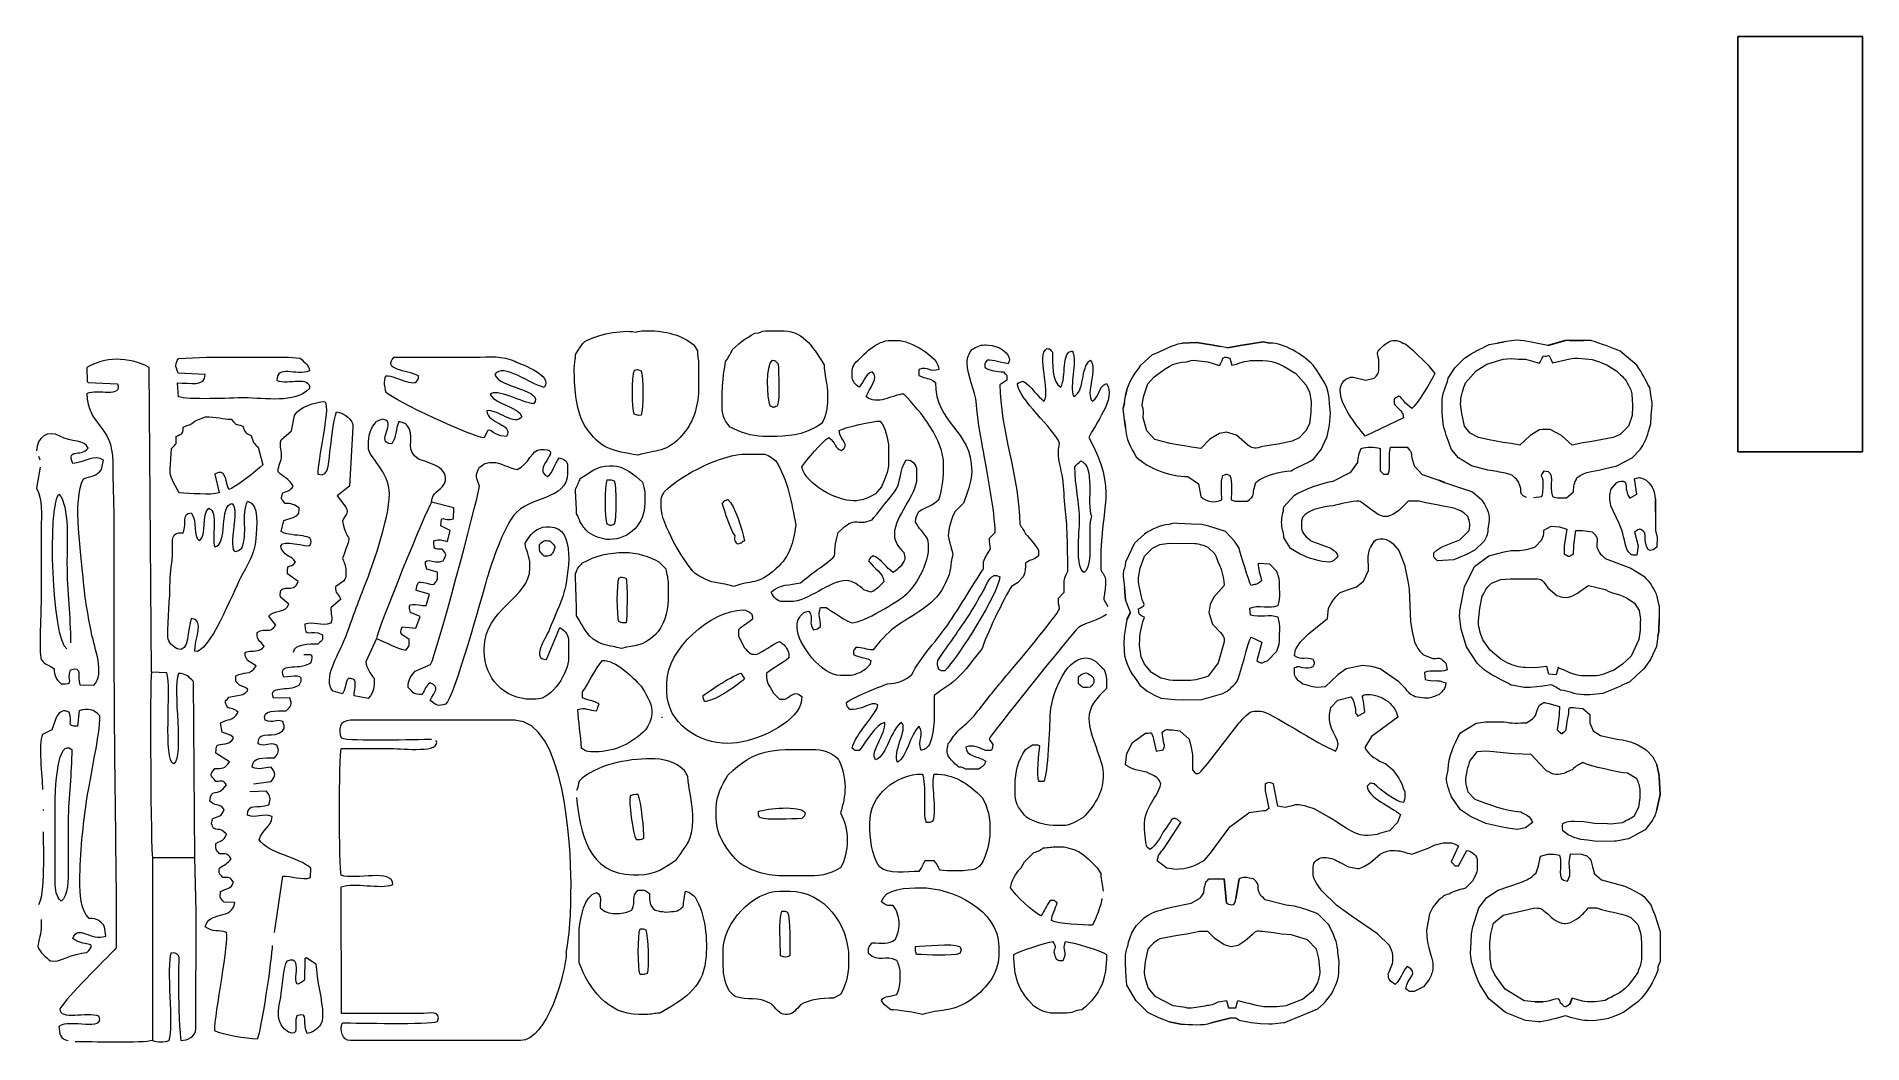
# Model space of a CAD drawing. Header units: millimetres. Extents: x 106 to 656, y 23 to 326.
import ezdxf

# ---------------------------------------------------------------- set-up
doc = ezdxf.new("R2010")
doc.units = ezdxf.units.MM
doc.header["$MEASUREMENT"] = 0
doc.header["$XCLIPFRAME"] = 0
doc.layers.add('Layer 1', color=7, linetype='Continuous')
picture_1 = doc.add_image_def('image1.jpg', size_in_pixel=(102, 340))

msp = doc.modelspace()

# ---------------------------------------------------------------- linework, layer by layer
for p, q in [((450.71, 233.55), (455.02, 233.68)), ((455.02, 233.68), (459.48, 233.01)), ((459.48, 233.01), (462.31, 232.48)), ((464.43, 232.13), (468.18, 232.79)), ((468.18, 232.79), (471.37, 233.31)), ((471.37, 233.31), (475.16, 233.93)), ((475.16, 233.93), (477.16, 233.55)), ((545.59, 233.55), (547.71, 233.9)), ((560.77, 232.84), (566.04, 234.26)), ((567.45, 234.26), (571.68, 234.26)), ((433.41, 215.55), (433.03, 213.84)), ((434.12, 219.46), (433.74, 217.68)), ((433.41, 210.29), (433.74, 208.15)), ((527.97, 192.29), (529.71, 191.58)), ((593.2, 186.31), (593.2, 182.76)), ((433.41, 159.85), (433.74, 156.3)), ((435.15, 152.45), (434.12, 150.32)), ((594.28, 150.67), (594.25, 146.77)), ((594.25, 146.77), (593.91, 145.35)), ((593.58, 106.57), (594.28, 103.38)), ((594.58, 97.66), (594.28, 103.02)), ((593.58, 93.14), (594.58, 97.66)), ((463.39, 72.36), (464.1, 64.96)), ((467.95, 72.36), (466.92, 66.38)), ((556.87, 35.3), (559.36, 35.3)), ((567.45, 34.59), (568.15, 36.37)), ((446.8, 29.32), (450.33, 28.61)), ((459.49, 28.97), (465.13, 30.39))]:
    msp.add_line(p, q)
at = {"layer": 'Layer 1', "lineweight": 20}
for points, knots in [([(271, 233.99), (269.54, 232.56), (269.21, 231.73), (268.18, 230.11), (268.18, 230.11), (268.18, 228.44), (267.8, 227.73), (267.8, 225.94), (267.8, 225.94), (267.8, 225.94), (267.8, 224.86), (267.8, 224.86), (267.8, 224.86), (267.8, 219.85), (268.5, 212.44), (271, 208.62), (271, 208.62), (275.74, 201.22), (279.41, 201.22), (286.88, 199.79), (286.88, 199.79), (292.52, 201.64), (295.48, 200.15), (300.6, 206.18), (300.6, 206.18), (303.89, 210.06), (305.21, 215.01), (305.21, 220.26), (305.21, 220.26), (305.21, 220.26), (305.21, 226.95), (305.21, 226.95), (305.21, 226.95), (305.21, 228.8), (304.83, 229.46), (304.83, 231.19), (304.83, 231.19), (304.83, 231.19), (303.8, 232.98), (303.8, 232.98), (303.8, 232.98), (299.99, 236.02), (295.1, 237.22), (290.03, 237.22), (290.03, 237.22), (290.03, 237.22), (289, 237.22), (289, 237.22), (289, 237.22), (287.59, 237.22), (287.4, 237.1), (286.18, 236.86), (286.18, 236.86), (281.99, 237.64), (274.47, 236.08), (271, 233.99)], [0, 0, 0, 0, 0.071429, 0.071429, 0.071429, 0.071429, 0.142857, 0.142857, 0.142857, 0.142857, 0.214286, 0.214286, 0.214286, 0.214286, 0.285714, 0.285714, 0.285714, 0.285714, 0.357143, 0.357143, 0.357143, 0.357143, 0.428571, 0.428571, 0.428571, 0.428571, 0.5, 0.5, 0.5, 0.5, 0.571429, 0.571429, 0.571429, 0.571429, 0.642857, 0.642857, 0.642857, 0.642857, 0.714286, 0.714286, 0.714286, 0.714286, 0.785714, 0.785714, 0.785714, 0.785714, 0.857143, 0.857143, 0.857143, 0.857143, 0.928571, 0.928571, 0.928571, 0.928571, 1, 1, 1, 1]), ([(312.26, 215.31), (312.26, 212.15), (312.59, 210.59), (314.75, 208.27), (314.75, 208.27), (317.33, 206.71), (321.38, 205.46), (324.62, 205.46), (324.62, 205.46), (324.62, 205.46), (328.85, 205.46), (328.85, 205.46), (328.85, 205.46), (333.45, 205.46), (338.77, 206.59), (342.24, 209.34), (342.24, 209.34), (343.51, 211.49), (344.03, 214.06), (344.03, 216.74), (344.03, 216.74), (344.03, 216.74), (344.03, 217.82), (344.03, 217.82), (344.03, 217.82), (344.03, 221.28), (343.04, 224.08), (342.95, 226.95), (342.95, 226.95), (340.46, 231.13), (336.89, 237.22), (330.96, 237.22), (330.96, 237.22), (330.96, 237.22), (325.32, 237.22), (325.32, 237.22), (325.32, 237.22), (324.1, 237.22), (324.1, 236.56), (322.13, 236.5), (322.13, 236.5), (319.03, 234.59), (318.37, 234.47), (315.45, 231.55), (315.45, 231.55), (314.61, 230.17), (314.37, 229.34), (313.34, 228.02), (313.34, 228.02), (313.15, 225.58), (312.26, 224.08), (312.26, 215.31)], [0, 0, 0, 0, 0.076923, 0.076923, 0.076923, 0.076923, 0.153846, 0.153846, 0.153846, 0.153846, 0.230769, 0.230769, 0.230769, 0.230769, 0.307692, 0.307692, 0.307692, 0.307692, 0.384615, 0.384615, 0.384615, 0.384615, 0.461538, 0.461538, 0.461538, 0.461538, 0.538462, 0.538462, 0.538462, 0.538462, 0.615385, 0.615385, 0.615385, 0.615385, 0.692308, 0.692308, 0.692308, 0.692308, 0.769231, 0.769231, 0.769231, 0.769231, 0.846154, 0.846154, 0.846154, 0.846154, 0.923077, 0.923077, 0.923077, 0.923077, 1, 1, 1, 1]), ([(352.11, 227.31), (351.83, 226.53), (351.41, 226), (351.41, 225.22), (351.41, 225.22), (351.41, 225.22), (351.41, 223.43), (351.41, 223.43), (351.41, 223.43), (351.41, 222), (352.44, 220.98), (353.52, 220.26), (353.52, 220.26), (355.07, 222.11), (355.4, 224.26), (357.42, 224.86), (357.42, 224.86), (359.68, 223.31), (356.67, 219.97), (355.64, 217.46), (355.64, 217.46), (358.88, 214.53), (363.44, 218.06), (366.96, 218.17), (366.96, 218.17), (372.18, 212.92), (378.95, 204.27), (378.95, 196.98), (378.95, 196.98), (378.95, 196.98), (378.95, 195.19), (378.95, 195.19), (378.95, 195.19), (378.95, 192.45), (378.34, 188.8), (377.54, 186.42), (377.54, 186.42), (375.66, 184.69), (373.64, 184.15), (371.52, 182.89), (371.52, 182.89), (370.82, 181.64), (370.58, 181.22), (370.49, 179.67), (370.49, 179.67), (371.47, 177.82), (372.88, 176.57), (374.01, 174.78), (374.01, 174.78), (375.8, 170.18), (371.76, 161.7), (368, 158.18), (368, 158.18), (365.37, 155.67), (354.46, 149.35), (351.41, 149.35), (351.41, 149.35), (350.37, 149.35), (344.92, 153.11), (343.65, 153.94), (343.65, 153.94), (343.65, 153.94), (341.91, 153.94), (341.91, 153.94), (341.91, 153.94), (341.02, 151.67), (341.91, 150.6), (341.91, 148.27), (341.91, 148.27), (340.74, 147.38), (341.21, 147.55), (339.8, 147.26), (339.8, 147.26), (338.01, 149.7), (340.13, 150.42), (338.39, 152.87), (338.39, 152.87), (336.74, 152.57), (337.17, 152.63), (335.9, 151.49), (335.9, 151.49), (335.43, 150.66), (334.86, 150), (334.86, 148.99), (334.86, 148.99), (334.86, 148.99), (334.86, 147.97), (334.86, 147.97), (334.86, 147.97), (334.86, 142.96), (342.38, 133.47), (347.88, 133.47), (347.88, 133.47), (347.88, 133.47), (350.37, 133.47), (350.37, 133.47), (350.37, 133.47), (351.92, 133.47), (354.04, 134.48), (355.31, 135.26), (355.31, 135.26), (356.62, 136.63), (356.67, 136.27), (357.05, 138.06), (357.05, 138.06), (355.07, 139.02), (353.52, 138.84), (351.78, 139.85), (351.78, 139.85), (351.88, 141.41), (351.69, 140.57), (352.49, 141.94), (352.49, 141.94), (354.74, 141.94), (355.5, 141.23), (357.75, 141.23), (357.75, 141.23), (363.96, 149.11), (365.46, 148.45), (372.93, 153.7), (372.93, 153.7), (376.17, 155.97), (377.87, 158), (379.56, 161.34), (379.56, 161.34), (381.49, 165.22), (380.73, 166.6), (381.77, 169.82), (381.77, 169.82), (381.63, 170.24), (380.36, 175.37), (380.36, 175.49), (380.36, 175.49), (380.36, 177.82), (381.34, 180.98), (382.47, 182.89), (382.47, 182.89), (382.47, 182.89), (384.92, 185.34), (384.92, 185.34), (384.92, 185.34), (385.9, 188.21), (387.41, 191.61), (387.41, 194.89), (387.41, 194.89), (387.41, 207.79), (376.46, 208.92), (376.46, 221.7), (376.46, 221.7), (374.44, 223.31), (373.64, 222.59), (371.52, 223.79), (371.52, 223.79), (371.52, 223.79), (371.52, 225.58), (371.52, 225.58), (371.52, 225.58), (374.25, 226.59), (375, 224.56), (377.54, 225.58), (377.54, 225.58), (377.44, 229.58), (368.66, 234.35), (365.18, 234.35), (365.18, 234.35), (365.18, 234.35), (363.06, 234.35), (363.06, 234.35), (363.06, 234.35), (358.88, 234.35), (354.88, 230.17), (352.11, 227.31)], [0, 0, 0, 0, 0.023256, 0.023256, 0.023256, 0.023256, 0.046512, 0.046512, 0.046512, 0.046512, 0.069767, 0.069767, 0.069767, 0.069767, 0.093023, 0.093023, 0.093023, 0.093023, 0.116279, 0.116279, 0.116279, 0.116279, 0.139535, 0.139535, 0.139535, 0.139535, 0.162791, 0.162791, 0.162791, 0.162791, 0.186047, 0.186047, 0.186047, 0.186047, 0.209302, 0.209302, 0.209302, 0.209302, 0.232558, 0.232558, 0.232558, 0.232558, 0.255814, 0.255814, 0.255814, 0.255814, 0.27907, 0.27907, 0.27907, 0.27907, 0.302326, 0.302326, 0.302326, 0.302326, 0.325581, 0.325581, 0.325581, 0.325581, 0.348837, 0.348837, 0.348837, 0.348837, 0.372093, 0.372093, 0.372093, 0.372093, 0.395349, 0.395349, 0.395349, 0.395349, 0.418605, 0.418605, 0.418605, 0.418605, 0.44186, 0.44186, 0.44186, 0.44186, 0.465116, 0.465116, 0.465116, 0.465116, 0.488372, 0.488372, 0.488372, 0.488372, 0.511628, 0.511628, 0.511628, 0.511628, 0.534884, 0.534884, 0.534884, 0.534884, 0.55814, 0.55814, 0.55814, 0.55814, 0.581395, 0.581395, 0.581395, 0.581395, 0.604651, 0.604651, 0.604651, 0.604651, 0.627907, 0.627907, 0.627907, 0.627907, 0.651163, 0.651163, 0.651163, 0.651163, 0.674419, 0.674419, 0.674419, 0.674419, 0.697674, 0.697674, 0.697674, 0.697674, 0.72093, 0.72093, 0.72093, 0.72093, 0.744186, 0.744186, 0.744186, 0.744186, 0.767442, 0.767442, 0.767442, 0.767442, 0.790698, 0.790698, 0.790698, 0.790698, 0.813953, 0.813953, 0.813953, 0.813953, 0.837209, 0.837209, 0.837209, 0.837209, 0.860465, 0.860465, 0.860465, 0.860465, 0.883721, 0.883721, 0.883721, 0.883721, 0.906977, 0.906977, 0.906977, 0.906977, 0.930233, 0.930233, 0.930233, 0.930233, 0.953488, 0.953488, 0.953488, 0.953488, 0.976744, 0.976744, 0.976744, 0.976744, 1, 1, 1, 1]), ([(387.41, 231.55), (386.65, 230.41), (386, 229.16), (386, 227.67), (386, 227.67), (386, 223.49), (388.49, 219.79), (388.82, 214.95), (388.82, 214.95), (389.05, 211.43), (390.04, 205.94), (390.7, 202.3), (390.7, 202.3), (391.82, 195.97), (394.46, 182.42), (394.46, 176.51), (394.46, 176.51), (394.46, 176.51), (392.72, 174.78), (392.72, 174.78), (392.72, 174.78), (392.72, 173.22), (392.95, 172.98), (393.05, 171.61), (393.05, 171.61), (392.25, 170.24), (391.5, 169.1), (390.93, 167.67), (390.93, 167.67), (390.93, 167.67), (390.93, 165.58), (390.93, 165.58), (390.93, 165.58), (387.45, 160.27), (384.4, 155.08), (380.83, 149.7), (380.83, 149.7), (377.54, 144.75), (371.66, 138.66), (369.41, 133.82), (369.41, 133.82), (367.39, 131.85), (364.8, 131.08), (362.03, 131.02), (362.03, 131.02), (359.16, 129.88), (351.83, 127.08), (349.67, 125.35), (349.67, 125.35), (349.95, 123.91), (349.81, 124.39), (350.7, 123.26), (350.7, 123.26), (353.48, 123.26), (355.07, 124.09), (357.42, 124.99), (357.42, 124.99), (358.83, 124.99), (358.13, 125.05), (359.16, 124.69), (359.16, 124.69), (358.93, 121.88), (352.35, 116.09), (351.41, 111.62), (351.41, 111.62), (352.77, 110.66), (351.64, 110.96), (353.52, 110.9), (353.52, 110.9), (355.45, 113.29), (358.36, 118.72), (361.28, 119.38), (361.28, 119.38), (361.56, 115.62), (356.67, 110.6), (358.46, 108.1), (358.46, 108.1), (362.12, 109.65), (362.97, 117.35), (366.26, 119.38), (366.26, 119.38), (368.42, 117.47), (363.25, 110.12), (365.18, 107.38), (365.18, 107.38), (367.95, 109.41), (368.75, 115.32), (371.52, 118.3), (371.52, 118.3), (373.35, 115.74), (370.96, 114.18), (372.23, 110.9), (372.23, 110.9), (373.78, 111.56), (373.4, 111.38), (374.72, 112.69), (374.72, 112.69), (376.46, 117.71), (376.13, 121.88), (376.13, 127.5), (376.13, 127.5), (379.04, 129.76), (380.73, 130.3), (383.88, 133.47), (383.88, 133.47), (386.51, 136.15), (388.25, 139.08), (390.6, 141.58), (390.6, 141.58), (391.21, 144.63), (397.46, 157.34), (399.39, 160.33), (399.39, 160.33), (399.39, 160.33), (401.18, 161.34), (401.18, 161.34), (401.18, 161.34), (401.18, 161.34), (402.92, 163.14), (402.92, 163.14), (402.92, 163.14), (403.43, 164.69), (403.62, 165.52), (403.62, 167.37), (403.62, 167.37), (405.31, 168.57), (405.78, 168.09), (407.52, 169.46), (407.52, 169.46), (407.52, 169.46), (407.52, 171.25), (407.52, 171.25), (407.52, 171.25), (406.39, 172.93), (405.17, 174.6), (403.62, 176.15), (403.62, 176.15), (403.06, 177.16), (402.49, 178), (401.88, 179.01), (401.88, 179.01), (401.88, 192.15), (395.87, 208.09), (395.87, 220.98), (395.87, 220.98), (396.9, 221.7), (396.99, 221.64), (397.98, 222.35), (397.98, 222.35), (397.93, 224.38), (398.31, 223.37), (396.95, 224.86), (396.95, 224.86), (395.07, 224.92), (392.76, 225.22), (391.31, 226.23), (391.31, 226.23), (391.4, 227.85), (391.21, 227.01), (392.01, 228.38), (392.01, 228.38), (393.85, 228.38), (396.48, 227.67), (398.36, 227.31), (398.36, 227.31), (398.87, 228.74), (398.87, 228.38), (398.36, 229.82), (398.36, 229.82), (396.99, 231.96), (394.17, 232.98), (391.64, 232.98), (391.64, 232.98), (391.64, 232.98), (391.31, 232.98), (391.31, 232.98), (391.31, 232.98), (389.76, 232.98), (388.63, 232.26), (387.41, 231.55)], [0, 0, 0, 0, 0.022222, 0.022222, 0.022222, 0.022222, 0.044444, 0.044444, 0.044444, 0.044444, 0.066667, 0.066667, 0.066667, 0.066667, 0.088889, 0.088889, 0.088889, 0.088889, 0.111111, 0.111111, 0.111111, 0.111111, 0.133333, 0.133333, 0.133333, 0.133333, 0.155556, 0.155556, 0.155556, 0.155556, 0.177778, 0.177778, 0.177778, 0.177778, 0.2, 0.2, 0.2, 0.2, 0.222222, 0.222222, 0.222222, 0.222222, 0.244444, 0.244444, 0.244444, 0.244444, 0.266667, 0.266667, 0.266667, 0.266667, 0.288889, 0.288889, 0.288889, 0.288889, 0.311111, 0.311111, 0.311111, 0.311111, 0.333333, 0.333333, 0.333333, 0.333333, 0.355556, 0.355556, 0.355556, 0.355556, 0.377778, 0.377778, 0.377778, 0.377778, 0.4, 0.4, 0.4, 0.4, 0.422222, 0.422222, 0.422222, 0.422222, 0.444444, 0.444444, 0.444444, 0.444444, 0.466667, 0.466667, 0.466667, 0.466667, 0.488889, 0.488889, 0.488889, 0.488889, 0.511111, 0.511111, 0.511111, 0.511111, 0.533333, 0.533333, 0.533333, 0.533333, 0.555556, 0.555556, 0.555556, 0.555556, 0.577778, 0.577778, 0.577778, 0.577778, 0.6, 0.6, 0.6, 0.6, 0.622222, 0.622222, 0.622222, 0.622222, 0.644444, 0.644444, 0.644444, 0.644444, 0.666667, 0.666667, 0.666667, 0.666667, 0.688889, 0.688889, 0.688889, 0.688889, 0.711111, 0.711111, 0.711111, 0.711111, 0.733333, 0.733333, 0.733333, 0.733333, 0.755556, 0.755556, 0.755556, 0.755556, 0.777778, 0.777778, 0.777778, 0.777778, 0.8, 0.8, 0.8, 0.8, 0.822222, 0.822222, 0.822222, 0.822222, 0.844444, 0.844444, 0.844444, 0.844444, 0.866667, 0.866667, 0.866667, 0.866667, 0.888889, 0.888889, 0.888889, 0.888889, 0.911111, 0.911111, 0.911111, 0.911111, 0.933333, 0.933333, 0.933333, 0.933333, 0.955556, 0.955556, 0.955556, 0.955556, 0.977778, 0.977778, 0.977778, 0.977778, 1, 1, 1, 1]), ([(427.97, 151.85), (425.29, 150.06), (422.42, 149.7), (419.51, 147.97), (419.51, 147.97), (417.2, 145.58), (393.28, 115.86), (392.62, 114.36), (392.62, 114.36), (392.62, 114.36), (393.75, 112.69), (393.75, 112.69), (393.75, 112.69), (393.56, 110.66), (393.52, 110.96), (391.64, 110.9), (391.64, 110.9), (389.62, 111.74), (387.88, 112.81), (385.62, 111.98), (385.62, 111.98), (385.72, 109.05), (388.86, 109.41), (391.64, 107.74), (391.64, 107.74), (390.88, 105.89), (391.07, 106.54), (389.52, 105.29), (389.52, 105.29), (389.52, 105.29), (385.62, 105.29), (385.62, 105.29), (385.62, 105.29), (384.54, 105.83), (384.82, 105.83), (383.51, 105.95), (383.51, 105.95), (382.33, 106.96), (379.98, 108.93), (379.98, 110.54), (379.98, 110.54), (379.98, 111.74), (380.26, 111.74), (380.36, 113.05), (380.36, 113.05), (382, 114.84), (381.81, 115.56), (383.88, 117.35), (383.88, 117.35), (386.04, 119.32), (386.94, 119.86), (388.77, 122.18), (388.77, 122.18), (391.5, 125.59), (394.5, 129.53), (397.28, 132.75), (397.28, 132.75), (399.81, 135.73), (412.93, 151.37), (413.87, 153.58), (413.87, 153.58), (413.58, 155.02), (413.49, 155.14), (413.49, 156.75), (413.49, 156.75), (413.49, 156.75), (415.28, 158.54), (415.28, 158.54), (415.28, 158.54), (415.28, 161.76), (414.9, 162.12), (416.31, 164.87), (416.31, 164.87), (416.31, 169.46), (416.26, 178.66), (415.65, 182.89), (415.65, 182.89), (415.23, 185.52), (415.23, 188.92), (414.95, 191.67), (414.95, 191.67), (414.62, 194.54), (413.49, 198), (413.49, 200.86), (413.49, 200.86), (413.49, 201.82), (413.68, 202.47), (413.87, 203.31), (413.87, 203.31), (412.36, 207.67), (401.27, 216.74), (401.18, 221.34), (401.18, 221.34), (402.21, 221.94), (401.74, 221.76), (402.92, 222.06), (402.92, 222.06), (405.55, 220.44), (407.05, 217.52), (409.26, 216.03), (409.26, 216.03), (411.09, 219.19), (406.96, 229.88), (409.97, 231.91), (409.97, 231.91), (411.42, 231.55), (410.48, 232.02), (411.75, 230.83), (411.75, 230.83), (411.75, 227.85), (411.52, 221.4), (414.2, 220.26), (414.2, 220.26), (416.03, 223.43), (414.2, 230.83), (417.77, 231.19), (417.77, 231.19), (419.18, 227.43), (416.73, 220.92), (418.1, 217.46), (418.1, 217.46), (421.53, 218.89), (420.12, 226.11), (423.03, 228.38), (423.03, 228.38), (425.62, 226.35), (421.39, 218.06), (423.74, 216.03), (423.74, 216.03), (426.32, 217.76), (425.1, 220.09), (427.97, 221.34), (427.97, 221.34), (431.11, 216.92), (424.25, 208.98), (422.7, 205.1), (422.7, 205.1), (431.4, 188.8), (426.23, 184.57), (426.23, 168.39), (426.23, 168.39), (426.23, 168.39), (426.23, 165.94), (426.23, 165.94), (426.23, 165.94), (426.23, 164.33), (427.64, 164.03), (427.64, 162.42), (427.64, 162.42), (427.64, 162.42), (427.64, 160.63), (427.64, 160.63), (427.64, 160.63), (427.64, 158.78), (427.17, 158), (427.21, 156.39), (427.21, 156.39), (427.21, 156.39), (428.34, 154.3), (428.34, 154.3)], [0, 0, 0, 0, 0.025, 0.025, 0.025, 0.025, 0.05, 0.05, 0.05, 0.05, 0.075, 0.075, 0.075, 0.075, 0.1, 0.1, 0.1, 0.1, 0.125, 0.125, 0.125, 0.125, 0.15, 0.15, 0.15, 0.15, 0.175, 0.175, 0.175, 0.175, 0.2, 0.2, 0.2, 0.2, 0.225, 0.225, 0.225, 0.225, 0.25, 0.25, 0.25, 0.25, 0.275, 0.275, 0.275, 0.275, 0.3, 0.3, 0.3, 0.3, 0.325, 0.325, 0.325, 0.325, 0.35, 0.35, 0.35, 0.35, 0.375, 0.375, 0.375, 0.375, 0.4, 0.4, 0.4, 0.4, 0.425, 0.425, 0.425, 0.425, 0.45, 0.45, 0.45, 0.45, 0.475, 0.475, 0.475, 0.475, 0.5, 0.5, 0.5, 0.5, 0.525, 0.525, 0.525, 0.525, 0.55, 0.55, 0.55, 0.55, 0.575, 0.575, 0.575, 0.575, 0.6, 0.6, 0.6, 0.6, 0.625, 0.625, 0.625, 0.625, 0.65, 0.65, 0.65, 0.65, 0.675, 0.675, 0.675, 0.675, 0.7, 0.7, 0.7, 0.7, 0.725, 0.725, 0.725, 0.725, 0.75, 0.75, 0.75, 0.75, 0.775, 0.775, 0.775, 0.775, 0.8, 0.8, 0.8, 0.8, 0.825, 0.825, 0.825, 0.825, 0.85, 0.85, 0.85, 0.85, 0.875, 0.875, 0.875, 0.875, 0.9, 0.9, 0.9, 0.9, 0.925, 0.925, 0.925, 0.925, 0.95, 0.95, 0.95, 0.95, 0.975, 0.975, 0.975, 0.975, 1, 1, 1, 1]), ([(433.74, 208.15), (433.74, 204.66), (435.24, 202.12), (436.94, 199.33), (436.94, 199.33), (440.79, 195.49), (447.18, 193.47), (452.44, 193.36), (452.44, 193.36), (452.44, 193.36), (455.69, 191.22), (455.69, 191.22), (455.69, 191.22), (455.69, 191.22), (456.35, 187.38), (456.35, 187.38), (456.35, 187.38), (458.13, 185.6), (460.43, 185.42), (462.69, 186.31), (462.69, 186.31), (462.69, 188.62), (462.22, 191.64), (463.02, 193.71), (463.02, 193.71), (464.43, 194.24), (463.77, 194.24), (465.13, 193.71), (465.13, 193.71), (465.93, 191.64), (465.51, 188.62), (465.51, 186.31), (465.51, 186.31), (467.01, 185.72), (468.71, 185.96), (470.44, 185.96), (470.44, 185.96), (472.04, 187.55), (472.18, 187.02), (472.18, 189.09), (472.18, 189.09), (472.18, 189.09), (472.93, 191.58), (472.93, 191.58), (472.93, 191.58), (475.19, 193.71), (480.41, 194.89), (483.51, 195.13), (483.51, 195.13), (485.91, 196.49), (487.41, 196.85), (490.23, 198.62), (490.23, 198.62), (490.23, 198.62), (492.63, 201.46), (492.63, 201.46), (492.63, 201.46), (492.63, 201.46), (494.37, 205.37), (494.37, 205.37), (494.37, 205.37), (494.37, 205.37), (495.12, 208.86), (495.12, 208.86), (495.12, 208.86), (495.12, 208.86), (495.35, 212.42), (495.35, 212.42), (495.35, 212.42), (495.35, 212.42), (495.12, 215.2), (495.12, 215.2), (495.12, 215.2), (495.12, 220.35), (492.86, 222.95), (490.18, 226.86), (490.18, 226.86), (487.03, 230.06), (481.54, 233.49), (477.16, 233.55)], [0, 0, 0, 0, 0.05, 0.05, 0.05, 0.05, 0.1, 0.1, 0.1, 0.1, 0.15, 0.15, 0.15, 0.15, 0.2, 0.2, 0.2, 0.2, 0.25, 0.25, 0.25, 0.25, 0.3, 0.3, 0.3, 0.3, 0.35, 0.35, 0.35, 0.35, 0.4, 0.4, 0.4, 0.4, 0.45, 0.45, 0.45, 0.45, 0.5, 0.5, 0.5, 0.5, 0.55, 0.55, 0.55, 0.55, 0.6, 0.6, 0.6, 0.6, 0.65, 0.65, 0.65, 0.65, 0.7, 0.7, 0.7, 0.7, 0.75, 0.75, 0.75, 0.75, 0.8, 0.8, 0.8, 0.8, 0.85, 0.85, 0.85, 0.85, 0.9, 0.9, 0.9, 0.9, 0.95, 0.95, 0.95, 0.95, 1, 1, 1, 1]), ([(434.12, 219.46), (435.43, 223.25), (436.18, 223.66), (438.3, 226.92), (438.3, 226.92), (438.3, 226.92), (441.87, 230.06), (441.87, 230.06), (441.87, 230.06), (444.74, 231.18), (447.56, 232.9), (450.71, 233.55)], [0, 0, 0, 0, 0.333333, 0.333333, 0.333333, 0.333333, 0.666667, 0.666667, 0.666667, 0.666667, 1, 1, 1, 1]), ([(511, 232.48), (508.51, 229.94), (509.97, 230.77), (509.97, 227.57), (509.97, 227.57), (509.97, 227.57), (509.97, 225.44), (509.97, 225.44), (509.97, 225.44), (509.97, 224.31), (509.31, 223.78), (508.56, 222.95), (508.56, 222.95), (508.56, 222.95), (506.07, 222.36), (506.07, 222.36), (506.07, 222.36), (506.07, 222.36), (502.21, 223.31), (502.21, 223.31), (502.21, 223.31), (500.01, 223.31), (498.31, 221.47), (498.31, 219.46), (498.31, 219.46), (498.31, 214.78), (502.78, 209.34), (505.79, 205.55), (505.79, 205.55), (505.79, 205.55), (517.35, 211), (517.35, 211), (517.35, 211), (517.21, 212.65), (517.25, 212), (516.31, 213.48), (516.31, 213.48), (514.72, 215.08), (514.57, 214.49), (514.53, 216.62), (514.53, 216.62), (516.55, 218.16), (515.98, 217.63), (518.01, 215.49), (518.01, 215.49), (518.01, 215.49), (519.84, 213.84), (519.84, 213.84), (519.84, 213.84), (521.39, 214.84), (525.76, 222.3), (526.84, 224.37), (526.84, 224.37), (526.84, 224.37), (524.77, 226.86), (524.77, 226.86), (524.77, 226.86), (524.77, 226.86), (520.17, 231.42), (520.17, 231.42), (520.17, 231.42), (520.17, 231.42), (518.05, 233.19), (518.05, 233.19), (518.05, 233.19), (516.64, 233.61), (516.45, 234.26), (515.23, 234.26), (515.23, 234.26), (515.23, 234.26), (514.2, 234.26), (514.2, 234.26), (514.2, 234.26), (512.93, 234.26), (512.04, 233.19), (511, 232.48)], [0, 0, 0, 0, 0.052632, 0.052632, 0.052632, 0.052632, 0.105263, 0.105263, 0.105263, 0.105263, 0.157895, 0.157895, 0.157895, 0.157895, 0.210526, 0.210526, 0.210526, 0.210526, 0.263158, 0.263158, 0.263158, 0.263158, 0.315789, 0.315789, 0.315789, 0.315789, 0.368421, 0.368421, 0.368421, 0.368421, 0.421053, 0.421053, 0.421053, 0.421053, 0.473684, 0.473684, 0.473684, 0.473684, 0.526316, 0.526316, 0.526316, 0.526316, 0.578947, 0.578947, 0.578947, 0.578947, 0.631579, 0.631579, 0.631579, 0.631579, 0.684211, 0.684211, 0.684211, 0.684211, 0.736842, 0.736842, 0.736842, 0.736842, 0.789474, 0.789474, 0.789474, 0.789474, 0.842105, 0.842105, 0.842105, 0.842105, 0.894737, 0.894737, 0.894737, 0.894737, 0.947368, 0.947368, 0.947368, 0.947368, 1, 1, 1, 1]), ([(554.38, 187.02), (552.69, 188.03), (552.69, 187.85), (552.64, 189.8), (552.64, 189.8), (551.8, 192.41), (552.36, 191.52), (550.15, 193.71), (550.15, 193.71), (548.13, 194.54), (546.81, 194.48), (544.84, 195.01), (544.84, 195.01), (544.84, 195.01), (542.73, 195.31), (542.73, 195.31), (542.73, 195.31), (542.73, 195.31), (537.84, 196.55), (537.84, 196.55), (537.84, 196.55), (537.84, 196.55), (533.89, 198.98), (533.89, 198.98), (533.89, 198.98), (533.89, 198.98), (531.82, 201.46), (531.82, 201.46), (531.82, 201.46), (530.69, 204.31), (530.27, 205.67), (529.38, 208.51), (529.38, 208.51), (529.38, 208.51), (529, 212.42), (529, 212.42), (529, 212.42), (529, 212.42), (529, 215.55), (529, 215.55), (529, 215.55), (529, 218.87), (530.18, 220.29), (530.84, 222.95), (530.84, 222.95), (530.84, 222.95), (532.9, 226.15), (532.9, 226.15), (532.9, 226.15), (532.9, 226.15), (535.72, 228.99), (535.72, 228.99), (535.72, 228.99), (538.78, 231.06), (540.28, 231.6), (543.15, 233.13), (543.15, 233.13), (543.15, 233.13), (545.59, 233.55), (545.59, 233.55)], [0, 0, 0, 0, 0.066667, 0.066667, 0.066667, 0.066667, 0.133333, 0.133333, 0.133333, 0.133333, 0.2, 0.2, 0.2, 0.2, 0.266667, 0.266667, 0.266667, 0.266667, 0.333333, 0.333333, 0.333333, 0.333333, 0.4, 0.4, 0.4, 0.4, 0.466667, 0.466667, 0.466667, 0.466667, 0.533333, 0.533333, 0.533333, 0.533333, 0.6, 0.6, 0.6, 0.6, 0.666667, 0.666667, 0.666667, 0.666667, 0.733333, 0.733333, 0.733333, 0.733333, 0.8, 0.8, 0.8, 0.8, 0.866667, 0.866667, 0.866667, 0.866667, 0.933333, 0.933333, 0.933333, 0.933333, 1, 1, 1, 1]), ([(559.36, 229.7), (558.85, 228.52), (559.08, 228.7), (558.28, 227.51), (558.28, 227.51), (558.28, 227.51), (554.05, 228.64), (554.05, 228.64), (554.05, 228.64), (554.05, 228.64), (551.94, 228.7), (551.94, 228.7), (551.94, 228.7), (551.94, 228.7), (549.82, 228.87), (549.82, 228.87), (549.82, 228.87), (549.82, 228.87), (547.33, 228.7), (547.33, 228.7), (547.33, 228.7), (547.33, 228.7), (542.44, 227.16), (542.44, 227.16), (542.44, 227.16), (542.44, 227.16), (539.2, 225.14), (539.2, 225.14), (539.2, 225.14), (539.2, 225.14), (536.05, 221.59), (536.05, 221.59), (536.05, 221.59), (535.39, 219.93), (534.64, 217.8), (534.64, 215.91), (534.64, 215.91), (534.64, 215.91), (534.55, 215.2), (534.55, 215.2), (534.55, 215.2), (534.55, 215.2), (534.88, 212.36), (534.88, 212.36), (534.88, 212.36), (534.88, 212.36), (535.72, 208.51), (535.72, 208.51), (535.72, 208.51), (535.72, 208.51), (537.46, 206.38), (537.46, 206.38), (537.46, 206.38), (537.46, 206.38), (539.95, 205.08), (539.95, 205.08), (539.95, 205.08), (539.95, 205.08), (543.15, 204.37), (543.15, 204.37), (543.15, 204.37), (543.15, 204.37), (545.26, 204.01), (545.26, 204.01), (545.26, 204.01), (545.26, 204.01), (547.38, 203.66), (547.38, 203.66), (547.38, 203.66), (547.38, 203.66), (549.82, 203.3), (549.82, 203.3), (549.82, 203.3), (549.82, 203.3), (552.36, 202.83), (552.36, 202.83), (552.36, 202.83), (552.36, 202.83), (555.46, 205.73), (555.46, 205.73), (555.46, 205.73), (555.46, 205.73), (558.28, 207.44), (558.28, 207.44), (558.28, 207.44), (559.79, 207.5), (559.97, 207.56), (561.52, 207.56), (561.52, 207.56), (561.52, 207.56), (564.96, 205.67), (564.96, 205.67), (564.96, 205.67), (564.96, 205.67), (568.15, 202.83), (568.15, 202.83), (568.15, 202.83), (568.15, 202.83), (571.35, 203.48), (571.35, 203.48), (571.35, 203.48), (571.35, 203.48), (573.51, 203.77), (573.51, 203.77), (573.51, 203.77), (573.51, 203.77), (580.46, 205.08), (580.46, 205.08), (580.46, 205.08), (580.46, 205.08), (582.63, 206.02), (582.63, 206.02), (582.63, 206.02), (582.63, 206.02), (585.07, 208.51), (585.07, 208.51), (585.07, 208.51), (585.07, 208.51), (586.15, 211.71), (586.15, 211.71), (586.15, 211.71), (586.15, 211.71), (586.34, 214.49), (586.34, 214.49), (586.34, 214.49), (586.34, 214.49), (586.15, 216.97), (586.15, 216.97), (586.15, 216.97), (586.15, 219.11), (585.92, 219.11), (585.12, 220.88), (585.12, 220.88), (584.04, 222.83), (583.24, 223.43), (581.55, 225.08), (581.55, 225.08), (578.26, 227.27), (577.79, 227.39), (574.17, 228.58), (574.17, 228.58), (574.17, 228.58), (569.94, 228.99), (569.94, 228.99), (569.94, 228.99), (568.71, 229.11), (568.43, 228.93), (567.45, 228.75), (567.45, 228.75), (567.45, 228.75), (562.18, 227.57), (562.18, 227.57), (562.18, 227.57), (560.73, 231.12), (561.38, 229.11), (559.36, 229.7)], [0, 0, 0, 0, 0.025641, 0.025641, 0.025641, 0.025641, 0.051282, 0.051282, 0.051282, 0.051282, 0.076923, 0.076923, 0.076923, 0.076923, 0.102564, 0.102564, 0.102564, 0.102564, 0.128205, 0.128205, 0.128205, 0.128205, 0.153846, 0.153846, 0.153846, 0.153846, 0.179487, 0.179487, 0.179487, 0.179487, 0.205128, 0.205128, 0.205128, 0.205128, 0.230769, 0.230769, 0.230769, 0.230769, 0.25641, 0.25641, 0.25641, 0.25641, 0.282051, 0.282051, 0.282051, 0.282051, 0.307692, 0.307692, 0.307692, 0.307692, 0.333333, 0.333333, 0.333333, 0.333333, 0.358974, 0.358974, 0.358974, 0.358974, 0.384615, 0.384615, 0.384615, 0.384615, 0.410256, 0.410256, 0.410256, 0.410256, 0.435897, 0.435897, 0.435897, 0.435897, 0.461538, 0.461538, 0.461538, 0.461538, 0.487179, 0.487179, 0.487179, 0.487179, 0.512821, 0.512821, 0.512821, 0.512821, 0.538462, 0.538462, 0.538462, 0.538462, 0.564103, 0.564103, 0.564103, 0.564103, 0.589744, 0.589744, 0.589744, 0.589744, 0.615385, 0.615385, 0.615385, 0.615385, 0.641026, 0.641026, 0.641026, 0.641026, 0.666667, 0.666667, 0.666667, 0.666667, 0.692308, 0.692308, 0.692308, 0.692308, 0.717949, 0.717949, 0.717949, 0.717949, 0.74359, 0.74359, 0.74359, 0.74359, 0.769231, 0.769231, 0.769231, 0.769231, 0.794872, 0.794872, 0.794872, 0.794872, 0.820513, 0.820513, 0.820513, 0.820513, 0.846154, 0.846154, 0.846154, 0.846154, 0.871795, 0.871795, 0.871795, 0.871795, 0.897436, 0.897436, 0.897436, 0.897436, 0.923077, 0.923077, 0.923077, 0.923077, 0.948718, 0.948718, 0.948718, 0.948718, 0.974359, 0.974359, 0.974359, 0.974359, 1, 1, 1, 1]), ([(560.77, 232.84), (560.77, 232.84), (555.79, 233.85), (555.79, 233.85), (555.79, 233.85), (555.79, 233.85), (553.68, 234.2), (553.68, 234.2), (553.68, 234.2), (553.68, 234.2), (551.23, 234.44), (551.23, 234.44), (551.23, 234.44), (551.23, 234.44), (547.71, 233.9), (547.71, 233.9)], [0, 0, 0, 0, 0.25, 0.25, 0.25, 0.25, 0.5, 0.5, 0.5, 0.5, 0.75, 0.75, 0.75, 0.75, 1, 1, 1, 1]), ([(556.54, 187.02), (556.54, 187.02), (558.99, 187.38), (558.99, 187.38), (558.99, 187.38), (559.55, 188.86), (559.36, 190.57), (559.36, 192.29), (559.36, 192.29), (558.75, 194.07), (558.75, 193.47), (559.69, 195.13), (559.69, 195.13), (563.59, 195.01), (560.91, 190.57), (562.18, 187.38), (562.18, 187.38), (563.64, 186.78), (564.72, 187.02), (566.41, 186.96), (566.41, 186.96), (566.41, 186.96), (568.53, 188.74), (568.53, 188.74), (568.53, 188.74), (568.53, 190.75), (568.81, 191.34), (569.56, 193), (569.56, 193), (572.29, 195.13), (574.59, 194.84), (577.74, 195.66), (577.74, 195.66), (577.74, 195.66), (581.55, 196.55), (581.55, 196.55), (581.55, 196.55), (581.55, 196.55), (586.15, 198.98), (586.15, 198.98), (586.15, 198.98), (586.15, 198.98), (588.64, 201.46), (588.64, 201.46), (588.64, 201.46), (590.99, 205.08), (590.57, 205.49), (591.79, 209.22), (591.79, 209.22), (591.79, 209.22), (591.93, 211.71), (591.93, 211.71), (591.93, 211.71), (591.93, 211.71), (592.17, 214.84), (592.17, 214.84), (592.17, 214.84), (592.26, 216.09), (592.12, 216.32), (591.88, 217.33), (591.88, 217.33), (591.88, 217.33), (591.46, 220.17), (591.46, 220.17), (591.46, 220.17), (589.96, 222.78), (589.44, 224.08), (587.61, 226.92), (587.61, 226.92), (587.61, 226.92), (582.63, 231.12), (582.63, 231.12), (582.63, 231.12), (579.15, 232.48), (577.41, 233.13), (573.79, 234.26), (573.79, 234.26), (573.79, 234.26), (571.68, 234.26), (571.68, 234.26)], [0, 0, 0, 0, 0.05, 0.05, 0.05, 0.05, 0.1, 0.1, 0.1, 0.1, 0.15, 0.15, 0.15, 0.15, 0.2, 0.2, 0.2, 0.2, 0.25, 0.25, 0.25, 0.25, 0.3, 0.3, 0.3, 0.3, 0.35, 0.35, 0.35, 0.35, 0.4, 0.4, 0.4, 0.4, 0.45, 0.45, 0.45, 0.45, 0.5, 0.5, 0.5, 0.5, 0.55, 0.55, 0.55, 0.55, 0.6, 0.6, 0.6, 0.6, 0.65, 0.65, 0.65, 0.65, 0.7, 0.7, 0.7, 0.7, 0.75, 0.75, 0.75, 0.75, 0.8, 0.8, 0.8, 0.8, 0.85, 0.85, 0.85, 0.85, 0.9, 0.9, 0.9, 0.9, 0.95, 0.95, 0.95, 0.95, 1, 1, 1, 1]), ([(140.52, 134.47), (140, 131.66), (140.33, 80.14), (140.85, 78.71), (140.85, 78.71), (140.85, 78.71), (153.58, 78.71), (153.58, 78.71), (153.58, 78.71), (153.58, 78.71), (153.21, 131.66), (153.21, 131.66), (153.21, 131.66), (151.51, 133.33), (151.04, 134.05), (148.65, 134.11), (148.65, 134.11), (146.77, 129.33), (150.39, 109.1), (147.24, 106.95), (147.24, 106.95), (143.85, 107.9), (146.72, 129.93), (145.12, 134.35), (145.12, 134.35), (145.12, 134.35), (140.52, 134.47), (140.52, 134.47), (140.52, 134.47), (140.52, 134.47), (139.81, 226.16), (139.81, 226.16), (139.81, 226.16), (136.9, 227.89), (133.33, 228.67), (129.94, 228.67), (129.94, 228.67), (126.93, 228.67), (123.5, 227.59), (121.06, 226.16), (121.06, 226.16), (121.06, 226.16), (121.2, 221.92), (121.2, 221.92), (121.2, 221.92), (121.2, 221.92), (121.44, 221.68), (121.44, 221.68), (121.44, 221.68), (121.44, 221.68), (130.27, 221.27), (130.27, 221.27), (130.27, 221.27), (131.96, 216.91), (124.26, 219.65), (121.11, 218.4), (121.11, 218.4), (121.11, 208.61), (128.91, 209.15), (128.86, 197.63), (128.86, 197.63), (128.86, 190.82), (129.24, 183.84), (129.24, 176.79), (129.24, 176.79), (129.24, 162.94), (129.24, 149.03), (129.24, 135.18), (129.24, 135.18), (129.24, 107.96), (129.94, 79.25), (129.94, 51.55), (129.94, 51.55), (126.18, 47.49), (115.23, 36.98), (112.98, 33.22), (112.98, 33.22), (112.69, 29.7), (121.25, 32.39), (124.63, 31.07), (124.63, 31.07), (126.61, 26), (116.03, 30.36), (112.65, 27.91), (112.65, 27.91), (112.79, 25.82), (113.07, 23.91), (115.47, 23.67)], [0, 0, 0, 0, 0.045455, 0.045455, 0.045455, 0.045455, 0.090909, 0.090909, 0.090909, 0.090909, 0.136364, 0.136364, 0.136364, 0.136364, 0.181818, 0.181818, 0.181818, 0.181818, 0.227273, 0.227273, 0.227273, 0.227273, 0.272727, 0.272727, 0.272727, 0.272727, 0.318182, 0.318182, 0.318182, 0.318182, 0.363636, 0.363636, 0.363636, 0.363636, 0.409091, 0.409091, 0.409091, 0.409091, 0.454545, 0.454545, 0.454545, 0.454545, 0.5, 0.5, 0.5, 0.5, 0.545455, 0.545455, 0.545455, 0.545455, 0.590909, 0.590909, 0.590909, 0.590909, 0.636364, 0.636364, 0.636364, 0.636364, 0.681818, 0.681818, 0.681818, 0.681818, 0.727273, 0.727273, 0.727273, 0.727273, 0.772727, 0.772727, 0.772727, 0.772727, 0.818182, 0.818182, 0.818182, 0.818182, 0.863636, 0.863636, 0.863636, 0.863636, 0.909091, 0.909091, 0.909091, 0.909091, 0.954545, 0.954545, 0.954545, 0.954545, 1, 1, 1, 1]), ([(148.65, 228.91), (147.61, 226.88), (147.61, 226.94), (148.6, 224.49), (148.6, 224.49), (148.6, 224.49), (156.73, 224.07), (156.73, 224.07), (156.73, 224.07), (156.73, 220.31), (152.22, 221.56), (148.32, 221.56), (148.32, 221.56), (148.32, 221.56), (148.65, 217.39), (148.65, 217.39), (148.65, 217.39), (151.28, 216.31), (164.53, 217.03), (168.39, 217.03), (168.39, 217.03), (174.82, 217.03), (183.52, 215.24), (188.12, 219.83), (188.12, 219.83), (188.12, 224.01), (181.97, 220.85), (178.26, 222.28), (178.26, 222.28), (178.26, 227.18), (184.04, 223.53), (188.12, 225.15), (188.12, 225.15), (187.94, 227), (186.76, 227.53), (185.3, 228.97), (185.3, 228.97), (185.3, 228.97), (181.78, 229.32), (181.78, 229.32), (181.78, 229.32), (181.78, 229.32), (157.11, 229.32), (157.11, 229.32), (157.11, 229.32), (157.11, 229.32), (148.65, 228.91), (148.65, 228.91)], [0, 0, 0, 0, 0.083333, 0.083333, 0.083333, 0.083333, 0.166667, 0.166667, 0.166667, 0.166667, 0.25, 0.25, 0.25, 0.25, 0.333333, 0.333333, 0.333333, 0.333333, 0.416667, 0.416667, 0.416667, 0.416667, 0.5, 0.5, 0.5, 0.5, 0.583333, 0.583333, 0.583333, 0.583333, 0.666667, 0.666667, 0.666667, 0.666667, 0.75, 0.75, 0.75, 0.75, 0.833333, 0.833333, 0.833333, 0.833333, 0.916667, 0.916667, 0.916667, 0.916667, 1, 1, 1, 1]), ([(213.55, 229.32), (209.88, 225.38), (217.26, 225.44), (220.93, 223.71), (220.93, 223.71), (220.93, 218.88), (214.4, 223.83), (211.06, 223.71), (211.06, 223.71), (210.35, 221.86), (210.73, 220.55), (211.06, 218.76), (211.06, 218.76), (213.64, 216.19), (237.42, 205.03), (240.71, 205.03), (240.71, 205.03), (242.64, 209.98), (241.98, 205.51), (247.39, 205.39), (247.39, 205.39), (249.64, 209.27), (241.8, 209.09), (241.42, 213.15), (241.42, 213.15), (244.57, 213.74), (249.93, 208.37), (251.99, 211.36), (251.99, 211.36), (251.1, 214.4), (244.47, 214.82), (242.45, 218.04), (242.45, 218.04), (244.05, 220.19), (252.51, 215.48), (255.52, 215.24), (255.52, 215.24), (259.28, 219.41), (245.09, 219.95), (243.86, 224.07), (243.86, 224.07), (246.4, 227.77), (254.63, 221.03), (258.71, 220.19), (258.71, 220.19), (261.39, 223.95), (252.42, 226.82), (249.88, 228.07), (249.88, 228.07), (246.26, 229.8), (242.17, 229.32), (237.89, 229.32), (237.89, 229.32), (229.76, 229.32), (221.63, 229.32), (213.55, 229.32)], [0, 0, 0, 0, 0.071429, 0.071429, 0.071429, 0.071429, 0.142857, 0.142857, 0.142857, 0.142857, 0.214286, 0.214286, 0.214286, 0.214286, 0.285714, 0.285714, 0.285714, 0.285714, 0.357143, 0.357143, 0.357143, 0.357143, 0.428571, 0.428571, 0.428571, 0.428571, 0.5, 0.5, 0.5, 0.5, 0.571429, 0.571429, 0.571429, 0.571429, 0.642857, 0.642857, 0.642857, 0.642857, 0.714286, 0.714286, 0.714286, 0.714286, 0.785714, 0.785714, 0.785714, 0.785714, 0.857143, 0.857143, 0.857143, 0.857143, 0.928571, 0.928571, 0.928571, 0.928571, 1, 1, 1, 1]), ([(285.8, 225.22), (285.14, 223.49), (285.14, 213.88), (285.8, 212.15), (285.8, 212.15), (287.02, 211.67), (286.46, 211.79), (287.91, 211.79), (287.91, 211.79), (288.62, 213.58), (288.62, 223.43), (287.91, 225.22), (287.91, 225.22), (285.89, 226), (286.27, 225.22), (285.8, 225.22)], [0, 0, 0, 0, 0.25, 0.25, 0.25, 0.25, 0.5, 0.5, 0.5, 0.5, 0.75, 0.75, 0.75, 0.75, 1, 1, 1, 1]), ([(326.73, 214.59), (328.1, 214.06), (327.44, 214.06), (328.85, 214.59), (328.85, 214.59), (329.84, 217.22), (329.18, 224.14), (329.18, 227.31), (329.18, 227.31), (327.91, 228.5), (328.8, 227.97), (327.44, 228.38), (327.44, 228.38), (325.42, 227.01), (325.79, 217.04), (326.73, 214.59)], [0, 0, 0, 0, 0.25, 0.25, 0.25, 0.25, 0.5, 0.5, 0.5, 0.5, 0.75, 0.75, 0.75, 0.75, 1, 1, 1, 1]), ([(463.02, 228.99), (462.55, 227.81), (462.78, 227.98), (461.94, 226.8), (461.94, 226.8), (461.94, 226.8), (458.46, 227.87), (458.46, 227.87), (458.46, 227.87), (458.46, 227.87), (454.94, 228.28), (454.94, 228.28), (454.94, 228.28), (453.76, 228.46), (453.06, 228.22), (452.12, 227.93), (452.12, 227.93), (447.89, 227.93), (445.44, 225.5), (442.25, 223.31), (442.25, 223.31), (442.25, 223.31), (440.46, 221.24), (440.46, 221.24), (440.46, 221.24), (440.46, 221.24), (439.1, 217.33), (439.1, 217.33), (439.1, 217.33), (439.1, 217.33), (438.67, 214.84), (438.67, 214.84), (438.67, 214.84), (439.24, 213.42), (439.05, 212.65), (439.05, 211), (439.05, 211), (439.05, 211), (440.08, 207.09), (440.08, 207.09), (440.08, 207.09), (440.08, 207.09), (442.53, 204.54), (442.53, 204.54), (442.53, 204.54), (442.53, 204.54), (447.18, 203.3), (447.18, 203.3), (447.18, 203.3), (447.18, 203.3), (449.3, 202.94), (449.3, 202.94), (449.3, 202.94), (449.3, 202.94), (451.41, 202.59), (451.41, 202.59), (451.41, 202.59), (451.41, 202.59), (453.53, 202.23), (453.53, 202.23), (453.53, 202.23), (453.53, 202.23), (456.35, 201.82), (456.35, 201.82), (456.35, 201.82), (456.35, 201.82), (459.12, 204.66), (459.12, 204.66), (459.12, 204.66), (459.12, 204.66), (461.98, 206.32), (461.98, 206.32), (461.98, 206.32), (461.98, 206.32), (464.05, 206.67), (464.05, 206.67), (464.05, 206.67), (464.05, 206.67), (467.06, 205.85), (467.06, 205.85), (467.06, 205.85), (467.06, 205.85), (470.44, 202.89), (470.44, 202.89), (470.44, 202.89), (472.47, 201.52), (472.65, 201.76), (475.05, 202.41), (475.05, 202.41), (475.05, 202.41), (477.49, 202.77), (477.49, 202.77), (477.49, 202.77), (477.49, 202.77), (479.66, 203.12), (479.66, 203.12), (479.66, 203.12), (479.66, 203.12), (483.84, 204.01), (483.84, 204.01), (483.84, 204.01), (483.84, 204.01), (485.95, 205.02), (485.95, 205.02), (485.95, 205.02), (485.95, 205.02), (488.02, 207.15), (488.02, 207.15), (488.02, 207.15), (488.02, 207.15), (489.1, 209.22), (489.1, 209.22), (489.1, 209.22), (489.1, 209.22), (489.48, 212.77), (489.48, 212.77), (489.48, 212.77), (489.48, 212.77), (489.57, 215.97), (489.57, 215.97), (489.57, 215.97), (489.57, 215.97), (489.1, 218.75), (489.1, 218.75), (489.1, 218.75), (489.1, 218.75), (488.07, 220.88), (488.07, 220.88), (488.07, 220.88), (488.07, 220.88), (484.92, 224.37), (484.92, 224.37), (484.92, 224.37), (481.96, 226.33), (478.81, 228.28), (475.05, 228.28), (475.05, 228.28), (475.05, 228.28), (472.23, 228.28), (472.23, 228.28), (472.23, 228.28), (469.27, 228.28), (468.24, 227.39), (465.74, 226.86), (465.74, 226.86), (465.74, 226.86), (465.13, 228.99), (465.13, 228.99), (465.13, 228.99), (463.11, 229.76), (463.49, 228.99), (463.02, 228.99)], [0, 0, 0, 0, 0.026316, 0.026316, 0.026316, 0.026316, 0.052632, 0.052632, 0.052632, 0.052632, 0.078947, 0.078947, 0.078947, 0.078947, 0.105263, 0.105263, 0.105263, 0.105263, 0.131579, 0.131579, 0.131579, 0.131579, 0.157895, 0.157895, 0.157895, 0.157895, 0.184211, 0.184211, 0.184211, 0.184211, 0.210526, 0.210526, 0.210526, 0.210526, 0.236842, 0.236842, 0.236842, 0.236842, 0.263158, 0.263158, 0.263158, 0.263158, 0.289474, 0.289474, 0.289474, 0.289474, 0.315789, 0.315789, 0.315789, 0.315789, 0.342105, 0.342105, 0.342105, 0.342105, 0.368421, 0.368421, 0.368421, 0.368421, 0.394737, 0.394737, 0.394737, 0.394737, 0.421053, 0.421053, 0.421053, 0.421053, 0.447368, 0.447368, 0.447368, 0.447368, 0.473684, 0.473684, 0.473684, 0.473684, 0.5, 0.5, 0.5, 0.5, 0.526316, 0.526316, 0.526316, 0.526316, 0.552632, 0.552632, 0.552632, 0.552632, 0.578947, 0.578947, 0.578947, 0.578947, 0.605263, 0.605263, 0.605263, 0.605263, 0.631579, 0.631579, 0.631579, 0.631579, 0.657895, 0.657895, 0.657895, 0.657895, 0.684211, 0.684211, 0.684211, 0.684211, 0.710526, 0.710526, 0.710526, 0.710526, 0.736842, 0.736842, 0.736842, 0.736842, 0.763158, 0.763158, 0.763158, 0.763158, 0.789474, 0.789474, 0.789474, 0.789474, 0.815789, 0.815789, 0.815789, 0.815789, 0.842105, 0.842105, 0.842105, 0.842105, 0.868421, 0.868421, 0.868421, 0.868421, 0.894737, 0.894737, 0.894737, 0.894737, 0.921053, 0.921053, 0.921053, 0.921053, 0.947368, 0.947368, 0.947368, 0.947368, 0.973684, 0.973684, 0.973684, 0.973684, 1, 1, 1, 1]), ([(176.85, 52.27), (176.85, 49.04), (173.41, 25.64), (172.29, 24.03), (172.29, 24.03), (169.04, 24.27), (162.28, 25.28), (159.55, 26.54), (159.55, 26.54), (159.55, 31.79), (164.06, 53.64), (163.08, 56.15), (163.08, 56.15), (160.63, 57.1), (159.03, 56.09), (156.73, 57.88), (156.73, 57.88), (157.62, 62.65), (165.05, 59.97), (165.57, 65.16), (165.57, 65.16), (165.57, 65.16), (162.37, 65.34), (162.37, 65.34), (162.37, 65.34), (160.96, 66.89), (161.1, 66.59), (161.34, 68.5), (161.34, 68.5), (163.17, 69.52), (164.63, 69.28), (165.19, 71.31), (165.19, 71.31), (164.16, 72.92), (163.97, 72.74), (162.04, 72.74), (162.04, 72.74), (160.63, 74.29), (160.96, 73.4), (160.96, 75.55), (160.96, 75.55), (162.32, 76.5), (163.59, 76.92), (164.49, 78.35), (164.49, 78.35), (163.36, 80.08), (163.08, 79.79), (160.96, 79.79), (160.96, 79.79), (159.69, 81.4), (159.93, 80.92), (159.93, 82.95), (159.93, 82.95), (161.85, 84.08), (162.18, 83.61), (163.08, 85.76), (163.08, 85.76), (160.77, 87.9), (161.48, 86.65), (159.22, 87.55), (159.22, 87.55), (158.33, 89.46), (158.56, 88.44), (158.85, 90.35), (158.85, 90.35), (160.63, 91.19), (161.81, 91.13), (162.37, 93.16), (162.37, 93.16), (160.87, 95.43), (160.44, 93.58), (158.14, 95.66), (158.14, 95.66), (158.14, 100.14), (160.54, 96.44), (163.08, 100.62), (163.08, 100.62), (162.04, 102.17), (161.99, 101.63), (159.93, 101.63), (159.93, 101.63), (158.19, 103.54), (158, 103.54), (159.55, 105.51), (159.55, 105.51), (161.81, 105.51), (162.61, 105.4), (163.97, 107.54), (163.97, 107.54), (163.97, 107.54), (159.93, 110.11), (159.93, 110.11), (159.93, 110.11), (159.93, 113.93), (160.68, 112.08), (163.78, 113.28), (163.78, 113.28), (166.93, 115.25), (163.87, 115.6), (161.81, 116.44), (161.81, 116.44), (161.81, 116.44), (161.34, 119.3), (161.34, 119.3), (161.34, 119.3), (163.69, 120.62), (164.86, 119.6), (166.6, 122.47), (166.6, 122.47), (165.66, 123.54), (165, 123.24), (163.45, 123.9), (163.45, 123.9), (162.51, 125.87), (162.42, 125.27), (163.83, 126.95), (163.83, 126.95), (163.83, 126.95), (168.01, 127.78), (168.01, 127.78), (168.01, 127.78), (171.11, 129.69), (168.81, 129.75), (166.98, 130.59), (166.98, 130.59), (165.57, 132.14), (165.9, 131.3), (165.9, 133.39), (165.9, 133.39), (168.53, 134.89), (170.03, 133.21), (172.05, 136.44), (172.05, 136.44), (172.05, 136.44), (169.42, 137.99), (169.42, 137.99), (169.42, 137.99), (166.69, 142.71), (172.43, 139.3), (174.4, 142.23), (174.4, 142.23), (173.04, 144.38), (172.33, 143.66), (172.29, 146.47), (172.29, 146.47), (175.15, 148.14), (176.14, 145.87), (177.93, 148.62), (177.93, 148.62), (177.93, 148.62), (175.81, 151.36), (175.81, 151.36), (175.81, 151.36), (177.32, 153.33), (180.93, 152.14), (181.87, 155), (181.87, 155), (181.87, 155), (179.34, 157.03), (179.34, 157.03), (179.34, 157.03), (178.73, 162.23), (183.42, 157.63), (184.69, 161.75), (184.69, 161.75), (184.69, 161.75), (181.45, 164.08), (181.45, 164.08), (181.45, 164.08), (181.45, 168.08), (182.25, 165.15), (183.89, 167.6), (183.89, 167.6), (182.44, 169.81), (181.22, 168.97), (179.67, 171.48), (179.67, 171.48), (178.3, 175), (184.69, 172.55), (188.12, 172.55), (188.12, 172.55), (190.57, 176.73), (183.05, 174.82), (179.52, 176.79), (179.52, 176.79), (179.52, 176.79), (180.32, 180.13), (180.32, 180.13), (180.32, 180.13), (180.32, 180.13), (183.19, 181.03), (183.19, 181.03), (183.19, 181.03), (184.88, 182.05), (184.93, 181.87), (184.98, 183.84), (184.98, 183.84), (183.42, 185.03), (182.72, 185.27), (180.75, 185.27), (180.75, 185.27), (179.48, 186.88), (179.43, 186.58), (180.04, 188.43), (180.04, 188.43), (181.59, 189.09), (182.2, 188.97), (183.19, 190.52), (183.19, 190.52), (181.78, 192.85), (180.46, 193.03), (178.63, 194.76), (178.63, 194.76), (178.68, 197.03), (179.67, 197.86), (179.67, 199.72), (179.67, 199.72), (179.67, 201.92), (178.96, 202.46), (179.57, 204.43), (179.57, 204.43), (179.57, 204.43), (182.63, 207.12), (182.63, 207.12), (182.63, 207.12), (182.63, 207.12), (183.57, 211.71), (183.57, 211.71), (183.57, 211.71), (185.26, 214.52), (189.53, 215.71), (192.73, 215.95), (192.73, 215.95), (194.47, 213.51), (190.33, 198.04), (190.62, 194.1), (190.62, 194.1), (194.47, 192.55), (193.76, 198.94), (194.38, 202.16), (194.38, 202.16), (194.89, 205.09), (195.17, 210.46), (196.26, 212.79), (196.26, 212.79), (198.42, 212.61), (201.38, 210.46), (201.14, 208.19), (201.14, 208.19), (201.14, 208.19), (200.16, 190.52), (200.16, 190.52), (200.16, 190.52), (200.16, 190.52), (196.44, 187.6), (196.44, 187.6), (196.44, 187.6), (196.44, 187.6), (199.07, 184.19), (199.07, 184.19), (199.07, 184.19), (199.92, 181.99), (198.89, 182.05), (197.99, 179.96), (197.99, 179.96), (199.73, 171.72), (201.42, 178.52), (197.99, 168.67), (197.99, 168.67), (198.51, 167.54), (199.07, 166.46), (199.07, 165.15), (199.07, 165.15), (199.07, 165.15), (199.07, 163.72), (199.07, 163.72), (199.07, 163.72), (199.07, 161.81), (197.15, 161.21), (195.88, 160.2), (195.88, 160.2), (195.97, 157.87), (196.44, 158.76), (197.48, 156.5), (197.48, 156.5), (197.48, 156.5), (194.47, 153.87), (194.47, 153.87), (194.47, 153.87), (194.47, 151.66), (195.17, 151.12), (194.47, 149.27), (194.47, 149.27), (191.46, 148.08), (189.35, 149.93), (186.71, 148.91), (186.71, 148.91), (186.71, 144.26), (188.36, 147.84), (192.03, 145.75), (192.03, 145.75), (191.98, 143.72), (192.17, 144.5), (190.62, 142.94), (190.62, 142.94), (188.27, 142.88), (183.24, 143.06), (183.19, 140.44)], [0, 0, 0, 0, 0.012987, 0.012987, 0.012987, 0.012987, 0.025974, 0.025974, 0.025974, 0.025974, 0.038961, 0.038961, 0.038961, 0.038961, 0.051948, 0.051948, 0.051948, 0.051948, 0.064935, 0.064935, 0.064935, 0.064935, 0.077922, 0.077922, 0.077922, 0.077922, 0.090909, 0.090909, 0.090909, 0.090909, 0.103896, 0.103896, 0.103896, 0.103896, 0.116883, 0.116883, 0.116883, 0.116883, 0.12987, 0.12987, 0.12987, 0.12987, 0.142857, 0.142857, 0.142857, 0.142857, 0.155844, 0.155844, 0.155844, 0.155844, 0.168831, 0.168831, 0.168831, 0.168831, 0.181818, 0.181818, 0.181818, 0.181818, 0.194805, 0.194805, 0.194805, 0.194805, 0.207792, 0.207792, 0.207792, 0.207792, 0.220779, 0.220779, 0.220779, 0.220779, 0.233766, 0.233766, 0.233766, 0.233766, 0.246753, 0.246753, 0.246753, 0.246753, 0.25974, 0.25974, 0.25974, 0.25974, 0.272727, 0.272727, 0.272727, 0.272727, 0.285714, 0.285714, 0.285714, 0.285714, 0.298701, 0.298701, 0.298701, 0.298701, 0.311688, 0.311688, 0.311688, 0.311688, 0.324675, 0.324675, 0.324675, 0.324675, 0.337662, 0.337662, 0.337662, 0.337662, 0.350649, 0.350649, 0.350649, 0.350649, 0.363636, 0.363636, 0.363636, 0.363636, 0.376623, 0.376623, 0.376623, 0.376623, 0.38961, 0.38961, 0.38961, 0.38961, 0.402597, 0.402597, 0.402597, 0.402597, 0.415584, 0.415584, 0.415584, 0.415584, 0.428571, 0.428571, 0.428571, 0.428571, 0.441558, 0.441558, 0.441558, 0.441558, 0.454545, 0.454545, 0.454545, 0.454545, 0.467532, 0.467532, 0.467532, 0.467532, 0.480519, 0.480519, 0.480519, 0.480519, 0.493506, 0.493506, 0.493506, 0.493506, 0.506494, 0.506494, 0.506494, 0.506494, 0.519481, 0.519481, 0.519481, 0.519481, 0.532468, 0.532468, 0.532468, 0.532468, 0.545455, 0.545455, 0.545455, 0.545455, 0.558442, 0.558442, 0.558442, 0.558442, 0.571429, 0.571429, 0.571429, 0.571429, 0.584416, 0.584416, 0.584416, 0.584416, 0.597403, 0.597403, 0.597403, 0.597403, 0.61039, 0.61039, 0.61039, 0.61039, 0.623377, 0.623377, 0.623377, 0.623377, 0.636364, 0.636364, 0.636364, 0.636364, 0.649351, 0.649351, 0.649351, 0.649351, 0.662338, 0.662338, 0.662338, 0.662338, 0.675325, 0.675325, 0.675325, 0.675325, 0.688312, 0.688312, 0.688312, 0.688312, 0.701299, 0.701299, 0.701299, 0.701299, 0.714286, 0.714286, 0.714286, 0.714286, 0.727273, 0.727273, 0.727273, 0.727273, 0.74026, 0.74026, 0.74026, 0.74026, 0.753247, 0.753247, 0.753247, 0.753247, 0.766234, 0.766234, 0.766234, 0.766234, 0.779221, 0.779221, 0.779221, 0.779221, 0.792208, 0.792208, 0.792208, 0.792208, 0.805195, 0.805195, 0.805195, 0.805195, 0.818182, 0.818182, 0.818182, 0.818182, 0.831169, 0.831169, 0.831169, 0.831169, 0.844156, 0.844156, 0.844156, 0.844156, 0.857143, 0.857143, 0.857143, 0.857143, 0.87013, 0.87013, 0.87013, 0.87013, 0.883117, 0.883117, 0.883117, 0.883117, 0.896104, 0.896104, 0.896104, 0.896104, 0.909091, 0.909091, 0.909091, 0.909091, 0.922078, 0.922078, 0.922078, 0.922078, 0.935065, 0.935065, 0.935065, 0.935065, 0.948052, 0.948052, 0.948052, 0.948052, 0.961039, 0.961039, 0.961039, 0.961039, 0.974026, 0.974026, 0.974026, 0.974026, 0.987013, 0.987013, 0.987013, 0.987013, 1, 1, 1, 1]), ([(153.68, 210.1), (151.51, 208.31), (152.12, 209.39), (150.06, 208.19), (150.06, 208.19), (150.01, 205.86), (149.82, 206.52), (147.94, 205.39), (147.94, 205.39), (147.94, 202.88), (148.32, 203.66), (146.58, 201.8), (146.58, 201.8), (146.58, 201.8), (146.16, 195.48), (146.16, 195.48), (146.16, 195.48), (146.16, 195.48), (146.16, 194.4), (146.16, 194.4), (146.16, 194.4), (146.16, 193.51), (148.27, 189.21), (148.98, 188.43), (148.98, 188.43), (151.89, 188.43), (158.42, 187.6), (160.87, 188.49), (160.87, 188.49), (160.87, 188.49), (159.55, 194.1), (159.55, 194.1), (159.55, 194.1), (163.03, 196.07), (162.65, 192.25), (163.78, 189.51), (163.78, 189.51), (165.94, 190.04), (172.1, 195.12), (174.07, 196.91), (174.07, 196.91), (174.07, 196.91), (172.62, 202.16), (172.62, 202.16), (172.62, 202.16), (170.5, 204.31), (171.39, 203.48), (170.5, 205.74), (170.5, 205.74), (168.48, 206.7), (168.81, 206.58), (168.01, 208.55), (168.01, 208.55), (165.28, 209.62), (166.93, 208.01), (164.49, 210.64), (164.49, 210.64), (162.28, 210.64), (159.93, 211.36), (156.78, 211.3), (156.78, 211.3), (156.78, 211.3), (153.68, 210.1), (153.68, 210.1)], [0, 0, 0, 0, 0.0625, 0.0625, 0.0625, 0.0625, 0.125, 0.125, 0.125, 0.125, 0.1875, 0.1875, 0.1875, 0.1875, 0.25, 0.25, 0.25, 0.25, 0.3125, 0.3125, 0.3125, 0.3125, 0.375, 0.375, 0.375, 0.375, 0.4375, 0.4375, 0.4375, 0.4375, 0.5, 0.5, 0.5, 0.5, 0.5625, 0.5625, 0.5625, 0.5625, 0.625, 0.625, 0.625, 0.625, 0.6875, 0.6875, 0.6875, 0.6875, 0.75, 0.75, 0.75, 0.75, 0.8125, 0.8125, 0.8125, 0.8125, 0.875, 0.875, 0.875, 0.875, 0.9375, 0.9375, 0.9375, 0.9375, 1, 1, 1, 1]), ([(208.24, 144.68), (208.24, 144.68), (205.09, 137.63), (205.09, 137.63), (205.09, 137.63), (205.23, 135.66), (206.31, 134.17), (207.53, 132.68), (207.53, 132.68), (207.53, 129.81), (207.77, 128.86), (205.75, 126.59), (205.75, 126.59), (205.75, 126.59), (201.57, 127.42), (201.57, 127.42), (201.57, 127.42), (201.42, 129.45), (202.36, 130.23), (201.57, 132.32), (201.57, 132.32), (198.18, 133.63), (199.87, 130.65), (197.99, 127.96), (197.99, 127.96), (197.99, 127.96), (195.17, 128.8), (195.17, 128.8), (195.17, 128.8), (191.93, 132.44), (196.82, 139.78), (198.37, 143.6), (198.37, 143.6), (200.34, 148.5), (201.94, 153.57), (203.92, 158.47), (203.92, 158.47), (206.69, 165.27), (212.14, 180.67), (212.14, 188.07), (212.14, 188.07), (212.14, 195.06), (205.8, 199.12), (205.8, 202.16), (205.8, 202.16), (205.8, 202.16), (205.8, 202.88), (205.8, 202.88), (205.8, 202.88), (205.8, 205.63), (206.41, 207.95), (208.24, 209.92)], [0, 0, 0, 0, 0.076923, 0.076923, 0.076923, 0.076923, 0.153846, 0.153846, 0.153846, 0.153846, 0.230769, 0.230769, 0.230769, 0.230769, 0.307692, 0.307692, 0.307692, 0.307692, 0.384615, 0.384615, 0.384615, 0.384615, 0.461538, 0.461538, 0.461538, 0.461538, 0.538462, 0.538462, 0.538462, 0.538462, 0.615385, 0.615385, 0.615385, 0.615385, 0.692308, 0.692308, 0.692308, 0.692308, 0.769231, 0.769231, 0.769231, 0.769231, 0.846154, 0.846154, 0.846154, 0.846154, 0.923077, 0.923077, 0.923077, 0.923077, 1, 1, 1, 1]), ([(224.83, 185.63), (223.28, 183.54), (208.43, 146.76), (208.24, 144.68), (208.24, 144.68), (210.59, 143.72), (214.82, 141.33), (217.07, 141.15), (217.07, 141.15), (218.34, 142.77), (218.11, 142.29), (218.11, 144.32), (218.11, 144.32), (216.18, 145.87), (214.91, 145.45), (215.99, 148.14), (215.99, 148.14), (215.99, 148.14), (220.13, 147.78), (220.13, 147.78), (220.13, 147.78), (220.13, 147.78), (221.4, 151.24), (221.4, 151.24), (221.4, 151.24), (221.4, 151.24), (218.48, 152.44), (218.48, 152.44), (218.48, 152.44), (217.03, 156.2), (220.13, 154.58), (223.23, 154.53), (223.23, 154.53), (223.23, 154.53), (224.22, 157.99), (224.22, 157.99), (224.22, 157.99), (224.22, 157.99), (220.22, 159.12), (220.22, 159.12), (220.22, 159.12), (220.32, 163.3), (222.39, 160.97), (225.53, 160.91), (225.53, 160.91), (226.9, 162.64), (226.57, 162.23), (226.62, 164.61), (226.62, 164.61), (226.62, 164.61), (223.42, 165.51), (223.42, 165.51), (223.42, 165.51), (221.59, 170.17), (225.39, 166.82), (228.35, 167.96), (228.35, 167.96), (229.25, 169.93), (229.58, 169.75), (228.03, 171.48), (228.03, 171.48), (225.49, 171.48), (225.53, 171.48), (225.53, 173.99), (225.53, 173.99), (227.56, 174.76), (227.46, 174.11), (229.67, 173.87), (229.67, 173.87), (229.67, 173.87), (230.47, 177.15), (230.47, 177.15), (230.47, 177.15), (230.47, 177.15), (227.65, 178.58), (227.65, 178.58), (227.65, 178.58), (227.65, 182.52), (228.4, 179.6), (231.41, 180.67), (231.41, 180.67), (231.41, 180.67), (231.55, 183.96), (231.55, 183.96), (231.55, 183.96), (231.55, 183.96), (224.83, 185.63), (224.83, 185.63), (224.83, 185.63), (225.06, 188.97), (227.04, 188.49), (228.73, 191.24), (228.73, 191.24), (230.61, 196.19), (223.7, 197.51), (220.93, 198.64), (220.93, 198.64), (216.89, 201.15), (219.52, 204.31), (218.11, 207.83), (218.11, 207.83), (216.98, 209.62), (216.79, 209.33), (214.96, 209.92), (214.96, 209.92), (213.97, 207.6), (214.26, 205.15), (212.85, 203.24), (212.85, 203.24), (207.49, 203.36), (214.87, 210.16), (210.03, 210.64)], [0, 0, 0, 0, 0.035714, 0.035714, 0.035714, 0.035714, 0.071429, 0.071429, 0.071429, 0.071429, 0.107143, 0.107143, 0.107143, 0.107143, 0.142857, 0.142857, 0.142857, 0.142857, 0.178571, 0.178571, 0.178571, 0.178571, 0.214286, 0.214286, 0.214286, 0.214286, 0.25, 0.25, 0.25, 0.25, 0.285714, 0.285714, 0.285714, 0.285714, 0.321429, 0.321429, 0.321429, 0.321429, 0.357143, 0.357143, 0.357143, 0.357143, 0.392857, 0.392857, 0.392857, 0.392857, 0.428571, 0.428571, 0.428571, 0.428571, 0.464286, 0.464286, 0.464286, 0.464286, 0.5, 0.5, 0.5, 0.5, 0.535714, 0.535714, 0.535714, 0.535714, 0.571429, 0.571429, 0.571429, 0.571429, 0.607143, 0.607143, 0.607143, 0.607143, 0.642857, 0.642857, 0.642857, 0.642857, 0.678571, 0.678571, 0.678571, 0.678571, 0.714286, 0.714286, 0.714286, 0.714286, 0.75, 0.75, 0.75, 0.75, 0.785714, 0.785714, 0.785714, 0.785714, 0.821429, 0.821429, 0.821429, 0.821429, 0.857143, 0.857143, 0.857143, 0.857143, 0.892857, 0.892857, 0.892857, 0.892857, 0.928571, 0.928571, 0.928571, 0.928571, 0.964286, 0.964286, 0.964286, 0.964286, 1, 1, 1, 1]), ([(347.55, 207.19), (347.79, 204.03), (350.94, 203.01), (348.26, 201.22), (348.26, 201.22), (345.81, 201.94), (346.8, 203.55), (344.36, 205.1), (344.36, 205.1), (342.57, 203.97), (337.4, 198.12), (336.27, 196.27), (336.27, 196.27), (337.36, 191.01), (346.8, 186.06), (351.78, 186.06), (351.78, 186.06), (354.27, 186.06), (356.44, 186.95), (358.46, 188.21), (358.46, 188.21), (358.46, 188.21), (360.24, 190.3), (360.24, 190.3), (360.24, 190.3), (361.32, 193.04), (362.36, 194.36), (362.36, 197.7), (362.36, 197.7), (362.36, 197.7), (362.36, 201.94), (362.36, 201.94), (362.36, 201.94), (362.36, 204.56), (361.42, 208.09), (359.87, 210.06), (359.87, 210.06), (357.56, 210.06), (349.34, 208.27), (347.55, 207.19)], [0, 0, 0, 0, 0.1, 0.1, 0.1, 0.1, 0.2, 0.2, 0.2, 0.2, 0.3, 0.3, 0.3, 0.3, 0.4, 0.4, 0.4, 0.4, 0.5, 0.5, 0.5, 0.5, 0.6, 0.6, 0.6, 0.6, 0.7, 0.7, 0.7, 0.7, 0.8, 0.8, 0.8, 0.8, 0.9, 0.9, 0.9, 0.9, 1, 1, 1, 1]), ([(107.01, 196.19), (107.01, 196.19), (105.93, 189.87), (105.93, 189.87), (105.93, 189.87), (107.81, 186.7), (107.34, 181.69), (107.34, 177.87), (107.34, 177.87), (107.34, 177.87), (107.34, 157.03), (107.34, 157.03), (107.34, 157.03), (107.34, 153.57), (106.58, 140.32), (107.34, 138.35), (107.34, 138.35), (108.56, 136.38), (109.31, 137.03), (111.24, 135.54), (111.24, 135.54), (111.28, 133.27), (111.75, 132.56), (113.35, 130.95), (113.35, 130.95), (117.68, 130.95), (114.9, 131.84), (116.17, 135.18), (116.17, 135.18), (119.84, 136.56), (118.1, 133.27), (118.99, 130.65), (118.99, 130.65), (118.99, 130.65), (123.22, 130.59), (123.22, 130.59), (123.22, 130.59), (126.56, 133.99), (123.36, 141.81), (122.52, 146.11), (122.52, 146.11), (121.62, 150.53), (120.35, 157.15), (120.07, 161.63), (120.07, 161.63), (119.56, 168.97), (116.55, 186.58), (120.07, 192.67), (120.07, 192.67), (122.09, 193.51), (124.07, 193.45), (125.48, 195.48), (125.48, 195.48), (125.48, 195.48), (126.04, 198.28), (126.04, 198.28), (126.04, 198.28), (123.74, 200.31), (119.79, 197.45), (116.88, 197.27), (116.88, 197.27), (114.86, 202.16), (119.13, 199.06), (121.48, 201.86), (121.48, 201.86), (120.68, 204.55), (116.17, 203.66), (112.98, 205.51), (112.98, 205.51), (109.36, 207.6), (105.93, 205.03), (105.93, 201.15)], [0, 0, 0, 0, 0.055556, 0.055556, 0.055556, 0.055556, 0.111111, 0.111111, 0.111111, 0.111111, 0.166667, 0.166667, 0.166667, 0.166667, 0.222222, 0.222222, 0.222222, 0.222222, 0.277778, 0.277778, 0.277778, 0.277778, 0.333333, 0.333333, 0.333333, 0.333333, 0.388889, 0.388889, 0.388889, 0.388889, 0.444444, 0.444444, 0.444444, 0.444444, 0.5, 0.5, 0.5, 0.5, 0.555556, 0.555556, 0.555556, 0.555556, 0.611111, 0.611111, 0.611111, 0.611111, 0.666667, 0.666667, 0.666667, 0.666667, 0.722222, 0.722222, 0.722222, 0.722222, 0.777778, 0.777778, 0.777778, 0.777778, 0.833333, 0.833333, 0.833333, 0.833333, 0.888889, 0.888889, 0.888889, 0.888889, 0.944444, 0.944444, 0.944444, 0.944444, 1, 1, 1, 1]), ([(250.58, 195.48), (248.28, 195.89), (245.13, 197.63), (243.53, 197.63), (243.53, 197.63), (243.53, 197.63), (242.83, 197.63), (242.83, 197.63), (242.83, 197.63), (241.33, 197.63), (240.43, 197.09), (239.3, 196.19), (239.3, 196.19), (237.85, 193.69), (238.27, 193.15), (239.3, 190.52), (239.3, 190.52), (238.18, 184.67), (226.29, 139.96), (224.55, 136.8), (224.55, 136.8), (224.55, 136.8), (219.89, 134.83), (219.89, 134.83), (219.89, 134.83), (218.44, 133.21), (217.83, 132.08), (217.78, 129.87), (217.78, 129.87), (219.61, 128.02), (219.42, 127.78), (222.01, 127.78), (222.01, 127.78), (222.95, 129.33), (222.95, 130.29), (224.45, 131.3), (224.45, 131.3), (227.65, 129.93), (225.58, 128.8), (224.45, 125.99), (224.45, 125.99), (226.24, 124.56), (226.8, 124.08), (229.06, 124.92), (229.06, 124.92), (231.5, 126.47), (240.01, 157.57), (241.51, 162.7), (241.51, 162.7), (243.11, 168.02), (246.31, 177.39), (249.64, 181.75), (249.64, 181.75), (254.2, 187.66), (265.76, 186.1), (265.76, 194.4), (265.76, 194.4), (265.76, 194.4), (265.76, 196.55), (265.76, 196.55), (265.76, 196.55), (265.76, 198.28), (264.59, 198.52), (263.27, 199), (263.27, 199), (261.68, 196.97), (261.44, 194.64), (259.75, 193.39), (259.75, 193.39), (254.77, 195.48), (264.49, 201.51), (258.71, 201.51), (258.71, 201.51), (258.71, 201.51), (257.63, 201.51), (257.63, 201.51), (257.63, 201.51), (255, 201.51), (254.11, 196.97), (250.58, 195.48)], [0, 0, 0, 0, 0.05, 0.05, 0.05, 0.05, 0.1, 0.1, 0.1, 0.1, 0.15, 0.15, 0.15, 0.15, 0.2, 0.2, 0.2, 0.2, 0.25, 0.25, 0.25, 0.25, 0.3, 0.3, 0.3, 0.3, 0.35, 0.35, 0.35, 0.35, 0.4, 0.4, 0.4, 0.4, 0.45, 0.45, 0.45, 0.45, 0.5, 0.5, 0.5, 0.5, 0.55, 0.55, 0.55, 0.55, 0.6, 0.6, 0.6, 0.6, 0.65, 0.65, 0.65, 0.65, 0.7, 0.7, 0.7, 0.7, 0.75, 0.75, 0.75, 0.75, 0.8, 0.8, 0.8, 0.8, 0.85, 0.85, 0.85, 0.85, 0.9, 0.9, 0.9, 0.9, 0.95, 0.95, 0.95, 0.95, 1, 1, 1, 1]), ([(294.96, 188.86), (294.49, 188.09), (293.93, 187.37), (293.93, 186.42), (293.93, 186.42), (293.93, 186.42), (293.93, 183.91), (293.93, 183.91), (293.93, 183.91), (293.93, 179.55), (300.56, 167.79), (304.13, 164.15), (304.13, 164.15), (310.61, 160.33), (310.19, 162.12), (315.78, 160.27), (315.78, 160.27), (321.09, 162.36), (322.83, 160.45), (328.47, 165.58), (328.47, 165.58), (332.98, 169.64), (333.5, 173.28), (334.49, 178.66), (334.49, 178.66), (333.17, 185.58), (332.14, 191.97), (328.47, 198.06), (328.47, 198.06), (327.49, 198.83), (325.89, 200.15), (324.62, 200.15), (324.62, 200.15), (324.62, 200.15), (319.68, 200.15), (319.68, 200.15), (319.68, 200.15), (312.4, 200.15), (300.23, 194.12), (294.96, 188.86)], [0, 0, 0, 0, 0.1, 0.1, 0.1, 0.1, 0.2, 0.2, 0.2, 0.2, 0.3, 0.3, 0.3, 0.3, 0.4, 0.4, 0.4, 0.4, 0.5, 0.5, 0.5, 0.5, 0.6, 0.6, 0.6, 0.6, 0.7, 0.7, 0.7, 0.7, 0.8, 0.8, 0.8, 0.8, 0.9, 0.9, 0.9, 0.9, 1, 1, 1, 1]), ([(367.67, 198.42), (365.55, 194.89), (366.12, 192.03), (364.71, 189.58), (364.71, 189.58), (364.33, 188.92), (358.17, 181.22), (357.42, 180.39), (357.42, 180.39), (352.49, 178.12), (352.82, 182.18), (347.18, 176.51), (347.18, 176.51), (346.57, 174.72), (346.19, 171.49), (346.14, 169.46), (346.14, 169.46), (343.32, 166.72), (339, 164.21), (335.9, 161.34), (335.9, 161.34), (332.47, 160.69), (329.84, 161.05), (327.06, 158.54), (327.06, 158.54), (327.72, 157.05), (328.85, 155.73), (330.59, 155.73), (330.59, 155.73), (330.59, 155.73), (332.7, 155.73), (332.7, 155.73), (332.7, 155.73), (338.39, 155.73), (344.45, 162.06), (349.67, 162.06), (349.67, 162.06), (351.55, 162.06), (353.57, 160.57), (354.98, 159.25), (354.98, 159.25), (354.98, 159.25), (357.05, 158.54), (357.05, 158.54), (357.05, 158.54), (359.02, 159.49), (359.35, 160.09), (360.95, 161.7), (360.95, 161.7), (360.9, 164.51), (357.94, 165.52), (356.34, 168.03), (356.34, 168.03), (357.14, 169.34), (356.53, 168.69), (357.75, 169.46), (357.75, 169.46), (360.1, 168.81), (361.7, 165.76), (363.77, 164.51), (363.77, 164.51), (365.55, 165.64), (366.35, 166.66), (367.29, 168.39), (367.29, 168.39), (367.25, 169.22), (367.1, 169.76), (366.96, 170.54), (366.96, 170.54), (365.41, 172.09), (364.14, 173.64), (364.14, 175.79), (364.14, 175.79), (364.14, 175.79), (364.14, 176.15), (364.14, 176.15), (364.14, 176.15), (364.14, 181.4), (370.82, 187.73), (370.82, 192.74), (370.82, 192.74), (370.82, 192.74), (370.82, 195.19), (370.82, 195.19), (370.82, 195.19), (370.82, 197.1), (369.6, 198.36), (367.67, 198.42)], [0, 0, 0, 0, 0.045455, 0.045455, 0.045455, 0.045455, 0.090909, 0.090909, 0.090909, 0.090909, 0.136364, 0.136364, 0.136364, 0.136364, 0.181818, 0.181818, 0.181818, 0.181818, 0.227273, 0.227273, 0.227273, 0.227273, 0.272727, 0.272727, 0.272727, 0.272727, 0.318182, 0.318182, 0.318182, 0.318182, 0.363636, 0.363636, 0.363636, 0.363636, 0.409091, 0.409091, 0.409091, 0.409091, 0.454545, 0.454545, 0.454545, 0.454545, 0.5, 0.5, 0.5, 0.5, 0.545455, 0.545455, 0.545455, 0.545455, 0.590909, 0.590909, 0.590909, 0.590909, 0.636364, 0.636364, 0.636364, 0.636364, 0.681818, 0.681818, 0.681818, 0.681818, 0.727273, 0.727273, 0.727273, 0.727273, 0.772727, 0.772727, 0.772727, 0.772727, 0.818182, 0.818182, 0.818182, 0.818182, 0.863636, 0.863636, 0.863636, 0.863636, 0.909091, 0.909091, 0.909091, 0.909091, 0.954545, 0.954545, 0.954545, 0.954545, 1, 1, 1, 1]), ([(418.47, 196.27), (418.47, 190.89), (419.88, 185.28), (419.88, 180.03), (419.88, 180.03), (419.83, 176.98), (418.47, 165.34), (421.29, 164.51), (421.29, 164.51), (424.25, 166.54), (422.14, 177.64), (423.41, 181.46), (423.41, 181.46), (421.9, 185.22), (424.68, 196.74), (420.21, 198.06), (420.21, 198.06), (419.36, 197.4), (419.32, 197.22), (418.47, 196.27)], [0, 0, 0, 0, 0.2, 0.2, 0.2, 0.2, 0.4, 0.4, 0.4, 0.4, 0.6, 0.6, 0.6, 0.6, 0.8, 0.8, 0.8, 0.8, 1, 1, 1, 1]), ([(529.71, 191.58), (529.71, 191.58), (538.17, 188.74), (538.17, 188.74), (538.17, 188.74), (538.17, 188.74), (540.99, 186.31), (540.99, 186.31), (540.99, 186.31), (542.02, 184.77), (543.34, 182.34), (543.2, 180.27), (543.2, 180.27), (543.2, 180.27), (542.77, 177.49), (542.77, 177.49), (542.77, 177.49), (542.73, 175.54), (542.4, 175.6), (541.69, 173.94), (541.69, 173.94), (541.69, 173.94), (538.82, 171.22), (538.82, 171.22), (538.82, 171.22), (538.82, 171.22), (536.33, 169.91), (536.33, 169.91), (536.33, 169.91), (536.33, 169.91), (532.53, 168.26), (532.53, 168.26), (532.53, 168.26), (532.53, 168.26), (527.59, 167.96), (527.59, 167.96), (527.59, 167.96), (526.23, 169.44), (526.56, 168.43), (526.51, 170.45), (526.51, 170.45), (528.77, 172.58), (531.54, 173.17), (534.31, 174.29), (534.31, 174.29), (534.31, 174.29), (537.13, 177.14), (537.13, 177.14), (537.13, 177.14), (537.51, 179.27), (537.41, 179.27), (536.76, 181.34), (536.76, 181.34), (533.66, 184.42), (531.59, 183.71), (527.92, 184.77), (527.92, 184.77), (527.92, 184.77), (524.07, 185.48), (524.07, 185.48), (524.07, 185.48), (524.07, 185.48), (521.95, 185.96), (521.95, 185.96), (521.95, 185.96), (521.95, 185.96), (518.76, 185.96), (518.76, 185.96), (518.76, 185.96), (518.76, 185.96), (515.94, 183.11), (515.94, 183.11), (515.94, 183.11), (514.86, 182.4), (513.49, 181.34), (512.08, 181.34), (512.08, 181.34), (510.81, 181.34), (510.63, 181.58), (509.59, 182.05), (509.59, 182.05), (508.37, 182.7), (504.66, 185.96), (503.95, 185.96), (503.95, 185.96), (502.21, 185.96), (497.75, 185.07), (496.2, 184.53), (496.2, 184.53), (493.71, 184.48), (486.66, 183.11), (486.66, 179.92), (486.66, 179.92), (486.66, 179.92), (486.66, 177.85), (486.66, 177.85), (486.66, 177.85), (486.66, 176.25), (488.35, 175.06), (489.52, 174), (489.52, 174), (489.52, 174), (495.49, 171.81), (495.49, 171.81), (495.49, 171.81), (497.04, 170.56), (496.81, 171.22), (497.61, 169.38), (497.61, 169.38), (496.95, 168.73), (496.01, 167.6), (495.12, 167.6), (495.12, 167.6), (492.25, 167.6), (488.77, 168.91), (486.28, 169.97), (486.28, 169.97), (486.28, 169.97), (483.37, 171.75), (483.37, 171.75), (483.37, 171.75), (483.37, 171.75), (481.39, 175), (481.39, 175), (481.39, 175), (481.25, 176.6), (480.69, 177.9), (480.69, 179.62), (480.69, 179.62), (480.69, 181.28), (481.25, 182.58), (481.35, 184.24), (481.35, 184.24), (481.35, 184.24), (484.54, 187.73), (484.54, 187.73), (484.54, 187.73), (486.94, 189.27), (493.28, 191.7), (496.2, 191.93), (496.2, 191.93), (496.2, 191.93), (501.56, 194.72), (501.56, 194.72), (501.56, 194.72), (501.56, 194.72), (503.62, 197.56), (503.62, 197.56), (503.62, 197.56), (503.72, 199.1), (503.91, 200.52), (504.66, 201.82), (504.66, 201.82), (506.26, 202.35), (508.7, 202.41), (510.3, 201.82), (510.3, 201.82), (510.3, 201.82), (510.3, 195.13), (510.3, 195.13), (510.3, 195.13), (511.8, 193.77), (510.81, 194.12), (512.79, 194.07), (512.79, 194.07), (513.73, 196.49), (512.55, 199.75), (513.49, 202.18), (513.49, 202.18), (513.49, 202.18), (518.43, 202.18), (518.43, 202.18), (518.43, 202.18), (519.74, 200.75), (519.79, 200.87), (519.84, 198.98), (519.84, 198.98), (519.84, 198.98), (520.54, 196.55), (520.54, 196.55), (520.54, 196.55), (520.54, 196.55), (522.99, 194.01), (522.99, 194.01), (522.99, 194.01), (522.99, 194.01), (527.97, 192.29), (527.97, 192.29)], [0, 0, 0, 0, 0.021277, 0.021277, 0.021277, 0.021277, 0.042553, 0.042553, 0.042553, 0.042553, 0.06383, 0.06383, 0.06383, 0.06383, 0.085106, 0.085106, 0.085106, 0.085106, 0.106383, 0.106383, 0.106383, 0.106383, 0.12766, 0.12766, 0.12766, 0.12766, 0.148936, 0.148936, 0.148936, 0.148936, 0.170213, 0.170213, 0.170213, 0.170213, 0.191489, 0.191489, 0.191489, 0.191489, 0.212766, 0.212766, 0.212766, 0.212766, 0.234043, 0.234043, 0.234043, 0.234043, 0.255319, 0.255319, 0.255319, 0.255319, 0.276596, 0.276596, 0.276596, 0.276596, 0.297872, 0.297872, 0.297872, 0.297872, 0.319149, 0.319149, 0.319149, 0.319149, 0.340426, 0.340426, 0.340426, 0.340426, 0.361702, 0.361702, 0.361702, 0.361702, 0.382979, 0.382979, 0.382979, 0.382979, 0.404255, 0.404255, 0.404255, 0.404255, 0.425532, 0.425532, 0.425532, 0.425532, 0.446809, 0.446809, 0.446809, 0.446809, 0.468085, 0.468085, 0.468085, 0.468085, 0.489362, 0.489362, 0.489362, 0.489362, 0.510638, 0.510638, 0.510638, 0.510638, 0.531915, 0.531915, 0.531915, 0.531915, 0.553191, 0.553191, 0.553191, 0.553191, 0.574468, 0.574468, 0.574468, 0.574468, 0.595745, 0.595745, 0.595745, 0.595745, 0.617021, 0.617021, 0.617021, 0.617021, 0.638298, 0.638298, 0.638298, 0.638298, 0.659574, 0.659574, 0.659574, 0.659574, 0.680851, 0.680851, 0.680851, 0.680851, 0.702128, 0.702128, 0.702128, 0.702128, 0.723404, 0.723404, 0.723404, 0.723404, 0.744681, 0.744681, 0.744681, 0.744681, 0.765957, 0.765957, 0.765957, 0.765957, 0.787234, 0.787234, 0.787234, 0.787234, 0.808511, 0.808511, 0.808511, 0.808511, 0.829787, 0.829787, 0.829787, 0.829787, 0.851064, 0.851064, 0.851064, 0.851064, 0.87234, 0.87234, 0.87234, 0.87234, 0.893617, 0.893617, 0.893617, 0.893617, 0.914894, 0.914894, 0.914894, 0.914894, 0.93617, 0.93617, 0.93617, 0.93617, 0.957447, 0.957447, 0.957447, 0.957447, 0.978723, 0.978723, 0.978723, 0.978723, 1, 1, 1, 1]), ([(269.59, 192.74), (269.12, 191.61), (268.74, 190.71), (268.18, 189.58), (268.18, 189.58), (268.18, 186.89), (268.46, 184.51), (268.5, 182.18), (268.5, 182.18), (269.02, 181.22), (269.16, 180.69), (269.59, 179.67), (269.59, 179.67), (270.34, 178.36), (270.9, 177.7), (272.03, 176.51), (272.03, 176.51), (273.91, 175.37), (276.07, 174.42), (278.37, 174.42), (278.37, 174.42), (284.53, 174.42), (289, 179.31), (289, 185.34), (289, 185.34), (289, 185.34), (289, 188.51), (289, 188.51), (289, 188.51), (289, 189.76), (288.53, 190.42), (288.29, 191.67), (288.29, 191.67), (286.13, 193.82), (282.37, 196.62), (279.45, 196.62), (279.45, 196.62), (279.45, 196.62), (278.37, 196.62), (278.37, 196.62), (278.37, 196.62), (274.85, 196.62), (272.36, 194.59), (269.59, 192.74)], [0, 0, 0, 0, 0.090909, 0.090909, 0.090909, 0.090909, 0.181818, 0.181818, 0.181818, 0.181818, 0.272727, 0.272727, 0.272727, 0.272727, 0.363636, 0.363636, 0.363636, 0.363636, 0.454545, 0.454545, 0.454545, 0.454545, 0.545455, 0.545455, 0.545455, 0.545455, 0.636364, 0.636364, 0.636364, 0.636364, 0.727273, 0.727273, 0.727273, 0.727273, 0.818182, 0.818182, 0.818182, 0.818182, 0.909091, 0.909091, 0.909091, 0.909091, 1, 1, 1, 1]), ([(277.67, 192.39), (277.01, 190.66), (277.01, 180.75), (277.67, 179.01), (277.67, 179.01), (279.08, 178.48), (278.42, 178.48), (279.83, 179.01), (279.83, 179.01), (280.49, 180.75), (280.49, 190.3), (279.83, 192.03), (279.83, 192.03), (278.61, 192.51), (279.13, 192.39), (277.67, 192.39)], [0, 0, 0, 0, 0.25, 0.25, 0.25, 0.25, 0.5, 0.5, 0.5, 0.5, 0.75, 0.75, 0.75, 0.75, 1, 1, 1, 1]), ([(593.2, 182.76), (593.2, 182.76), (593.25, 177.14), (593.25, 177.14), (593.25, 177.14), (593.25, 177.14), (593.76, 175), (593.76, 175), (593.76, 175), (593.76, 175), (593.58, 172.16), (593.58, 172.16), (593.58, 172.16), (590.24, 168.91), (590.1, 173.82), (590.05, 176.42), (590.05, 176.42), (588.36, 177.9), (588.78, 177.67), (586.86, 176.78), (586.86, 176.78), (586.86, 176.78), (587.98, 172.52), (587.98, 172.52), (587.98, 172.52), (587.98, 172.52), (587.56, 169.74), (587.56, 169.74), (587.56, 169.74), (585.54, 169.74), (586.34, 169.56), (584.74, 171.1), (584.74, 171.1), (583.75, 173.94), (583.52, 176.48), (582.25, 179.21), (582.25, 179.21), (582.25, 179.21), (579.81, 184.53), (579.81, 184.53), (579.81, 184.53), (579.71, 185.84), (579.43, 185.84), (579.43, 187.02), (579.43, 187.02), (579.43, 188.21), (579.71, 188.21), (579.81, 189.45), (579.81, 189.45), (579.81, 189.45), (581.55, 191.58), (581.55, 191.58), (581.55, 191.58), (583.85, 192.35), (584.32, 192.41), (584.41, 189.45), (584.41, 189.45), (584.93, 187.85), (584.46, 188.38), (585.54, 186.84), (585.54, 186.84), (585.54, 186.84), (587.61, 188.09), (587.61, 188.09), (587.61, 188.09), (587.61, 188.09), (586.86, 192.64), (586.86, 192.64), (586.86, 192.64), (588.74, 193.36), (588.64, 193), (590.38, 192.29), (590.38, 192.29), (592.87, 189.8), (592.64, 189.45), (593.2, 186.31)], [0, 0, 0, 0, 0.052632, 0.052632, 0.052632, 0.052632, 0.105263, 0.105263, 0.105263, 0.105263, 0.157895, 0.157895, 0.157895, 0.157895, 0.210526, 0.210526, 0.210526, 0.210526, 0.263158, 0.263158, 0.263158, 0.263158, 0.315789, 0.315789, 0.315789, 0.315789, 0.368421, 0.368421, 0.368421, 0.368421, 0.421053, 0.421053, 0.421053, 0.421053, 0.473684, 0.473684, 0.473684, 0.473684, 0.526316, 0.526316, 0.526316, 0.526316, 0.578947, 0.578947, 0.578947, 0.578947, 0.631579, 0.631579, 0.631579, 0.631579, 0.684211, 0.684211, 0.684211, 0.684211, 0.736842, 0.736842, 0.736842, 0.736842, 0.789474, 0.789474, 0.789474, 0.789474, 0.842105, 0.842105, 0.842105, 0.842105, 0.894737, 0.894737, 0.894737, 0.894737, 0.947368, 0.947368, 0.947368, 0.947368, 1, 1, 1, 1]), ([(115.09, 141.51), (110.49, 144.44), (109.31, 184.37), (112.65, 188.07), (112.65, 188.07), (115.94, 184.73), (115.09, 172.43), (115.09, 167.24), (115.09, 167.24), (115.09, 158.52), (116.17, 151.42), (116.17, 143.3)], [0, 0, 0, 0, 0.333333, 0.333333, 0.333333, 0.333333, 0.666667, 0.666667, 0.666667, 0.666667, 1, 1, 1, 1]), ([(169.42, 185.99), (167.54, 181.81), (169.61, 176.02), (167.68, 171.84), (167.68, 171.84), (161.85, 166.58), (167.45, 183.06), (164.86, 185.27), (164.86, 185.27), (160.73, 185.09), (163.69, 172.61), (159.55, 172.2), (159.55, 172.2), (158.52, 174.88), (160.82, 182.94), (157.81, 183.84), (157.81, 183.84), (155.32, 181.93), (157.48, 175.9), (154.99, 173.99), (154.99, 173.99), (152.69, 175.72), (154.62, 179.54), (152.5, 182.46), (152.5, 182.46), (149.54, 182.34), (151.23, 179.48), (150.06, 176.43), (150.06, 176.43), (145.97, 176.55), (147.1, 174.88), (146.86, 170.46), (146.86, 170.46), (146.77, 168.02), (146.2, 164.38), (146.16, 161.99), (146.16, 161.99), (146.06, 156.14), (145.45, 150.88), (145.45, 145.03), (145.45, 145.03), (145.45, 143.48), (147.05, 142.23), (148.27, 141.51), (148.27, 141.51), (152.03, 140.08), (151.28, 147.6), (152.5, 150.7), (152.5, 150.7), (156.73, 150.59), (153.35, 144.02), (153.58, 140.8), (153.58, 140.8), (157.53, 139.36), (165.43, 159.12), (167.21, 162.7), (167.21, 162.7), (169.28, 166.76), (171.68, 169.87), (171.91, 174.7), (171.91, 174.7), (172.1, 178.05), (173.23, 185.15), (169.42, 185.99)], [0, 0, 0, 0, 0.0625, 0.0625, 0.0625, 0.0625, 0.125, 0.125, 0.125, 0.125, 0.1875, 0.1875, 0.1875, 0.1875, 0.25, 0.25, 0.25, 0.25, 0.3125, 0.3125, 0.3125, 0.3125, 0.375, 0.375, 0.375, 0.375, 0.4375, 0.4375, 0.4375, 0.4375, 0.5, 0.5, 0.5, 0.5, 0.5625, 0.5625, 0.5625, 0.5625, 0.625, 0.625, 0.625, 0.625, 0.6875, 0.6875, 0.6875, 0.6875, 0.75, 0.75, 0.75, 0.75, 0.8125, 0.8125, 0.8125, 0.8125, 0.875, 0.875, 0.875, 0.875, 0.9375, 0.9375, 0.9375, 0.9375, 1, 1, 1, 1]), ([(312.26, 185.34), (313.29, 182.36), (314.47, 178.06), (316.16, 175.49), (316.16, 175.49), (316.16, 173.7), (315.97, 174.48), (316.86, 172.98), (316.86, 172.98), (318.27, 173.46), (317.71, 173.16), (318.98, 174.06), (318.98, 174.06), (318.46, 176.81), (316.07, 184.98), (314.04, 186.42), (314.04, 186.42), (312.54, 186), (313.57, 186.48), (312.26, 185.34)], [0, 0, 0, 0, 0.2, 0.2, 0.2, 0.2, 0.4, 0.4, 0.4, 0.4, 0.6, 0.6, 0.6, 0.6, 0.8, 0.8, 0.8, 0.8, 1, 1, 1, 1]), ([(253.03, 173.27), (253.22, 170.94), (254.44, 169.45), (254.44, 166.94), (254.44, 166.94), (254.44, 166.94), (254.44, 165.87), (254.44, 165.87), (254.44, 165.87), (254.44, 156.79), (240.71, 153.81), (240.71, 141.51), (240.71, 141.51), (240.71, 141.51), (240.71, 140.8), (240.71, 140.8), (240.71, 140.8), (240.71, 132.74), (246.64, 126.35), (254.81, 126.35), (254.81, 126.35), (254.81, 126.35), (256.22, 126.35), (256.22, 126.35), (256.22, 126.35), (261.21, 126.35), (266.09, 134.71), (266.09, 138.71), (266.09, 138.71), (266.09, 138.71), (266.09, 143.6), (266.09, 143.6), (266.09, 143.6), (266.09, 145.63), (265.29, 146.82), (263.41, 147.96), (263.41, 147.96), (263.41, 147.96), (259.42, 138.35), (259.42, 138.35), (259.42, 138.35), (254.67, 138.35), (259.09, 144.38), (260.36, 147.48), (260.36, 147.48), (261.53, 150.53), (263.93, 155.66), (264.68, 158.47), (264.68, 158.47), (265.95, 163.3), (268.54, 178.22), (260.45, 178.22), (260.45, 178.22), (260.45, 178.22), (259.42, 178.22), (259.42, 178.22), (259.42, 178.22), (256.32, 178.22), (254.34, 175.66), (253.03, 173.27)], [0, 0, 0, 0, 0.066667, 0.066667, 0.066667, 0.066667, 0.133333, 0.133333, 0.133333, 0.133333, 0.2, 0.2, 0.2, 0.2, 0.266667, 0.266667, 0.266667, 0.266667, 0.333333, 0.333333, 0.333333, 0.333333, 0.4, 0.4, 0.4, 0.4, 0.466667, 0.466667, 0.466667, 0.466667, 0.533333, 0.533333, 0.533333, 0.533333, 0.6, 0.6, 0.6, 0.6, 0.666667, 0.666667, 0.666667, 0.666667, 0.733333, 0.733333, 0.733333, 0.733333, 0.8, 0.8, 0.8, 0.8, 0.866667, 0.866667, 0.866667, 0.866667, 0.933333, 0.933333, 0.933333, 0.933333, 1, 1, 1, 1]), ([(434.12, 150.32), (434.12, 150.32), (433.69, 147.83), (433.69, 147.83), (433.69, 147.83), (433.69, 147.83), (433.32, 145.41), (433.32, 145.41), (433.32, 145.41), (433.32, 145.41), (433.18, 142.92), (433.18, 142.92), (433.18, 142.92), (433.18, 142.92), (433.41, 139.37), (433.41, 139.37), (433.41, 139.37), (434.96, 134.51), (435.15, 134.81), (438.02, 130.61), (438.02, 130.61), (438.02, 130.61), (440.13, 128.89), (440.13, 128.89), (440.13, 128.89), (440.13, 128.89), (442.2, 127.71), (442.2, 127.71), (442.2, 127.71), (442.2, 127.71), (444.31, 126.64), (444.31, 126.64), (444.31, 126.64), (444.31, 126.64), (448.54, 126.23), (448.54, 126.23), (448.54, 126.23), (448.54, 126.23), (451.03, 126.17), (451.03, 126.17), (451.03, 126.17), (451.03, 126.17), (456.67, 126.29), (456.67, 126.29), (456.67, 126.29), (456.67, 126.29), (463.02, 128.06), (463.02, 128.06), (463.02, 128.06), (464.99, 129.13), (465.6, 129.96), (467.25, 131.61), (467.25, 131.61), (468.61, 134.93), (470.4, 143.1), (471.48, 144.99), (471.48, 144.99), (471.48, 144.99), (474.77, 143.57), (474.77, 143.57), (474.77, 143.57), (474.77, 143.57), (473.26, 137.95), (473.26, 137.95), (473.26, 137.95), (474.86, 136.88), (474.34, 137.24), (476.46, 137.95), (476.46, 137.95), (476.46, 137.95), (479.23, 140.79), (479.23, 140.79), (479.23, 140.79), (479.23, 140.79), (479.98, 142.92), (479.98, 142.92), (479.98, 142.92), (479.98, 145.41), (480.45, 148.78), (479.61, 151.03), (479.61, 151.03), (477.21, 151.98), (473.92, 150.79), (471.34, 151.68), (471.34, 151.68), (471.34, 151.68), (471.15, 153.81), (471.15, 153.81), (471.15, 153.81), (473.64, 154.82), (477.12, 153.58), (479.61, 154.52), (479.61, 154.52), (480.45, 156.77), (479.98, 160.15), (479.98, 162.69), (479.98, 162.69), (479.98, 162.69), (479.28, 164.76), (479.28, 164.76), (479.28, 164.76), (479.28, 164.76), (477.16, 167.01), (477.16, 167.01), (477.16, 167.01), (477.16, 167.01), (473.64, 167.25), (473.64, 167.25), (473.64, 167.25), (473.5, 165.47), (474.3, 163.99), (474.67, 161.98), (474.67, 161.98), (472.98, 160.62), (473.36, 161.15), (471.48, 160.56), (471.48, 160.56), (470.77, 162.04), (468.33, 170.09), (467.91, 171.81), (467.91, 171.81), (467.91, 171.81), (466.54, 173.94), (466.54, 173.94), (466.54, 173.94), (466.54, 173.94), (463.77, 176.84), (463.77, 176.84), (463.77, 176.84), (463.77, 176.84), (458.79, 178.44), (458.79, 178.44), (458.79, 178.44), (458.79, 178.44), (456.67, 178.91), (456.67, 178.91), (456.67, 178.91), (456.67, 178.91), (453.53, 179.03), (453.53, 179.03), (453.53, 179.03), (453.53, 179.03), (449.3, 179.27), (449.3, 179.27), (449.3, 179.27), (447.93, 179.33), (447.93, 179.27), (446.8, 178.91), (446.8, 178.91), (444.17, 178.85), (441.49, 177.43), (439.38, 176.07), (439.38, 176.07), (439.38, 176.07), (436.42, 173.29), (436.42, 173.29), (436.42, 173.29), (436.42, 173.29), (433.74, 167.6), (433.74, 167.6), (433.74, 167.6), (433.65, 165.95), (433.03, 165.53), (433.03, 164.05), (433.03, 164.05), (433.03, 164.05), (432.99, 163.34), (432.99, 163.34), (432.99, 163.34), (432.99, 163.34), (433.41, 159.85), (433.41, 159.85)], [0, 0, 0, 0, 0.023256, 0.023256, 0.023256, 0.023256, 0.046512, 0.046512, 0.046512, 0.046512, 0.069767, 0.069767, 0.069767, 0.069767, 0.093023, 0.093023, 0.093023, 0.093023, 0.116279, 0.116279, 0.116279, 0.116279, 0.139535, 0.139535, 0.139535, 0.139535, 0.162791, 0.162791, 0.162791, 0.162791, 0.186047, 0.186047, 0.186047, 0.186047, 0.209302, 0.209302, 0.209302, 0.209302, 0.232558, 0.232558, 0.232558, 0.232558, 0.255814, 0.255814, 0.255814, 0.255814, 0.27907, 0.27907, 0.27907, 0.27907, 0.302326, 0.302326, 0.302326, 0.302326, 0.325581, 0.325581, 0.325581, 0.325581, 0.348837, 0.348837, 0.348837, 0.348837, 0.372093, 0.372093, 0.372093, 0.372093, 0.395349, 0.395349, 0.395349, 0.395349, 0.418605, 0.418605, 0.418605, 0.418605, 0.44186, 0.44186, 0.44186, 0.44186, 0.465116, 0.465116, 0.465116, 0.465116, 0.488372, 0.488372, 0.488372, 0.488372, 0.511628, 0.511628, 0.511628, 0.511628, 0.534884, 0.534884, 0.534884, 0.534884, 0.55814, 0.55814, 0.55814, 0.55814, 0.581395, 0.581395, 0.581395, 0.581395, 0.604651, 0.604651, 0.604651, 0.604651, 0.627907, 0.627907, 0.627907, 0.627907, 0.651163, 0.651163, 0.651163, 0.651163, 0.674419, 0.674419, 0.674419, 0.674419, 0.697674, 0.697674, 0.697674, 0.697674, 0.72093, 0.72093, 0.72093, 0.72093, 0.744186, 0.744186, 0.744186, 0.744186, 0.767442, 0.767442, 0.767442, 0.767442, 0.790698, 0.790698, 0.790698, 0.790698, 0.813953, 0.813953, 0.813953, 0.813953, 0.837209, 0.837209, 0.837209, 0.837209, 0.860465, 0.860465, 0.860465, 0.860465, 0.883721, 0.883721, 0.883721, 0.883721, 0.906977, 0.906977, 0.906977, 0.906977, 0.930233, 0.930233, 0.930233, 0.930233, 0.953488, 0.953488, 0.953488, 0.953488, 0.976744, 0.976744, 0.976744, 0.976744, 1, 1, 1, 1]), ([(593.91, 145.35), (593.91, 145.35), (593.48, 142.27), (593.48, 142.27), (593.48, 142.27), (593.48, 142.27), (591.74, 138.36), (591.74, 138.36), (591.74, 138.36), (591.74, 138.36), (589.68, 135.52), (589.68, 135.52), (589.68, 135.52), (589.68, 135.52), (587.51, 133.45), (587.51, 133.45), (587.51, 133.45), (587.51, 133.45), (585.45, 131.61), (585.45, 131.61), (585.45, 131.61), (582.39, 130.31), (580.75, 129.25), (577.32, 128.12), (577.32, 128.12), (577.32, 128.12), (573.46, 127.71), (573.46, 127.71), (573.46, 127.71), (573.46, 127.71), (571.68, 127.71), (571.68, 127.71), (571.68, 127.71), (568.67, 127.71), (567.12, 128.95), (564.63, 129.13), (564.63, 129.13), (564.16, 129.42), (562.23, 130.61), (561.81, 130.67), (561.81, 130.67), (561.81, 130.67), (559.32, 130.25), (559.32, 130.25), (559.32, 130.25), (559.32, 130.25), (555.46, 129.84), (555.46, 129.84), (555.46, 129.84), (555.46, 129.84), (554.38, 129.84), (554.38, 129.84), (554.38, 129.84), (552.5, 129.84), (551.75, 130.49), (549.82, 130.55), (549.82, 130.55), (546.77, 132.32), (545.03, 132.92), (541.69, 135.17), (541.69, 135.17), (541.69, 135.17), (539.53, 137.24), (539.53, 137.24), (539.53, 137.24), (539.53, 137.24), (536.29, 142.15), (536.29, 142.15), (536.29, 142.15), (536.29, 142.15), (534.74, 147.48), (534.74, 147.48), (534.74, 147.48), (534.74, 147.48), (534.31, 150.67), (534.31, 150.67), (534.31, 150.67), (534.13, 151.8), (534.36, 152.57), (534.45, 153.52), (534.45, 153.52), (534.45, 153.52), (535.68, 160.21), (535.68, 160.21), (535.68, 160.21), (535.68, 160.21), (538.78, 166.3), (538.78, 166.3), (538.78, 166.3), (538.78, 166.3), (543.05, 169.5), (543.05, 169.5), (543.05, 169.5), (543.05, 169.5), (547.71, 170.68), (547.71, 170.68), (547.71, 170.68), (547.71, 170.68), (549.82, 171.1), (549.82, 171.1), (549.82, 171.1), (549.82, 171.1), (552.27, 171.16), (552.27, 171.16), (552.27, 171.16), (552.27, 171.16), (554.43, 171.45), (554.43, 171.45), (554.43, 171.45), (554.43, 171.45), (556.87, 172.16), (556.87, 172.16), (556.87, 172.16), (556.87, 172.16), (558.99, 174.29), (558.99, 174.29), (558.99, 174.29), (559.55, 175.66), (559.64, 175.54), (559.64, 177.25), (559.64, 177.25), (559.64, 177.25), (561.81, 178.44), (561.81, 178.44), (561.81, 178.44), (561.81, 178.44), (564.3, 178.2), (564.3, 178.2), (564.3, 178.2), (564.3, 178.2), (566.51, 177.49), (566.51, 177.49), (566.51, 177.49), (566.51, 177.49), (566.13, 175), (566.13, 175), (566.13, 175), (566.13, 175), (565.71, 172.52), (565.71, 172.52), (565.71, 172.52), (565.71, 172.52), (565.71, 170.09), (565.71, 170.09), (565.71, 170.09), (567.49, 169.2), (566.84, 169.14), (568.53, 170.09), (568.53, 170.09), (568.53, 170.09), (568.62, 172.52), (568.62, 172.52), (568.62, 172.52), (568.62, 172.52), (568.9, 175), (568.9, 175), (568.9, 175), (568.9, 175), (569.23, 177.14), (569.23, 177.14), (569.23, 177.14), (569.94, 177.19), (570.92, 177.14), (572.05, 177.08), (572.05, 177.08), (572.05, 177.08), (574.17, 176.78), (574.17, 176.78), (574.17, 176.78), (576.14, 174.71), (575.58, 175), (575.58, 172.16), (575.58, 172.16), (576.33, 170.03), (576.28, 170.45), (578.07, 168.73), (578.07, 168.73), (578.07, 168.73), (585.77, 165.77), (585.77, 165.77), (585.77, 165.77), (585.77, 165.77), (589.68, 163.34), (589.68, 163.34), (589.68, 163.34), (591.84, 161.21), (592.17, 160.44), (593.44, 158.07), (593.44, 158.07), (593.44, 158.07), (594.28, 154.17), (594.28, 154.17), (594.28, 154.17), (594.28, 154.17), (594.28, 150.67), (594.28, 150.67)], [0, 0, 0, 0, 0.020408, 0.020408, 0.020408, 0.020408, 0.040816, 0.040816, 0.040816, 0.040816, 0.061224, 0.061224, 0.061224, 0.061224, 0.081633, 0.081633, 0.081633, 0.081633, 0.102041, 0.102041, 0.102041, 0.102041, 0.122449, 0.122449, 0.122449, 0.122449, 0.142857, 0.142857, 0.142857, 0.142857, 0.163265, 0.163265, 0.163265, 0.163265, 0.183673, 0.183673, 0.183673, 0.183673, 0.204082, 0.204082, 0.204082, 0.204082, 0.22449, 0.22449, 0.22449, 0.22449, 0.244898, 0.244898, 0.244898, 0.244898, 0.265306, 0.265306, 0.265306, 0.265306, 0.285714, 0.285714, 0.285714, 0.285714, 0.306122, 0.306122, 0.306122, 0.306122, 0.326531, 0.326531, 0.326531, 0.326531, 0.346939, 0.346939, 0.346939, 0.346939, 0.367347, 0.367347, 0.367347, 0.367347, 0.387755, 0.387755, 0.387755, 0.387755, 0.408163, 0.408163, 0.408163, 0.408163, 0.428571, 0.428571, 0.428571, 0.428571, 0.44898, 0.44898, 0.44898, 0.44898, 0.469388, 0.469388, 0.469388, 0.469388, 0.489796, 0.489796, 0.489796, 0.489796, 0.510204, 0.510204, 0.510204, 0.510204, 0.530612, 0.530612, 0.530612, 0.530612, 0.55102, 0.55102, 0.55102, 0.55102, 0.571429, 0.571429, 0.571429, 0.571429, 0.591837, 0.591837, 0.591837, 0.591837, 0.612245, 0.612245, 0.612245, 0.612245, 0.632653, 0.632653, 0.632653, 0.632653, 0.653061, 0.653061, 0.653061, 0.653061, 0.673469, 0.673469, 0.673469, 0.673469, 0.693878, 0.693878, 0.693878, 0.693878, 0.714286, 0.714286, 0.714286, 0.714286, 0.734694, 0.734694, 0.734694, 0.734694, 0.755102, 0.755102, 0.755102, 0.755102, 0.77551, 0.77551, 0.77551, 0.77551, 0.795918, 0.795918, 0.795918, 0.795918, 0.816327, 0.816327, 0.816327, 0.816327, 0.836735, 0.836735, 0.836735, 0.836735, 0.857143, 0.857143, 0.857143, 0.857143, 0.877551, 0.877551, 0.877551, 0.877551, 0.897959, 0.897959, 0.897959, 0.897959, 0.918367, 0.918367, 0.918367, 0.918367, 0.938776, 0.938776, 0.938776, 0.938776, 0.959184, 0.959184, 0.959184, 0.959184, 0.979592, 0.979592, 0.979592, 0.979592, 1, 1, 1, 1]), ([(257.3, 172.91), (257.3, 170.82), (257.26, 170.94), (258.71, 169.39), (258.71, 169.39), (260.5, 169.45), (260.55, 169.33), (261.53, 170.82), (261.53, 170.82), (262.29, 172.73), (261.96, 172.43), (260.45, 173.99), (260.45, 173.99), (258.53, 174.17), (258.86, 174.34), (257.3, 172.91)], [0, 0, 0, 0, 0.25, 0.25, 0.25, 0.25, 0.5, 0.5, 0.5, 0.5, 0.75, 0.75, 0.75, 0.75, 1, 1, 1, 1]), ([(270.29, 167.37), (268.83, 165.88), (268.88, 165.94), (268.18, 164.15), (268.18, 164.15), (268.18, 159.43), (268.41, 155.97), (268.5, 151.49), (268.5, 151.49), (270.53, 148.15), (270.29, 147.61), (273.44, 144.39), (273.44, 144.39), (277.9, 141.76), (278, 142.9), (281.95, 141.58), (281.95, 141.58), (286.36, 143.02), (287.82, 141.7), (292.19, 145.82), (292.19, 145.82), (294.59, 148.09), (296.04, 152.75), (296.04, 156.03), (296.04, 156.03), (296.04, 156.03), (296.04, 160.99), (296.04, 160.99), (296.04, 160.99), (296.04, 162.66), (295.62, 164.03), (295.34, 165.58), (295.34, 165.58), (295.34, 165.58), (293.22, 167.67), (293.22, 167.67), (293.22, 167.67), (290.5, 169.34), (286.41, 170.54), (282.98, 170.54), (282.98, 170.54), (278.28, 170.54), (274.05, 169.58), (270.29, 167.37)], [0, 0, 0, 0, 0.090909, 0.090909, 0.090909, 0.090909, 0.181818, 0.181818, 0.181818, 0.181818, 0.272727, 0.272727, 0.272727, 0.272727, 0.363636, 0.363636, 0.363636, 0.363636, 0.454545, 0.454545, 0.454545, 0.454545, 0.545455, 0.545455, 0.545455, 0.545455, 0.636364, 0.636364, 0.636364, 0.636364, 0.727273, 0.727273, 0.727273, 0.727273, 0.818182, 0.818182, 0.818182, 0.818182, 0.909091, 0.909091, 0.909091, 0.909091, 1, 1, 1, 1]), ([(443.98, 172.87), (443.98, 172.87), (441.87, 171.81), (441.87, 171.81), (441.87, 171.81), (441.87, 171.81), (439.43, 169.38), (439.43, 169.38), (439.43, 169.38), (439.43, 169.38), (438.06, 165.83), (438.06, 165.83), (438.06, 165.83), (438.06, 165.83), (437.64, 162.99), (437.64, 162.99), (437.64, 162.99), (437.45, 161.98), (437.73, 161.39), (437.83, 160.5), (437.83, 160.5), (437.83, 160.5), (438.67, 156.3), (438.67, 156.3), (438.67, 156.3), (439.9, 154.23), (439.29, 154.7), (437.64, 153.52), (437.64, 153.52), (437.69, 151.62), (437.88, 151.74), (439.38, 151.03), (439.38, 151.03), (438.86, 149.67), (437.97, 146.18), (437.97, 144.7), (437.97, 144.7), (437.97, 144.7), (437.92, 142.56), (437.92, 142.56), (437.92, 142.56), (437.92, 142.56), (438.39, 139.07), (438.39, 139.07), (438.39, 139.07), (438.39, 139.07), (439.43, 136.94), (439.43, 136.94), (439.43, 136.94), (439.43, 136.94), (441.49, 134.4), (441.49, 134.4), (441.49, 134.4), (441.49, 134.4), (444.36, 132.68), (444.36, 132.68), (444.36, 132.68), (445.96, 132.56), (446.38, 131.97), (447.89, 131.97), (447.89, 131.97), (447.89, 131.97), (452.44, 131.97), (452.44, 131.97), (452.44, 131.97), (454.75, 131.97), (456.49, 132.62), (458.55, 133.27), (458.55, 133.27), (458.55, 133.27), (461.56, 137.3), (461.56, 137.3), (461.56, 137.3), (461.56, 137.3), (463.39, 143.63), (463.39, 143.63), (463.39, 143.63), (463.35, 145.52), (463.35, 144.87), (462.31, 146.41), (462.31, 146.41), (462.31, 146.41), (459.87, 148.9), (459.87, 148.9), (459.87, 148.9), (459.87, 148.9), (458.79, 152.45), (458.79, 152.45), (458.79, 152.45), (458.79, 152.45), (459.21, 154.88), (459.21, 154.88), (459.21, 154.88), (459.21, 154.88), (460.2, 157.01), (460.2, 157.01), (460.2, 157.01), (460.2, 157.01), (463.39, 160.56), (463.39, 160.56), (463.39, 160.56), (463.39, 164.11), (461.8, 167.01), (460.57, 170.09), (460.57, 170.09), (460.57, 170.09), (458.46, 172.16), (458.46, 172.16), (458.46, 172.16), (457.33, 172.58), (455.73, 173.23), (454.56, 173.23), (454.56, 173.23), (454.56, 173.23), (446.8, 173.35), (446.8, 173.35), (446.8, 173.35), (446.8, 173.35), (443.98, 172.87), (443.98, 172.87)], [0, 0, 0, 0, 0.033333, 0.033333, 0.033333, 0.033333, 0.066667, 0.066667, 0.066667, 0.066667, 0.1, 0.1, 0.1, 0.1, 0.133333, 0.133333, 0.133333, 0.133333, 0.166667, 0.166667, 0.166667, 0.166667, 0.2, 0.2, 0.2, 0.2, 0.233333, 0.233333, 0.233333, 0.233333, 0.266667, 0.266667, 0.266667, 0.266667, 0.3, 0.3, 0.3, 0.3, 0.333333, 0.333333, 0.333333, 0.333333, 0.366667, 0.366667, 0.366667, 0.366667, 0.4, 0.4, 0.4, 0.4, 0.433333, 0.433333, 0.433333, 0.433333, 0.466667, 0.466667, 0.466667, 0.466667, 0.5, 0.5, 0.5, 0.5, 0.533333, 0.533333, 0.533333, 0.533333, 0.566667, 0.566667, 0.566667, 0.566667, 0.6, 0.6, 0.6, 0.6, 0.633333, 0.633333, 0.633333, 0.633333, 0.666667, 0.666667, 0.666667, 0.666667, 0.7, 0.7, 0.7, 0.7, 0.733333, 0.733333, 0.733333, 0.733333, 0.766667, 0.766667, 0.766667, 0.766667, 0.8, 0.8, 0.8, 0.8, 0.833333, 0.833333, 0.833333, 0.833333, 0.866667, 0.866667, 0.866667, 0.866667, 0.9, 0.9, 0.9, 0.9, 0.933333, 0.933333, 0.933333, 0.933333, 0.966667, 0.966667, 0.966667, 0.966667, 1, 1, 1, 1]), ([(507.15, 171.45), (507.15, 171.45), (506.77, 169.38), (506.77, 169.38), (506.77, 169.38), (506.77, 169.38), (506.87, 165.12), (506.87, 165.12), (506.87, 165.12), (506.87, 165.12), (505.36, 161.92), (505.36, 161.92), (505.36, 161.92), (505.36, 161.92), (503.25, 160.15), (503.25, 160.15), (503.25, 160.15), (503.25, 160.15), (500.8, 159.38), (500.8, 159.38), (500.8, 159.38), (500.8, 159.38), (498.31, 158.43), (498.31, 158.43), (498.31, 158.43), (495.96, 156.24), (496.34, 156.48), (494.79, 153.81), (494.79, 153.81), (494.79, 153.81), (494.46, 150.62), (494.46, 150.62), (494.46, 150.62), (494.46, 150.62), (490.93, 147.77), (490.93, 147.77), (490.93, 147.77), (490.93, 147.77), (488.77, 146.06), (488.77, 146.06), (488.77, 146.06), (488.77, 146.06), (486.33, 143.63), (486.33, 143.63), (486.33, 143.63), (485.25, 141.91), (484.73, 141.5), (484.54, 139.37), (484.54, 139.37), (487.08, 137.89), (487.79, 139.25), (490.18, 138.3), (490.18, 138.3), (490.75, 136.94), (490.75, 137.59), (490.18, 136.17), (490.18, 136.17), (488.82, 135.64), (488.58, 135.88), (487.03, 135.88), (487.03, 135.88), (485.48, 136.35), (486.05, 136.41), (484.54, 135.88), (484.54, 135.88), (484.5, 135.17), (484.54, 134.75), (484.54, 133.74), (484.54, 133.74), (485.67, 131.85), (485.3, 132.32), (487.03, 130.9), (487.03, 130.9), (488.44, 130.61), (489.67, 130.13), (491.26, 129.84), (491.26, 129.84), (491.26, 129.84), (493.8, 130.13), (493.8, 130.13), (493.8, 130.13), (493.8, 130.13), (497.61, 133.74), (497.61, 133.74), (497.61, 133.74), (497.61, 133.74), (500.1, 135.46), (500.1, 135.46), (500.1, 135.46), (500.1, 135.46), (505.03, 136.53), (505.03, 136.53), (505.03, 136.53), (505.03, 136.53), (507.85, 136.23), (507.85, 136.23), (507.85, 136.23), (507.85, 136.23), (510.3, 135.52), (510.3, 135.52), (510.3, 135.52), (510.3, 135.52), (515.94, 131.61), (515.94, 131.61), (515.94, 131.61), (515.94, 131.61), (518.05, 129.48), (518.05, 129.48), (518.05, 129.48), (519.13, 127.94), (519.37, 127.94), (520.92, 127.06), (520.92, 127.06), (520.92, 127.06), (523.69, 126.7), (523.69, 126.7), (523.69, 126.7), (523.69, 126.7), (524.4, 126.7), (524.4, 126.7), (524.4, 126.7), (525.76, 126.7), (526.79, 127.29), (527.97, 127.71), (527.97, 127.71), (529.43, 129.25), (529.9, 129.19), (530.08, 131.26), (530.08, 131.26), (527.26, 132.56), (526.37, 131.44), (523.88, 132.32), (523.88, 132.32), (523.88, 132.32), (523.69, 134.45), (523.69, 134.45), (523.69, 134.45), (525.95, 135.28), (528.16, 134.28), (530.51, 135.17), (530.51, 135.17), (530.51, 135.17), (530.08, 137.24), (530.08, 137.24), (530.08, 137.24), (528.16, 139.13), (528.81, 138.66), (526.18, 138.6), (526.18, 138.6), (526.18, 138.6), (523.36, 139.72), (523.36, 139.72), (523.36, 139.72), (521.53, 141.56), (521.67, 141.68), (520.64, 143.63), (520.64, 143.63), (520.64, 143.63), (519.93, 146.77), (519.93, 146.77), (519.93, 146.77), (519.93, 146.77), (519.46, 149.61), (519.46, 149.61), (519.46, 149.61), (519.46, 149.61), (519.27, 154.52), (519.27, 154.52), (519.27, 154.52), (519.27, 154.52), (519.04, 159.49), (519.04, 159.49), (519.04, 159.49), (519.04, 159.49), (518.71, 161.92), (518.71, 161.92), (518.71, 161.92), (518.71, 161.92), (517.63, 166.84), (517.63, 166.84), (517.63, 166.84), (517.63, 166.84), (515.94, 171.1), (515.94, 171.1), (515.94, 171.1), (515.94, 171.1), (514.2, 173.23), (514.2, 173.23), (514.2, 173.23), (512.93, 174.06), (512.27, 174.65), (510.67, 174.65), (510.67, 174.65), (510.67, 174.65), (510.3, 174.65), (510.3, 174.65), (510.3, 174.65), (508.42, 174.65), (507.95, 172.81), (507.15, 171.45)], [0, 0, 0, 0, 0.02, 0.02, 0.02, 0.02, 0.04, 0.04, 0.04, 0.04, 0.06, 0.06, 0.06, 0.06, 0.08, 0.08, 0.08, 0.08, 0.1, 0.1, 0.1, 0.1, 0.12, 0.12, 0.12, 0.12, 0.14, 0.14, 0.14, 0.14, 0.16, 0.16, 0.16, 0.16, 0.18, 0.18, 0.18, 0.18, 0.2, 0.2, 0.2, 0.2, 0.22, 0.22, 0.22, 0.22, 0.24, 0.24, 0.24, 0.24, 0.26, 0.26, 0.26, 0.26, 0.28, 0.28, 0.28, 0.28, 0.3, 0.3, 0.3, 0.3, 0.32, 0.32, 0.32, 0.32, 0.34, 0.34, 0.34, 0.34, 0.36, 0.36, 0.36, 0.36, 0.38, 0.38, 0.38, 0.38, 0.4, 0.4, 0.4, 0.4, 0.42, 0.42, 0.42, 0.42, 0.44, 0.44, 0.44, 0.44, 0.46, 0.46, 0.46, 0.46, 0.48, 0.48, 0.48, 0.48, 0.5, 0.5, 0.5, 0.5, 0.52, 0.52, 0.52, 0.52, 0.54, 0.54, 0.54, 0.54, 0.56, 0.56, 0.56, 0.56, 0.58, 0.58, 0.58, 0.58, 0.6, 0.6, 0.6, 0.6, 0.62, 0.62, 0.62, 0.62, 0.64, 0.64, 0.64, 0.64, 0.66, 0.66, 0.66, 0.66, 0.68, 0.68, 0.68, 0.68, 0.7, 0.7, 0.7, 0.7, 0.72, 0.72, 0.72, 0.72, 0.74, 0.74, 0.74, 0.74, 0.76, 0.76, 0.76, 0.76, 0.78, 0.78, 0.78, 0.78, 0.8, 0.8, 0.8, 0.8, 0.82, 0.82, 0.82, 0.82, 0.84, 0.84, 0.84, 0.84, 0.86, 0.86, 0.86, 0.86, 0.88, 0.88, 0.88, 0.88, 0.9, 0.9, 0.9, 0.9, 0.92, 0.92, 0.92, 0.92, 0.94, 0.94, 0.94, 0.94, 0.96, 0.96, 0.96, 0.96, 0.98, 0.98, 0.98, 0.98, 1, 1, 1, 1]), ([(377.16, 138.06), (377.16, 136.57), (377.02, 136.57), (377.54, 135.26), (377.54, 135.26), (378.67, 134.78), (377.87, 134.9), (379.28, 134.9), (379.28, 134.9), (383.41, 139.02), (395.49, 158.18), (395.87, 163.14), (395.87, 163.14), (393.28, 164.99), (392.11, 161.17), (390.84, 158.9), (390.84, 158.9), (389.38, 156.33), (388.25, 154.3), (386.7, 151.85), (386.7, 151.85), (383.6, 146.96), (380.4, 142.84), (377.16, 138.06)], [0, 0, 0, 0, 0.166667, 0.166667, 0.166667, 0.166667, 0.333333, 0.333333, 0.333333, 0.333333, 0.5, 0.5, 0.5, 0.5, 0.666667, 0.666667, 0.666667, 0.666667, 0.833333, 0.833333, 0.833333, 0.833333, 1, 1, 1, 1]), ([(281.24, 162.78), (280.54, 161.05), (280.54, 151.43), (281.24, 149.7), (281.24, 149.7), (282.42, 149.23), (281.9, 149.35), (283.36, 149.35), (283.36, 149.35), (283.73, 150.3), (283.83, 161.46), (283.36, 162.78), (283.36, 162.78), (281.33, 163.55), (281.66, 162.78), (281.24, 162.78)], [0, 0, 0, 0, 0.25, 0.25, 0.25, 0.25, 0.5, 0.5, 0.5, 0.5, 0.75, 0.75, 0.75, 0.75, 1, 1, 1, 1]), ([(556.17, 162.63), (556.17, 162.63), (549.49, 162.57), (549.49, 162.57), (549.49, 162.57), (549.49, 162.57), (546.63, 162.34), (546.63, 162.34), (546.63, 162.34), (546.63, 162.34), (543.81, 161.27), (543.81, 161.27), (543.81, 161.27), (542.02, 159.44), (542.16, 159.32), (541.08, 157.36), (541.08, 157.36), (541.08, 157.36), (540.33, 153.81), (540.33, 153.81), (540.33, 153.81), (540.33, 153.81), (539.95, 149.96), (539.95, 149.96), (539.95, 149.96), (539.95, 149.96), (539.95, 149.61), (539.95, 149.61), (539.95, 149.61), (539.95, 147.66), (540.61, 145.94), (541.27, 144.22), (541.27, 144.22), (541.27, 144.22), (543.43, 141.08), (543.43, 141.08), (543.43, 141.08), (543.43, 141.08), (546.67, 138.42), (546.67, 138.42), (546.67, 138.42), (546.67, 138.42), (548.74, 137.24), (548.74, 137.24), (548.74, 137.24), (550.39, 136.53), (552.12, 135.88), (554.05, 135.88), (554.05, 135.88), (554.05, 135.88), (556.87, 135.76), (556.87, 135.76), (556.87, 135.76), (556.87, 135.76), (560.54, 136.23), (560.54, 136.23), (560.54, 136.23), (560.54, 136.23), (561.1, 133.92), (561.1, 133.92), (561.1, 133.92), (561.1, 133.92), (563.36, 133.69), (563.36, 133.69), (563.36, 133.69), (563.36, 133.69), (563.92, 135.88), (563.92, 135.88), (563.92, 135.88), (565.75, 135.11), (569, 133.39), (570.97, 133.39), (570.97, 133.39), (570.97, 133.39), (574.5, 133.39), (574.5, 133.39), (574.5, 133.39), (576.75, 133.39), (578.63, 134.28), (580.56, 135.05), (580.56, 135.05), (580.56, 135.05), (583.33, 136.88), (583.33, 136.88), (583.33, 136.88), (583.33, 136.88), (585.92, 139.31), (585.92, 139.31), (585.92, 139.31), (585.92, 139.31), (588.17, 144.34), (588.17, 144.34), (588.17, 144.34), (588.17, 144.34), (588.64, 147.12), (588.64, 147.12), (588.64, 147.12), (588.64, 147.12), (588.64, 149.61), (588.64, 149.61), (588.64, 149.61), (588.64, 149.61), (588.69, 150.32), (588.69, 150.32), (588.69, 150.32), (588.69, 150.32), (588.27, 153.1), (588.27, 153.1), (588.27, 153.1), (588.27, 153.1), (586.86, 155.23), (586.86, 155.23), (586.86, 155.23), (583.33, 158.13), (581.31, 157.6), (578.02, 159.38), (578.02, 159.38), (578.02, 159.38), (573.09, 160.56), (573.09, 160.56), (573.09, 160.56), (570.78, 159.32), (568.81, 157.01), (566.04, 157.01), (566.04, 157.01), (564.81, 157.01), (564.58, 157.25), (563.5, 157.6), (563.5, 157.6), (563.5, 157.6), (560.77, 159.85), (560.77, 159.85), (560.77, 159.85), (558.7, 162.87), (558.89, 162.57), (556.17, 162.63)], [0, 0, 0, 0, 0.029412, 0.029412, 0.029412, 0.029412, 0.058824, 0.058824, 0.058824, 0.058824, 0.088235, 0.088235, 0.088235, 0.088235, 0.117647, 0.117647, 0.117647, 0.117647, 0.147059, 0.147059, 0.147059, 0.147059, 0.176471, 0.176471, 0.176471, 0.176471, 0.205882, 0.205882, 0.205882, 0.205882, 0.235294, 0.235294, 0.235294, 0.235294, 0.264706, 0.264706, 0.264706, 0.264706, 0.294118, 0.294118, 0.294118, 0.294118, 0.323529, 0.323529, 0.323529, 0.323529, 0.352941, 0.352941, 0.352941, 0.352941, 0.382353, 0.382353, 0.382353, 0.382353, 0.411765, 0.411765, 0.411765, 0.411765, 0.441176, 0.441176, 0.441176, 0.441176, 0.470588, 0.470588, 0.470588, 0.470588, 0.5, 0.5, 0.5, 0.5, 0.529412, 0.529412, 0.529412, 0.529412, 0.558824, 0.558824, 0.558824, 0.558824, 0.588235, 0.588235, 0.588235, 0.588235, 0.617647, 0.617647, 0.617647, 0.617647, 0.647059, 0.647059, 0.647059, 0.647059, 0.676471, 0.676471, 0.676471, 0.676471, 0.705882, 0.705882, 0.705882, 0.705882, 0.735294, 0.735294, 0.735294, 0.735294, 0.764706, 0.764706, 0.764706, 0.764706, 0.794118, 0.794118, 0.794118, 0.794118, 0.823529, 0.823529, 0.823529, 0.823529, 0.852941, 0.852941, 0.852941, 0.852941, 0.882353, 0.882353, 0.882353, 0.882353, 0.911765, 0.911765, 0.911765, 0.911765, 0.941176, 0.941176, 0.941176, 0.941176, 0.970588, 0.970588, 0.970588, 0.970588, 1, 1, 1, 1]), ([(295.67, 131.38), (295.67, 131.38), (295.67, 128.57), (295.67, 128.57), (295.67, 128.57), (295.67, 119.2), (305.16, 113.05), (314.04, 113.05), (314.04, 113.05), (320.91, 113.05), (332.19, 117.65), (335.57, 123.97), (335.57, 123.97), (336.04, 125.23), (336.23, 125.65), (336.27, 127.14), (336.27, 127.14), (334.21, 128.99), (333.74, 127.74), (331.29, 126.42), (331.29, 126.42), (331.29, 126.42), (329.55, 126.42), (329.55, 126.42), (329.55, 126.42), (329.55, 126.42), (327.77, 128.21), (327.77, 128.21), (327.77, 128.21), (326.26, 130.72), (325.65, 130.96), (325.65, 134.18), (325.65, 134.18), (327.91, 135.97), (330.16, 136.99), (332.37, 138.78), (332.37, 138.78), (332.37, 140.27), (332.51, 139.97), (332, 141.23), (332, 141.23), (331.1, 142.72), (330.92, 142.78), (329.55, 143.73), (329.55, 143.73), (327.11, 142.66), (324.99, 140.87), (322.5, 139.85), (322.5, 139.85), (320.3, 139.85), (320.58, 140.33), (318.89, 141.94), (318.89, 141.94), (318.89, 141.94), (317.19, 145.46), (317.19, 145.46), (317.19, 145.46), (317.19, 145.46), (317.19, 147.26), (317.19, 147.26), (317.19, 147.26), (318.7, 148.63), (319.92, 149.17), (321.42, 150.42), (321.42, 150.42), (321.33, 151.61), (321.47, 151.08), (321.09, 152.15), (321.09, 152.15), (320.3, 152.63), (319.59, 153.23), (318.6, 153.23), (318.6, 153.23), (308.97, 153.23), (295.67, 141.29), (295.67, 131.38)], [0, 0, 0, 0, 0.052632, 0.052632, 0.052632, 0.052632, 0.105263, 0.105263, 0.105263, 0.105263, 0.157895, 0.157895, 0.157895, 0.157895, 0.210526, 0.210526, 0.210526, 0.210526, 0.263158, 0.263158, 0.263158, 0.263158, 0.315789, 0.315789, 0.315789, 0.315789, 0.368421, 0.368421, 0.368421, 0.368421, 0.421053, 0.421053, 0.421053, 0.421053, 0.473684, 0.473684, 0.473684, 0.473684, 0.526316, 0.526316, 0.526316, 0.526316, 0.578947, 0.578947, 0.578947, 0.578947, 0.631579, 0.631579, 0.631579, 0.631579, 0.684211, 0.684211, 0.684211, 0.684211, 0.736842, 0.736842, 0.736842, 0.736842, 0.789474, 0.789474, 0.789474, 0.789474, 0.842105, 0.842105, 0.842105, 0.842105, 0.894737, 0.894737, 0.894737, 0.894737, 0.947368, 0.947368, 0.947368, 0.947368, 1, 1, 1, 1]), ([(171.21, 100.92), (171.21, 100.92), (176.52, 101.63), (176.52, 101.63), (176.52, 101.63), (178.02, 103.54), (178.02, 103.96), (176.52, 105.87), (176.52, 105.87), (174.31, 105.81), (173.13, 104.98), (170.83, 105.87), (170.83, 105.87), (170.83, 109.16), (174.45, 108.68), (177.55, 108.68), (177.55, 108.68), (178.91, 110.23), (179.01, 110.71), (178.26, 112.56), (178.26, 112.56), (175.58, 113.63), (175.44, 111.84), (172.62, 112.92), (172.62, 112.92), (172.62, 116.98), (175.72, 114.83), (178.96, 116.14), (178.96, 116.14), (180.7, 117.22), (180.75, 117.75), (180.04, 119.66), (180.04, 119.66), (177.79, 120.5), (177.46, 118.95), (174.73, 120.02), (174.73, 120.02), (173.46, 123.24), (178.44, 122.83), (181.08, 122.83), (181.08, 122.83), (182.63, 124.44), (182.95, 124.56), (182.16, 126.77), (182.16, 126.77), (182.16, 126.77), (177.22, 126.71), (177.22, 126.71), (177.22, 126.71), (175.62, 130.77), (181.5, 128.56), (184.98, 130.59), (184.98, 130.59), (187.28, 134.59), (182.77, 133.03), (180.37, 133.03), (180.37, 133.03), (178.4, 137.81), (184.41, 134.83), (188.5, 137.27), (188.5, 137.27), (189.39, 140.08), (188.92, 139.72), (186.39, 139.72)], [0, 0, 0, 0, 0.0625, 0.0625, 0.0625, 0.0625, 0.125, 0.125, 0.125, 0.125, 0.1875, 0.1875, 0.1875, 0.1875, 0.25, 0.25, 0.25, 0.25, 0.3125, 0.3125, 0.3125, 0.3125, 0.375, 0.375, 0.375, 0.375, 0.4375, 0.4375, 0.4375, 0.4375, 0.5, 0.5, 0.5, 0.5, 0.5625, 0.5625, 0.5625, 0.5625, 0.625, 0.625, 0.625, 0.625, 0.6875, 0.6875, 0.6875, 0.6875, 0.75, 0.75, 0.75, 0.75, 0.8125, 0.8125, 0.8125, 0.8125, 0.875, 0.875, 0.875, 0.875, 0.9375, 0.9375, 0.9375, 0.9375, 1, 1, 1, 1]), ([(276.26, 138.06), (274.1, 135.38), (272.22, 131.56), (270.29, 128.57), (270.29, 128.57), (270.29, 128.57), (270.29, 126.78), (270.29, 126.78), (270.29, 126.78), (272.12, 125.94), (273.49, 126), (275.23, 124.99), (275.23, 124.99), (274.94, 124.15), (274.85, 123.74), (274.52, 122.9), (274.52, 122.9), (272.17, 122.96), (270.95, 124.09), (268.88, 123.26), (268.88, 123.26), (268.88, 119.62), (269.91, 115.56), (269.91, 111.62), (269.91, 111.62), (271, 110.84), (271.32, 110.54), (272.73, 110.54), (272.73, 110.54), (272.73, 110.54), (274.14, 110.54), (274.14, 110.54), (274.14, 110.54), (280.07, 110.54), (285.14, 113.05), (289.32, 117.23), (289.32, 117.23), (290.12, 118.6), (291.11, 120.21), (291.11, 121.83), (291.11, 121.83), (291.11, 121.83), (291.11, 122.9), (291.11, 122.9), (291.11, 122.9), (291.11, 125.29), (289.09, 128.33), (287.91, 130.3), (287.91, 130.3), (284.86, 133.41), (280.49, 138), (276.26, 138.06)], [0, 0, 0, 0, 0.076923, 0.076923, 0.076923, 0.076923, 0.153846, 0.153846, 0.153846, 0.153846, 0.230769, 0.230769, 0.230769, 0.230769, 0.307692, 0.307692, 0.307692, 0.307692, 0.384615, 0.384615, 0.384615, 0.384615, 0.461538, 0.461538, 0.461538, 0.461538, 0.538462, 0.538462, 0.538462, 0.538462, 0.615385, 0.615385, 0.615385, 0.615385, 0.692308, 0.692308, 0.692308, 0.692308, 0.769231, 0.769231, 0.769231, 0.769231, 0.846154, 0.846154, 0.846154, 0.846154, 0.923077, 0.923077, 0.923077, 0.923077, 1, 1, 1, 1]), ([(409.26, 101.71), (409.26, 101.71), (407.52, 101.71), (407.52, 101.71), (407.52, 101.71), (406.82, 103.5), (407.47, 110.24), (407.85, 112.33), (407.85, 112.33), (406.68, 112.81), (407.19, 112.69), (405.74, 112.63), (405.74, 112.63), (405.74, 112.63), (403.62, 111.26), (403.62, 111.26), (403.62, 111.26), (401.32, 107.74), (400.47, 104.75), (400.47, 100.33), (400.47, 100.33), (400.47, 100.33), (400.47, 97.47), (400.47, 97.47), (400.47, 97.47), (400.47, 94.9), (402.12, 92.63), (404, 90.78), (404, 90.78), (406.72, 89.17), (409.78, 88.34), (413.16, 88.34), (413.16, 88.34), (413.16, 88.34), (414.9, 88.34), (414.9, 88.34), (414.9, 88.34), (417.06, 88.34), (419.18, 89.77), (420.92, 90.78), (420.92, 90.78), (424.16, 94.01), (426.93, 98.25), (426.93, 102.78), (426.93, 102.78), (426.93, 102.78), (426.93, 104.21), (426.93, 104.21), (426.93, 104.21), (426.93, 108.04), (422.7, 115.44), (422.7, 120.45), (422.7, 120.45), (422.7, 124.57), (425.05, 126.66), (427.97, 129.59), (427.97, 129.59), (427.97, 132.39), (428.15, 132.69), (427.26, 135.26), (427.26, 135.26), (425.52, 136.99), (424.11, 138.78), (421.62, 138.78), (421.62, 138.78), (415.28, 138.78), (411.14, 126.6), (411.05, 121.47), (411.05, 121.47), (411, 118.3), (410.34, 103.62), (409.26, 101.71)], [0, 0, 0, 0, 0.055556, 0.055556, 0.055556, 0.055556, 0.111111, 0.111111, 0.111111, 0.111111, 0.166667, 0.166667, 0.166667, 0.166667, 0.222222, 0.222222, 0.222222, 0.222222, 0.277778, 0.277778, 0.277778, 0.277778, 0.333333, 0.333333, 0.333333, 0.333333, 0.388889, 0.388889, 0.388889, 0.388889, 0.444444, 0.444444, 0.444444, 0.444444, 0.5, 0.5, 0.5, 0.5, 0.555556, 0.555556, 0.555556, 0.555556, 0.611111, 0.611111, 0.611111, 0.611111, 0.666667, 0.666667, 0.666667, 0.666667, 0.722222, 0.722222, 0.722222, 0.722222, 0.777778, 0.777778, 0.777778, 0.777778, 0.833333, 0.833333, 0.833333, 0.833333, 0.888889, 0.888889, 0.888889, 0.888889, 0.944444, 0.944444, 0.944444, 0.944444, 1, 1, 1, 1]), ([(306.62, 127.5), (306.62, 126.06), (306.57, 126.78), (307, 125.71), (307, 125.71), (309.44, 125.41), (316.72, 130.36), (318.98, 132.45), (318.98, 132.45), (318.51, 133.41), (318.56, 133.29), (317.9, 134.18), (317.9, 134.18), (315.92, 133.76), (308.45, 128.99), (306.62, 127.5)], [0, 0, 0, 0, 0.25, 0.25, 0.25, 0.25, 0.5, 0.5, 0.5, 0.5, 0.75, 0.75, 0.75, 0.75, 1, 1, 1, 1]), ([(419.51, 133.11), (419.51, 133.11), (419.51, 131.02), (419.51, 131.02), (419.51, 131.02), (421.2, 129.53), (420.73, 129.94), (423.03, 129.94), (423.03, 129.94), (424.44, 131.5), (424.11, 130.66), (424.11, 132.75), (424.11, 132.75), (422.14, 134.66), (421.67, 134.78), (419.51, 133.11)], [0, 0, 0, 0, 0.25, 0.25, 0.25, 0.25, 0.5, 0.5, 0.5, 0.5, 0.75, 0.75, 0.75, 0.75, 1, 1, 1, 1]), ([(448.21, 75.2), (448.21, 75.2), (446.1, 75.55), (446.1, 75.55), (446.1, 75.55), (446.1, 75.55), (443.28, 77.63), (443.28, 77.63), (443.28, 77.63), (443.42, 79.52), (444.13, 80.11), (445.3, 81.59), (445.3, 81.59), (445.3, 81.59), (450.33, 89.29), (450.33, 89.29), (450.33, 89.29), (447.32, 92.25), (447.7, 89.35), (445.07, 86.45), (445.07, 86.45), (444.41, 84.91), (442.48, 82.07), (441.16, 81.18), (441.16, 81.18), (439.66, 82.18), (440.37, 81.47), (439.8, 83.31), (439.8, 83.31), (439.8, 83.31), (439.38, 87.16), (439.38, 87.16), (439.38, 87.16), (439.38, 87.16), (439.38, 87.87), (439.38, 87.87), (439.38, 87.87), (439.38, 94.44), (443.42, 96.51), (444.36, 100.95), (444.36, 100.95), (443.28, 103.44), (442.29, 103.14), (440.08, 104.44), (440.08, 104.44), (438.39, 104.56), (435.1, 105.51), (433.65, 106.57), (433.65, 106.57), (433.65, 106.57), (434.12, 110.07), (434.12, 110.07), (434.12, 110.07), (434.12, 110.07), (435.76, 113.38), (435.76, 113.38), (435.76, 113.38), (435.76, 113.38), (439.76, 116.1), (439.76, 116.1), (439.76, 116.1), (442.1, 116.22), (441.4, 116.76), (442.1, 114.33), (442.1, 114.33), (442.1, 114.33), (442.95, 110.72), (442.95, 110.72), (442.95, 110.72), (442.95, 110.72), (445.07, 111.13), (445.07, 111.13), (445.07, 111.13), (445.63, 112.61), (445.54, 112.08), (445.11, 113.62), (445.11, 113.62), (445.11, 113.62), (444.69, 116.46), (444.69, 116.46), (444.69, 116.46), (446.19, 117.52), (445.91, 117.17), (447.84, 117.11), (447.84, 117.11), (447.84, 117.11), (450.05, 116.87), (450.05, 116.87), (450.05, 116.87), (450.05, 116.87), (452.82, 114.33), (452.82, 114.33), (452.82, 114.33), (452.82, 114.33), (453.43, 111.84), (453.43, 111.84), (453.43, 111.84), (453.43, 111.84), (453.85, 109.77), (453.85, 109.77), (453.85, 109.77), (453.85, 109.77), (453.85, 105.15), (453.85, 105.15), (453.85, 105.15), (455.64, 102.61), (456.16, 104.62), (458.41, 106.93), (458.41, 106.93), (458.41, 106.93), (467.95, 119.24), (467.95, 119.24), (467.95, 119.24), (469.22, 120.54), (470.77, 122.79), (472.56, 122.79), (472.56, 122.79), (472.56, 122.79), (474.34, 122.79), (474.34, 122.79), (474.34, 122.79), (476.88, 122.79), (491.97, 112.49), (496.9, 110.78), (496.9, 110.78), (499.35, 113.56), (495.12, 116.58), (495.12, 120.31), (495.12, 120.31), (495.12, 120.31), (495.12, 121.73), (495.12, 121.73), (495.12, 121.73), (495.12, 122.56), (495.35, 123.09), (495.49, 123.86), (495.49, 123.86), (495.49, 123.86), (497.61, 126.05), (497.61, 126.05), (497.61, 126.05), (497.61, 126.05), (501.51, 127.06), (501.51, 127.06), (501.51, 127.06), (503.01, 125.1), (502.21, 125.58), (502.92, 123.5), (502.92, 123.5), (502.92, 121.61), (502.64, 122.73), (503.67, 121.25), (503.67, 121.25), (503.67, 121.25), (505.74, 122.44), (505.74, 122.44), (505.74, 122.44), (505.74, 122.44), (505.36, 125.63), (505.36, 125.63), (505.36, 125.63), (504.47, 128.42), (505.64, 127.71), (508.18, 127.71), (508.18, 127.71), (510.63, 126.94), (510.53, 127.11), (512.79, 125.63), (512.79, 125.63), (514.29, 124.1), (515.19, 123.03), (515.66, 120.96), (515.66, 120.96), (515.66, 120.96), (507.71, 115.1), (507.71, 115.1), (507.71, 115.1), (507.71, 115.1), (505.74, 111.84), (505.74, 111.84), (505.74, 111.84), (506.96, 109.36), (509.59, 107.99), (512.04, 106.87), (512.04, 106.87), (512.04, 106.87), (514.2, 105.15), (514.2, 105.15), (514.2, 105.15), (516.31, 102.02), (516.5, 102.02), (517.72, 98.46), (517.72, 98.46), (517.72, 96.87), (517.91, 96.69), (517.35, 95.27), (517.35, 95.27), (515.04, 95.33), (510.34, 99.23), (508.56, 100.95), (508.56, 100.95), (506.63, 101.07), (508.18, 101.66), (506.44, 100.24), (506.44, 100.24), (506.49, 96.92), (513.82, 93.79), (516.45, 91.72), (516.45, 91.72), (516.45, 91.72), (515.61, 89.29), (515.61, 89.29), (515.61, 89.29), (515.61, 89.29), (513.12, 86.8), (513.12, 86.8), (513.12, 86.8), (510.72, 86.33), (509.69, 85.38), (506.77, 85.38), (506.77, 85.38), (506.77, 85.38), (505.74, 85.38), (505.74, 85.38), (505.74, 85.38), (502.12, 85.38), (497.89, 89.41), (494.88, 90.83), (494.88, 90.83), (494.88, 90.83), (490.89, 93.14), (490.89, 93.14), (490.89, 93.14), (489.99, 93.61), (486.94, 94.56), (485.95, 94.56), (485.95, 94.56), (484.64, 94.56), (485.01, 94.62), (483.84, 94.32), (483.84, 94.32), (483.84, 94.32), (481.72, 93.79), (481.72, 93.79), (481.72, 93.79), (481.72, 93.79), (479.51, 94.2), (479.51, 94.2), (479.51, 94.2), (479.51, 94.2), (478.62, 98.82), (478.62, 98.82), (478.62, 98.82), (478.62, 98.82), (478.2, 100.95), (478.2, 100.95), (478.2, 100.95), (476.79, 101.48), (477.16, 101.48), (475.75, 100.95), (475.75, 100.95), (475.71, 100.24), (475.71, 99.82), (475.75, 98.82), (475.75, 98.82), (475.75, 98.82), (476.37, 95.98), (476.37, 95.98), (476.37, 95.98), (476.37, 95.98), (476.79, 93.49), (476.79, 93.49), (476.79, 93.49), (475.43, 92.54), (476.55, 92.84), (474.67, 92.72), (474.67, 92.72), (474.67, 92.72), (470.77, 92.13), (470.77, 92.13)], [0, 0, 0, 0, 0.014286, 0.014286, 0.014286, 0.014286, 0.028571, 0.028571, 0.028571, 0.028571, 0.042857, 0.042857, 0.042857, 0.042857, 0.057143, 0.057143, 0.057143, 0.057143, 0.071429, 0.071429, 0.071429, 0.071429, 0.085714, 0.085714, 0.085714, 0.085714, 0.1, 0.1, 0.1, 0.1, 0.114286, 0.114286, 0.114286, 0.114286, 0.128571, 0.128571, 0.128571, 0.128571, 0.142857, 0.142857, 0.142857, 0.142857, 0.157143, 0.157143, 0.157143, 0.157143, 0.171429, 0.171429, 0.171429, 0.171429, 0.185714, 0.185714, 0.185714, 0.185714, 0.2, 0.2, 0.2, 0.2, 0.214286, 0.214286, 0.214286, 0.214286, 0.228571, 0.228571, 0.228571, 0.228571, 0.242857, 0.242857, 0.242857, 0.242857, 0.257143, 0.257143, 0.257143, 0.257143, 0.271429, 0.271429, 0.271429, 0.271429, 0.285714, 0.285714, 0.285714, 0.285714, 0.3, 0.3, 0.3, 0.3, 0.314286, 0.314286, 0.314286, 0.314286, 0.328571, 0.328571, 0.328571, 0.328571, 0.342857, 0.342857, 0.342857, 0.342857, 0.357143, 0.357143, 0.357143, 0.357143, 0.371429, 0.371429, 0.371429, 0.371429, 0.385714, 0.385714, 0.385714, 0.385714, 0.4, 0.4, 0.4, 0.4, 0.414286, 0.414286, 0.414286, 0.414286, 0.428571, 0.428571, 0.428571, 0.428571, 0.442857, 0.442857, 0.442857, 0.442857, 0.457143, 0.457143, 0.457143, 0.457143, 0.471429, 0.471429, 0.471429, 0.471429, 0.485714, 0.485714, 0.485714, 0.485714, 0.5, 0.5, 0.5, 0.5, 0.514286, 0.514286, 0.514286, 0.514286, 0.528571, 0.528571, 0.528571, 0.528571, 0.542857, 0.542857, 0.542857, 0.542857, 0.557143, 0.557143, 0.557143, 0.557143, 0.571429, 0.571429, 0.571429, 0.571429, 0.585714, 0.585714, 0.585714, 0.585714, 0.6, 0.6, 0.6, 0.6, 0.614286, 0.614286, 0.614286, 0.614286, 0.628571, 0.628571, 0.628571, 0.628571, 0.642857, 0.642857, 0.642857, 0.642857, 0.657143, 0.657143, 0.657143, 0.657143, 0.671429, 0.671429, 0.671429, 0.671429, 0.685714, 0.685714, 0.685714, 0.685714, 0.7, 0.7, 0.7, 0.7, 0.714286, 0.714286, 0.714286, 0.714286, 0.728571, 0.728571, 0.728571, 0.728571, 0.742857, 0.742857, 0.742857, 0.742857, 0.757143, 0.757143, 0.757143, 0.757143, 0.771429, 0.771429, 0.771429, 0.771429, 0.785714, 0.785714, 0.785714, 0.785714, 0.8, 0.8, 0.8, 0.8, 0.814286, 0.814286, 0.814286, 0.814286, 0.828571, 0.828571, 0.828571, 0.828571, 0.842857, 0.842857, 0.842857, 0.842857, 0.857143, 0.857143, 0.857143, 0.857143, 0.871429, 0.871429, 0.871429, 0.871429, 0.885714, 0.885714, 0.885714, 0.885714, 0.9, 0.9, 0.9, 0.9, 0.914286, 0.914286, 0.914286, 0.914286, 0.928571, 0.928571, 0.928571, 0.928571, 0.942857, 0.942857, 0.942857, 0.942857, 0.957143, 0.957143, 0.957143, 0.957143, 0.971429, 0.971429, 0.971429, 0.971429, 0.985714, 0.985714, 0.985714, 0.985714, 1, 1, 1, 1]), ([(107.34, 60.03), (107.34, 55.37), (107.01, 55.79), (106.3, 51.91), (106.3, 51.91), (107.01, 50.18), (108.56, 48.68), (110.16, 47.67), (110.16, 47.67), (112.37, 46.83), (116.78, 50.06), (121.11, 50.12), (121.11, 50.12), (124.82, 53.94), (119.79, 51.73), (116.88, 54.35), (116.88, 54.35), (118.48, 58.95), (122.14, 53.28), (126.79, 55.07), (126.79, 55.07), (126.79, 55.07), (126.42, 57.88), (126.42, 57.88), (126.42, 57.88), (125.2, 59.85), (124.11, 60.32), (121.81, 60.38), (121.81, 60.38), (118.99, 63.19), (118.99, 67.73), (118.99, 71.67), (118.99, 71.67), (118.99, 80.08), (119.93, 88.44), (121.11, 96.38), (121.11, 96.38), (122.09, 103.07), (125.01, 115.72), (125.01, 121.39), (125.01, 121.39), (123.08, 123.24), (121.58, 123.84), (118.76, 122.83), (118.76, 122.83), (118.76, 122.83), (118.29, 118.23), (118.29, 118.23), (118.29, 118.23), (114.57, 118.23), (116.97, 119.42), (115.8, 122.47), (115.8, 122.47), (113.82, 123.24), (113.07, 122.83), (111.9, 121.04), (111.9, 121.04), (111.9, 121.04), (110.53, 117.16), (110.53, 117.16), (110.53, 117.16), (110.53, 117.16), (107.71, 115.78), (107.71, 115.78), (107.71, 115.78), (106.3, 112.8), (107.71, 103.25), (107.71, 99.19)], [0, 0, 0, 0, 0.058824, 0.058824, 0.058824, 0.058824, 0.117647, 0.117647, 0.117647, 0.117647, 0.176471, 0.176471, 0.176471, 0.176471, 0.235294, 0.235294, 0.235294, 0.235294, 0.294118, 0.294118, 0.294118, 0.294118, 0.352941, 0.352941, 0.352941, 0.352941, 0.411765, 0.411765, 0.411765, 0.411765, 0.470588, 0.470588, 0.470588, 0.470588, 0.529412, 0.529412, 0.529412, 0.529412, 0.588235, 0.588235, 0.588235, 0.588235, 0.647059, 0.647059, 0.647059, 0.647059, 0.705882, 0.705882, 0.705882, 0.705882, 0.764706, 0.764706, 0.764706, 0.764706, 0.823529, 0.823529, 0.823529, 0.823529, 0.882353, 0.882353, 0.882353, 0.882353, 0.941176, 0.941176, 0.941176, 0.941176, 1, 1, 1, 1]), ([(593.58, 93.14), (593.2, 91.36), (592.82, 91.24), (592.12, 89.64), (592.12, 89.64), (592.12, 89.64), (590.1, 87.1), (590.1, 87.1), (590.1, 87.1), (590.1, 87.1), (585.12, 84.32), (585.12, 84.32), (585.12, 84.32), (583.38, 84.2), (582.63, 83.66), (580.84, 83.66), (580.84, 83.66), (580.84, 83.66), (575.58, 83.55), (575.58, 83.55), (575.58, 83.55), (575.58, 83.55), (572.76, 83.96), (572.76, 83.96), (572.76, 83.96), (569.98, 84.08), (567.35, 84.97), (565.33, 86.8), (565.33, 86.8), (565.19, 88.28), (565.19, 87.45), (565.33, 88.93), (565.33, 88.93), (566.37, 89.41), (566.55, 89.64), (567.82, 89.64), (567.82, 89.64), (567.82, 89.64), (568.86, 89.64), (568.86, 89.64), (568.86, 89.64), (568.86, 89.64), (571.68, 89.52), (571.68, 89.52), (571.68, 89.52), (571.68, 89.52), (574.87, 89.11), (574.87, 89.11), (574.87, 89.11), (574.87, 89.11), (578.73, 88.93), (578.73, 88.93), (578.73, 88.93), (578.73, 88.93), (579.81, 88.87), (579.81, 88.87), (579.81, 88.87), (579.81, 88.87), (583.33, 89.29), (583.33, 89.29), (583.33, 89.29), (584.83, 90.18), (585.35, 90.18), (586.9, 91.36), (586.9, 91.36), (586.9, 91.36), (588.17, 93.91), (588.17, 93.91), (588.17, 93.91), (588.17, 93.91), (588.64, 96.69), (588.64, 96.69), (588.64, 96.69), (588.64, 96.69), (588.64, 98.82), (588.64, 98.82), (588.64, 98.82), (588.64, 100.12), (588.08, 101.25), (587.61, 102.43), (587.61, 102.43), (587.61, 102.43), (584.74, 104.09), (584.74, 104.09), (584.74, 104.09), (582.02, 104.32), (573.6, 106.22), (571.35, 107.28), (571.35, 107.28), (569.84, 106.57), (569.51, 106.45), (568.15, 105.15), (568.15, 105.15), (566.74, 104.62), (565.52, 103.73), (563.92, 103.73), (563.92, 103.73), (563.92, 103.73), (563.22, 103.73), (563.22, 103.73), (563.22, 103.73), (562.37, 103.73), (561.24, 104.44), (560.4, 104.8), (560.4, 104.8), (560.4, 104.8), (558.33, 106.99), (558.33, 106.99), (558.33, 106.99), (558.33, 106.99), (555.84, 109.77), (555.84, 109.77), (555.84, 109.77), (555.84, 109.77), (550.53, 109.89), (550.53, 109.89), (550.53, 109.89), (550.53, 109.89), (547.38, 110.18), (547.38, 110.18), (547.38, 110.18), (547.38, 110.18), (544.56, 110.54), (544.56, 110.54), (544.56, 110.54), (544.56, 110.54), (542.07, 110.72), (542.07, 110.72), (542.07, 110.72), (542.07, 110.72), (539.44, 110.54), (539.44, 110.54), (539.44, 110.54), (539.44, 110.54), (537.46, 107.99), (537.46, 107.99), (537.46, 107.99), (536.66, 106.22), (536.05, 103.73), (536.05, 101.6), (536.05, 101.6), (536.05, 100.36), (536.52, 99.71), (536.76, 98.46), (536.76, 98.46), (536.76, 98.46), (538.87, 96.33), (538.87, 96.33), (538.87, 96.33), (542.91, 94.73), (548.13, 92.78), (552.64, 92.48), (552.64, 92.48), (554.66, 91.24), (555.18, 91.66), (556.21, 89.23), (556.21, 89.23), (556.21, 89.23), (554.05, 87.63), (554.05, 87.63), (554.05, 87.63), (554.05, 87.63), (551.61, 87.16), (551.61, 87.16), (551.61, 87.16), (551.61, 87.16), (548.79, 87.57), (548.79, 87.57), (548.79, 87.57), (548.79, 87.57), (546.67, 87.93), (546.67, 87.93), (546.67, 87.93), (546.67, 87.93), (542.11, 88.99), (542.11, 88.99), (542.11, 88.99), (542.11, 88.99), (537.51, 91.12), (537.51, 91.12), (537.51, 91.12), (537.51, 91.12), (534.55, 93.08), (534.55, 93.08), (534.55, 93.08), (534.55, 93.08), (531.82, 97.04), (531.82, 97.04), (531.82, 97.04), (531.31, 98.17), (530.22, 101.36), (530.32, 102.73), (530.32, 102.73), (530.32, 102.73), (530.79, 105.15), (530.79, 105.15), (530.79, 105.15), (530.84, 108.94), (532.67, 113.08), (534.55, 116.28), (534.55, 116.28), (534.55, 116.28), (539.25, 119.18), (539.25, 119.18), (539.25, 119.18), (539.25, 119.18), (542.07, 119.6), (542.07, 119.6), (542.07, 119.6), (542.07, 119.6), (547.71, 119.6), (547.71, 119.6), (547.71, 119.6), (549.68, 119), (552.22, 119.24), (554.38, 119.24), (554.38, 119.24), (557.72, 121.25), (556.87, 121.49), (558.28, 124.57), (558.28, 124.57), (559.88, 125.52), (559.32, 125.52), (561.15, 125.04), (561.15, 125.04), (561.15, 125.04), (564.3, 124.21), (564.3, 124.21), (564.3, 124.21), (564.3, 124.21), (564.2, 121.73), (564.2, 121.73), (564.2, 121.73), (564.2, 121.73), (563.87, 119.3), (563.87, 119.3), (563.87, 119.3), (563.87, 119.3), (563.59, 117.17), (563.59, 117.17), (563.59, 117.17), (565.24, 115.63), (564.72, 115.63), (566.32, 117.17), (566.32, 117.17), (566.32, 117.17), (566.65, 119.66), (566.65, 119.66), (566.65, 119.66), (566.65, 119.66), (567.12, 122.08), (567.12, 122.08), (567.12, 122.08), (567.16, 124.27), (566.98, 123.86), (569.23, 123.8), (569.23, 123.8), (569.23, 123.8), (571.39, 123.56), (571.39, 123.56), (571.39, 123.56), (571.39, 123.56), (573.46, 121.73), (573.46, 121.73), (573.46, 121.73), (573.46, 121.73), (573.41, 119.24), (573.41, 119.24), (573.41, 119.24), (573.41, 119.24), (574.5, 116.81), (574.5, 116.81), (574.5, 116.81), (574.5, 116.81), (576.66, 115.45), (576.66, 115.45), (576.66, 115.45), (576.66, 115.45), (581.55, 114.33), (581.55, 114.33), (581.55, 114.33), (583.85, 114.27), (586.01, 113.44), (587.94, 112.61), (587.94, 112.61), (587.94, 112.61), (590.38, 111.13), (590.38, 111.13), (590.38, 111.13), (590.38, 111.13), (592.45, 109), (592.45, 109), (592.45, 109), (592.45, 109), (593.58, 106.57), (593.58, 106.57)], [0, 0, 0, 0, 0.013514, 0.013514, 0.013514, 0.013514, 0.027027, 0.027027, 0.027027, 0.027027, 0.040541, 0.040541, 0.040541, 0.040541, 0.054054, 0.054054, 0.054054, 0.054054, 0.067568, 0.067568, 0.067568, 0.067568, 0.081081, 0.081081, 0.081081, 0.081081, 0.094595, 0.094595, 0.094595, 0.094595, 0.108108, 0.108108, 0.108108, 0.108108, 0.121622, 0.121622, 0.121622, 0.121622, 0.135135, 0.135135, 0.135135, 0.135135, 0.148649, 0.148649, 0.148649, 0.148649, 0.162162, 0.162162, 0.162162, 0.162162, 0.175676, 0.175676, 0.175676, 0.175676, 0.189189, 0.189189, 0.189189, 0.189189, 0.202703, 0.202703, 0.202703, 0.202703, 0.216216, 0.216216, 0.216216, 0.216216, 0.22973, 0.22973, 0.22973, 0.22973, 0.243243, 0.243243, 0.243243, 0.243243, 0.256757, 0.256757, 0.256757, 0.256757, 0.27027, 0.27027, 0.27027, 0.27027, 0.283784, 0.283784, 0.283784, 0.283784, 0.297297, 0.297297, 0.297297, 0.297297, 0.310811, 0.310811, 0.310811, 0.310811, 0.324324, 0.324324, 0.324324, 0.324324, 0.337838, 0.337838, 0.337838, 0.337838, 0.351351, 0.351351, 0.351351, 0.351351, 0.364865, 0.364865, 0.364865, 0.364865, 0.378378, 0.378378, 0.378378, 0.378378, 0.391892, 0.391892, 0.391892, 0.391892, 0.405405, 0.405405, 0.405405, 0.405405, 0.418919, 0.418919, 0.418919, 0.418919, 0.432432, 0.432432, 0.432432, 0.432432, 0.445946, 0.445946, 0.445946, 0.445946, 0.459459, 0.459459, 0.459459, 0.459459, 0.472973, 0.472973, 0.472973, 0.472973, 0.486486, 0.486486, 0.486486, 0.486486, 0.5, 0.5, 0.5, 0.5, 0.513514, 0.513514, 0.513514, 0.513514, 0.527027, 0.527027, 0.527027, 0.527027, 0.540541, 0.540541, 0.540541, 0.540541, 0.554054, 0.554054, 0.554054, 0.554054, 0.567568, 0.567568, 0.567568, 0.567568, 0.581081, 0.581081, 0.581081, 0.581081, 0.594595, 0.594595, 0.594595, 0.594595, 0.608108, 0.608108, 0.608108, 0.608108, 0.621622, 0.621622, 0.621622, 0.621622, 0.635135, 0.635135, 0.635135, 0.635135, 0.648649, 0.648649, 0.648649, 0.648649, 0.662162, 0.662162, 0.662162, 0.662162, 0.675676, 0.675676, 0.675676, 0.675676, 0.689189, 0.689189, 0.689189, 0.689189, 0.702703, 0.702703, 0.702703, 0.702703, 0.716216, 0.716216, 0.716216, 0.716216, 0.72973, 0.72973, 0.72973, 0.72973, 0.743243, 0.743243, 0.743243, 0.743243, 0.756757, 0.756757, 0.756757, 0.756757, 0.77027, 0.77027, 0.77027, 0.77027, 0.783784, 0.783784, 0.783784, 0.783784, 0.797297, 0.797297, 0.797297, 0.797297, 0.810811, 0.810811, 0.810811, 0.810811, 0.824324, 0.824324, 0.824324, 0.824324, 0.837838, 0.837838, 0.837838, 0.837838, 0.851351, 0.851351, 0.851351, 0.851351, 0.864865, 0.864865, 0.864865, 0.864865, 0.878378, 0.878378, 0.878378, 0.878378, 0.891892, 0.891892, 0.891892, 0.891892, 0.905405, 0.905405, 0.905405, 0.905405, 0.918919, 0.918919, 0.918919, 0.918919, 0.932432, 0.932432, 0.932432, 0.932432, 0.945946, 0.945946, 0.945946, 0.945946, 0.959459, 0.959459, 0.959459, 0.959459, 0.972973, 0.972973, 0.972973, 0.972973, 0.986486, 0.986486, 0.986486, 0.986486, 1, 1, 1, 1]), ([(265.39, 50.12), (266.8, 58.59), (266.8, 64.98), (266.8, 70.95), (266.8, 70.95), (266.8, 82.59), (264.73, 120.02), (249.88, 120.02), (249.88, 120.02), (249.88, 120.02), (200.48, 120.02), (200.48, 120.02), (200.48, 120.02), (197.15, 120.02), (196.63, 117.33), (197.67, 114.71), (197.67, 114.71), (200.44, 113.63), (220.22, 114.35), (224.83, 114.35)], [0, 0, 0, 0, 0.2, 0.2, 0.2, 0.2, 0.4, 0.4, 0.4, 0.4, 0.6, 0.6, 0.6, 0.6, 0.8, 0.8, 0.8, 0.8, 1, 1, 1, 1]), ([(111.57, 96.38), (111.57, 96.38), (111.57, 71.31), (111.57, 71.31), (111.57, 71.31), (111.57, 69.34), (111.8, 66.71), (113.35, 65.64), (113.35, 65.64), (115.51, 67.07), (115.47, 72.38), (115.47, 75.19), (115.47, 75.19), (115.47, 75.19), (115.47, 89.64), (115.47, 89.64), (115.47, 89.64), (115.47, 97.22), (116.55, 103.9), (116.55, 111.19), (116.55, 111.19), (112.27, 115.01), (111.57, 99.31), (111.57, 96.38)], [0, 0, 0, 0, 0.166667, 0.166667, 0.166667, 0.166667, 0.333333, 0.333333, 0.333333, 0.333333, 0.5, 0.5, 0.5, 0.5, 0.666667, 0.666667, 0.666667, 0.666667, 0.833333, 0.833333, 0.833333, 0.833333, 1, 1, 1, 1]), ([(265.39, 50.12), (265.25, 43.79), (259.47, 23.67), (251.62, 23.67), (251.62, 23.67), (251.62, 23.67), (200.48, 23.67), (200.48, 23.67), (200.48, 23.67), (197.76, 23.67), (197.2, 26.89), (197.99, 28.98), (197.99, 28.98), (202.51, 28.98), (224.12, 28.39), (226.57, 29.34), (226.57, 29.34), (227.98, 32.92), (224.27, 31.79), (221.3, 31.79), (221.3, 31.79), (218.72, 31.79), (216.13, 31.79), (213.55, 31.79), (213.55, 31.79), (208.38, 31.79), (203.21, 31.79), (197.76, 31.79), (197.76, 31.79), (197.76, 31.79), (197.67, 69.88), (197.67, 69.88), (197.67, 69.88), (201.75, 71.49), (209.09, 69.04), (213.17, 70.59), (213.17, 70.59), (213.17, 75.55), (201.89, 71.79), (197.67, 73.4), (197.67, 73.4), (196.91, 75.43), (196.91, 109.57), (197.67, 111.54), (197.67, 111.54), (202.74, 111.54), (207.77, 111.54), (212.85, 111.54), (212.85, 111.54), (216.18, 111.54), (227.79, 110.05), (226.24, 113.99)], [0, 0, 0, 0, 0.076923, 0.076923, 0.076923, 0.076923, 0.153846, 0.153846, 0.153846, 0.153846, 0.230769, 0.230769, 0.230769, 0.230769, 0.307692, 0.307692, 0.307692, 0.307692, 0.384615, 0.384615, 0.384615, 0.384615, 0.461538, 0.461538, 0.461538, 0.461538, 0.538462, 0.538462, 0.538462, 0.538462, 0.615385, 0.615385, 0.615385, 0.615385, 0.692308, 0.692308, 0.692308, 0.692308, 0.769231, 0.769231, 0.769231, 0.769231, 0.846154, 0.846154, 0.846154, 0.846154, 0.923077, 0.923077, 0.923077, 0.923077, 1, 1, 1, 1]), ([(314.04, 103.5), (312.21, 100.45), (310.52, 97.47), (310.52, 93.59), (310.52, 93.59), (310.52, 93.59), (310.52, 90.43), (310.52, 90.43), (310.52, 90.43), (310.52, 85.29), (313.9, 80.69), (317.57, 77.05), (317.57, 77.05), (322.97, 73.77), (326.03, 73.17), (332.7, 73.17), (332.7, 73.17), (332.7, 73.17), (336.98, 73.17), (336.98, 73.17), (336.98, 73.17), (341.21, 73.17), (344.5, 73.41), (347.88, 75.62), (347.88, 75.62), (350.66, 80.28), (350.56, 87.56), (347.88, 92.22), (347.88, 92.22), (348.68, 94.6), (349.29, 97.23), (349.29, 99.98), (349.29, 99.98), (349.29, 102.66), (348.45, 106.3), (347.18, 108.45), (347.18, 108.45), (345.06, 110.54), (342.38, 111.26), (339.42, 111.26), (339.42, 111.26), (339.42, 111.26), (338.72, 111.26), (338.72, 111.26), (338.72, 111.26), (327.39, 111.26), (322.22, 111.68), (314.04, 103.5)], [0, 0, 0, 0, 0.083333, 0.083333, 0.083333, 0.083333, 0.166667, 0.166667, 0.166667, 0.166667, 0.25, 0.25, 0.25, 0.25, 0.333333, 0.333333, 0.333333, 0.333333, 0.416667, 0.416667, 0.416667, 0.416667, 0.5, 0.5, 0.5, 0.5, 0.583333, 0.583333, 0.583333, 0.583333, 0.666667, 0.666667, 0.666667, 0.666667, 0.75, 0.75, 0.75, 0.75, 0.833333, 0.833333, 0.833333, 0.833333, 0.916667, 0.916667, 0.916667, 0.916667, 1, 1, 1, 1]), ([(268.5, 96.81), (269.3, 86.37), (272.17, 73.53), (285.47, 73.53), (285.47, 73.53), (285.47, 73.53), (287.21, 73.53), (287.21, 73.53), (287.21, 73.53), (292.14, 73.53), (294.73, 75.56), (298.49, 78.07), (298.49, 78.07), (301.68, 82.78), (303.42, 83.74), (303.42, 90.07), (303.42, 90.07), (303.42, 90.07), (303.42, 91.5), (303.42, 91.5), (303.42, 91.5), (303.42, 95.74), (302.11, 99.44), (302.01, 103.14), (302.01, 103.14), (302.01, 103.14), (300.98, 104.93), (300.98, 104.93), (300.98, 104.93), (298.21, 107.62), (294.59, 108.45), (290.73, 108.45), (290.73, 108.45), (283.78, 108.45), (274.05, 106.6), (269.21, 101.71), (269.21, 101.71), (269.02, 100.75), (268.83, 99.86), (268.5, 98.9)], [0, 0, 0, 0, 0.1, 0.1, 0.1, 0.1, 0.2, 0.2, 0.2, 0.2, 0.3, 0.3, 0.3, 0.3, 0.4, 0.4, 0.4, 0.4, 0.5, 0.5, 0.5, 0.5, 0.6, 0.6, 0.6, 0.6, 0.7, 0.7, 0.7, 0.7, 0.8, 0.8, 0.8, 0.8, 0.9, 0.9, 0.9, 0.9, 1, 1, 1, 1]), ([(356.72, 89.05), (356.72, 84.22), (357.23, 79.86), (359.54, 75.98), (359.54, 75.98), (362.26, 73.47), (367.81, 74.55), (371.52, 74.55), (371.52, 74.55), (372.41, 75.74), (372.56, 76.52), (373.31, 77.77), (373.31, 77.77), (373.31, 77.77), (376.13, 77.77), (376.13, 77.77), (376.13, 77.77), (377.02, 76.64), (377.21, 76.1), (377.87, 74.9), (377.87, 74.9), (379.75, 74.55), (386.65, 74.61), (388.44, 75.26), (388.44, 75.26), (389.47, 75.86), (389.33, 75.8), (390.23, 76.69), (390.23, 76.69), (393.52, 82.19), (393.94, 91.14), (390.6, 96.81), (390.6, 96.81), (386.33, 101.05), (382.1, 103.86), (376.13, 103.86), (376.13, 103.86), (375.09, 101.17), (377.07, 93.17), (375.75, 89.71), (375.75, 89.71), (374.58, 89.29), (375.09, 89.41), (373.64, 89.41), (373.64, 89.41), (372.56, 92.22), (373.78, 100.75), (372.6, 103.86), (372.6, 103.86), (364.52, 103.86), (356.72, 97.53), (356.72, 89.05)], [0, 0, 0, 0, 0.076923, 0.076923, 0.076923, 0.076923, 0.153846, 0.153846, 0.153846, 0.153846, 0.230769, 0.230769, 0.230769, 0.230769, 0.307692, 0.307692, 0.307692, 0.307692, 0.384615, 0.384615, 0.384615, 0.384615, 0.461538, 0.461538, 0.461538, 0.461538, 0.538462, 0.538462, 0.538462, 0.538462, 0.615385, 0.615385, 0.615385, 0.615385, 0.692308, 0.692308, 0.692308, 0.692308, 0.769231, 0.769231, 0.769231, 0.769231, 0.846154, 0.846154, 0.846154, 0.846154, 0.923077, 0.923077, 0.923077, 0.923077, 1, 1, 1, 1]), ([(177.55, 56.15), (177.55, 56.15), (180.04, 73.1), (180.04, 73.1), (180.04, 73.1), (182.53, 73.22), (185.92, 71.85), (188.36, 72.68), (188.36, 72.68), (188.36, 72.68), (188.5, 75.55), (188.5, 75.55), (188.5, 75.55), (185.02, 78.77), (175.39, 80.08), (172.99, 84.02), (172.99, 84.02), (173.65, 87.25), (176.56, 87.55), (176.85, 91.07), (176.85, 91.07), (173.84, 92.2), (172.29, 90.35), (169.42, 91.43), (169.42, 91.43), (169.42, 95.43), (172.38, 93.28), (175.81, 94.59), (175.81, 94.59), (176.56, 96.5), (176.33, 97.22), (175.11, 98.65), (175.11, 98.65), (175.11, 98.65), (170.12, 98.47), (170.12, 98.47)], [0, 0, 0, 0, 0.111111, 0.111111, 0.111111, 0.111111, 0.222222, 0.222222, 0.222222, 0.222222, 0.333333, 0.333333, 0.333333, 0.333333, 0.444444, 0.444444, 0.444444, 0.444444, 0.555556, 0.555556, 0.555556, 0.555556, 0.666667, 0.666667, 0.666667, 0.666667, 0.777778, 0.777778, 0.777778, 0.777778, 0.888889, 0.888889, 0.888889, 0.888889, 1, 1, 1, 1]), ([(284.77, 97.47), (284.11, 95.86), (285.56, 85.71), (286.5, 84.1), (286.5, 84.1), (287.96, 84.1), (287.4, 83.98), (288.62, 84.46), (288.62, 84.46), (288.76, 86.84), (287.82, 95.38), (286.88, 97.83), (286.88, 97.83), (286.27, 97.83), (284.81, 97.47), (284.77, 97.47)], [0, 0, 0, 0, 0.25, 0.25, 0.25, 0.25, 0.5, 0.5, 0.5, 0.5, 0.75, 0.75, 0.75, 0.75, 1, 1, 1, 1]), ([(323.21, 92.57), (323.21, 91.14), (323.16, 91.86), (323.54, 90.78), (323.54, 90.78), (326.12, 89.77), (333.08, 90.43), (336.27, 90.43), (336.27, 90.43), (337.45, 91.74), (336.93, 90.84), (337.31, 92.22), (337.31, 92.22), (335.71, 94.54), (325.7, 93.53), (323.21, 92.57)], [0, 0, 0, 0, 0.25, 0.25, 0.25, 0.25, 0.5, 0.5, 0.5, 0.5, 0.75, 0.75, 0.75, 0.75, 1, 1, 1, 1]), ([(448.21, 75.2), (452.87, 75.26), (455.08, 76.5), (457.43, 77.98), (457.43, 77.98), (457.43, 77.98), (459.26, 79.99), (459.26, 79.99), (459.26, 79.99), (459.26, 79.99), (465.09, 87.93), (465.09, 87.93), (465.09, 87.93), (465.09, 87.93), (470.77, 92.13), (470.77, 92.13)], [0, 0, 0, 0, 0.25, 0.25, 0.25, 0.25, 0.5, 0.5, 0.5, 0.5, 0.75, 0.75, 0.75, 0.75, 1, 1, 1, 1]), ([(524.77, 81.53), (524.77, 81.53), (519.84, 79.76), (519.84, 79.76), (519.84, 79.76), (518.05, 80.11), (516.83, 80.82), (514.9, 80.82), (514.9, 80.82), (514.9, 80.82), (513.82, 80.82), (513.82, 80.82), (513.82, 80.82), (512.51, 80.82), (511.47, 80.23), (510.34, 79.76), (510.34, 79.76), (510.34, 79.76), (507.48, 77.27), (507.48, 77.27), (507.48, 77.27), (506.63, 76.74), (504.66, 75.32), (503.58, 75.44), (503.58, 75.44), (503.58, 75.44), (500.8, 75.91), (500.8, 75.91), (500.8, 75.91), (500.8, 75.91), (498.31, 77.27), (498.31, 77.27), (498.31, 77.27), (497.09, 77.92), (495.59, 78.69), (494.08, 78.69), (494.08, 78.69), (494.08, 78.69), (493, 78.69), (493, 78.69), (493, 78.69), (491.55, 78.69), (490.18, 77.33), (490.18, 75.85), (490.18, 75.85), (490.18, 75.85), (490.18, 73.42), (490.18, 73.42), (490.18, 73.42), (490.18, 72.12), (491.92, 69.93), (492.67, 68.81), (492.67, 68.81), (492.67, 68.81), (497.28, 64.25), (497.28, 64.25), (497.28, 64.25), (497.28, 64.25), (501.6, 61.23), (501.6, 61.23), (501.6, 61.23), (501.6, 61.23), (509.59, 55.78), (509.59, 55.78), (509.59, 55.78), (509.59, 55.78), (513.12, 52.23), (513.12, 52.23), (513.12, 52.23), (513.49, 51.4), (514.2, 50.28), (514.2, 49.39), (514.2, 49.39), (514.2, 49.39), (514.2, 48.03), (514.2, 48.03), (514.2, 48.03), (514.2, 46.43), (513.35, 45.19), (512.79, 43.77), (512.79, 43.77), (512.84, 41.75), (513.16, 41.64), (514.9, 40.57), (514.9, 40.57), (516.45, 41.81), (516.88, 44.24), (518.43, 45.9), (518.43, 45.9), (522.42, 43.94), (518.38, 42.58), (518.05, 39.21), (518.05, 39.21), (519.46, 38.2), (518.62, 38.5), (520.59, 38.44), (520.59, 38.44), (520.59, 38.44), (523.36, 39.86), (523.36, 39.86), (523.36, 39.86), (523.36, 39.86), (525.1, 41.99), (525.1, 41.99), (525.1, 41.99), (525.57, 43.17), (526.18, 44.18), (526.18, 45.54), (526.18, 45.54), (526.18, 45.54), (526.18, 46.96), (526.18, 46.96), (526.18, 46.96), (526.18, 48.32), (524.4, 52.17), (524.4, 55.07), (524.4, 55.07), (524.4, 55.07), (524.3, 56.85), (524.3, 56.85), (524.3, 56.85), (524.3, 56.85), (525.2, 61.76), (525.2, 61.76), (525.2, 61.76), (525.2, 61.76), (526.23, 63.83), (526.23, 63.83), (526.23, 63.83), (526.23, 63.83), (527.97, 66.02), (527.97, 66.02), (527.97, 66.02), (529.57, 66.97), (529.19, 67.33), (531.12, 67.74), (531.12, 67.74), (532.57, 68.81), (534.41, 68.98), (536.05, 69.52), (536.05, 69.52), (536.05, 69.52), (538.17, 71.65), (538.17, 71.65), (538.17, 71.65), (538.54, 72.59), (539.58, 74.31), (539.58, 75.2), (539.58, 75.2), (539.58, 75.2), (539.58, 77.63), (539.58, 77.63), (539.58, 77.63), (539.58, 79.28), (538.07, 80.65), (536.38, 80.82), (536.38, 80.82), (536.38, 80.82), (533.94, 76.21), (533.94, 76.21), (533.94, 76.21), (532.15, 76.38), (533.33, 75.91), (531.68, 77.39), (531.68, 77.39), (531.68, 77.39), (533.94, 82.24), (533.94, 82.24), (533.94, 82.24), (531.35, 84.08), (527.31, 82.95), (524.77, 81.53)], [0, 0, 0, 0, 0.023256, 0.023256, 0.023256, 0.023256, 0.046512, 0.046512, 0.046512, 0.046512, 0.069767, 0.069767, 0.069767, 0.069767, 0.093023, 0.093023, 0.093023, 0.093023, 0.116279, 0.116279, 0.116279, 0.116279, 0.139535, 0.139535, 0.139535, 0.139535, 0.162791, 0.162791, 0.162791, 0.162791, 0.186047, 0.186047, 0.186047, 0.186047, 0.209302, 0.209302, 0.209302, 0.209302, 0.232558, 0.232558, 0.232558, 0.232558, 0.255814, 0.255814, 0.255814, 0.255814, 0.27907, 0.27907, 0.27907, 0.27907, 0.302326, 0.302326, 0.302326, 0.302326, 0.325581, 0.325581, 0.325581, 0.325581, 0.348837, 0.348837, 0.348837, 0.348837, 0.372093, 0.372093, 0.372093, 0.372093, 0.395349, 0.395349, 0.395349, 0.395349, 0.418605, 0.418605, 0.418605, 0.418605, 0.44186, 0.44186, 0.44186, 0.44186, 0.465116, 0.465116, 0.465116, 0.465116, 0.488372, 0.488372, 0.488372, 0.488372, 0.511628, 0.511628, 0.511628, 0.511628, 0.534884, 0.534884, 0.534884, 0.534884, 0.55814, 0.55814, 0.55814, 0.55814, 0.581395, 0.581395, 0.581395, 0.581395, 0.604651, 0.604651, 0.604651, 0.604651, 0.627907, 0.627907, 0.627907, 0.627907, 0.651163, 0.651163, 0.651163, 0.651163, 0.674419, 0.674419, 0.674419, 0.674419, 0.697674, 0.697674, 0.697674, 0.697674, 0.72093, 0.72093, 0.72093, 0.72093, 0.744186, 0.744186, 0.744186, 0.744186, 0.767442, 0.767442, 0.767442, 0.767442, 0.790698, 0.790698, 0.790698, 0.790698, 0.813953, 0.813953, 0.813953, 0.813953, 0.837209, 0.837209, 0.837209, 0.837209, 0.860465, 0.860465, 0.860465, 0.860465, 0.883721, 0.883721, 0.883721, 0.883721, 0.906977, 0.906977, 0.906977, 0.906977, 0.930233, 0.930233, 0.930233, 0.930233, 0.953488, 0.953488, 0.953488, 0.953488, 0.976744, 0.976744, 0.976744, 0.976744, 1, 1, 1, 1]), ([(140.85, 78.71), (140.85, 78.71), (140.85, 23.67), (140.85, 23.67), (140.85, 23.67), (138.03, 22.78), (121.91, 23.31), (117.58, 23.31)], [0, 0, 0, 0, 0.5, 0.5, 0.5, 0.5, 1, 1, 1, 1]), ([(140.85, 23.67), (142.4, 23.19), (144.28, 23.07), (145.83, 23.67), (145.83, 23.67), (147.38, 27.73), (144.93, 46.06), (146.53, 50.12), (146.53, 50.12), (149.68, 50.12), (148.65, 48.09), (148.65, 44.86), (148.65, 44.86), (148.65, 42.48), (148.65, 40.15), (148.65, 37.82), (148.65, 37.82), (148.65, 36.33), (149.07, 24.33), (149.35, 23.67), (149.35, 23.67), (151.42, 23.73), (153.91, 24.86), (153.91, 27.19), (153.91, 27.19), (153.91, 27.19), (154, 62.47), (154, 62.47), (154, 62.47), (154, 62.47), (153.58, 78.71), (153.58, 78.71)], [0, 0, 0, 0, 0.125, 0.125, 0.125, 0.125, 0.25, 0.25, 0.25, 0.25, 0.375, 0.375, 0.375, 0.375, 0.5, 0.5, 0.5, 0.5, 0.625, 0.625, 0.625, 0.625, 0.75, 0.75, 0.75, 0.75, 0.875, 0.875, 0.875, 0.875, 1, 1, 1, 1]), ([(426.56, 66.43), (426.56, 64.88), (424.53, 59.74), (423.74, 58.37), (423.74, 58.37), (421.01, 58.37), (413.44, 58.79), (411.38, 59.74), (411.38, 59.74), (411.52, 61.41), (412.6, 63.44), (413.16, 65.05), (413.16, 65.05), (411.8, 66.01), (412.93, 65.71), (411.05, 65.77), (411.05, 65.77), (409.73, 64.04), (409.54, 62.85), (408.23, 61.17), (408.23, 61.17), (405.88, 62.31), (400.47, 67.32), (399.06, 69.65), (399.06, 69.65), (399.53, 71.92), (400.43, 73.83), (402.26, 75.62), (402.26, 75.62), (402.26, 75.62), (403.29, 77.41), (403.29, 77.41), (403.29, 77.41), (403.29, 77.41), (406.11, 80.22), (406.11, 80.22), (406.11, 80.22), (407.66, 80.75), (407.52, 80.52), (408.93, 81.65), (408.93, 81.65), (410.67, 81.65), (411.33, 81.95), (413.16, 81.95), (413.16, 81.95), (413.16, 81.95), (414.57, 81.95), (414.57, 81.95), (414.57, 81.95), (415.7, 81.95), (418.47, 81.05), (419.51, 80.58), (419.51, 80.58), (421.76, 79.2), (423.17, 77.59), (425.19, 75.62), (425.19, 75.62), (425.19, 75.62), (426.23, 73.89), (426.23, 73.89), (426.23, 73.89), (426.23, 71.74), (426.88, 70.61), (426.93, 68.58)], [0, 0, 0, 0, 0.0625, 0.0625, 0.0625, 0.0625, 0.125, 0.125, 0.125, 0.125, 0.1875, 0.1875, 0.1875, 0.1875, 0.25, 0.25, 0.25, 0.25, 0.3125, 0.3125, 0.3125, 0.3125, 0.375, 0.375, 0.375, 0.375, 0.4375, 0.4375, 0.4375, 0.4375, 0.5, 0.5, 0.5, 0.5, 0.5625, 0.5625, 0.5625, 0.5625, 0.625, 0.625, 0.625, 0.625, 0.6875, 0.6875, 0.6875, 0.6875, 0.75, 0.75, 0.75, 0.75, 0.8125, 0.8125, 0.8125, 0.8125, 0.875, 0.875, 0.875, 0.875, 0.9375, 0.9375, 0.9375, 0.9375, 1, 1, 1, 1]), ([(558.61, 79.17), (558.61, 79.17), (557.95, 76.21), (557.95, 76.21), (557.95, 76.21), (557.95, 76.21), (557.25, 74.13), (557.25, 74.13), (557.25, 74.13), (555.13, 72.06), (554.85, 72.24), (552.59, 71.17), (552.59, 71.17), (552.59, 71.17), (545.87, 68.92), (545.87, 68.92), (545.87, 68.92), (545.87, 68.92), (542.4, 66.73), (542.4, 66.73), (542.4, 66.73), (542.4, 66.73), (540, 63.54), (540, 63.54), (540, 63.54), (540, 63.54), (538.26, 57.85), (538.26, 57.85), (538.26, 57.85), (538.26, 57.85), (537.84, 55.78), (537.84, 55.78), (537.84, 55.78), (537.84, 55.78), (537.7, 53.3), (537.7, 53.3), (537.7, 53.3), (537.7, 53.3), (537.56, 49.8), (537.56, 49.8), (537.56, 49.8), (537.56, 49.8), (537.84, 47.32), (537.84, 47.32), (537.84, 47.32), (539.72, 41.52), (539.58, 41.58), (543.05, 36.25), (543.05, 36.25), (543.05, 36.25), (548.04, 32.1), (548.04, 32.1), (548.04, 32.1), (548.04, 32.1), (554.05, 29.68), (554.05, 29.68), (554.05, 29.68), (554.05, 29.68), (557.95, 29.32), (557.95, 29.32), (557.95, 29.32), (559.41, 29.14), (564.58, 30.57), (566.04, 31.1), (566.04, 31.1), (568.01, 30.45), (570.55, 29.68), (572.76, 29.68), (572.76, 29.68), (572.76, 29.68), (574.54, 29.56), (574.54, 29.56), (574.54, 29.56), (574.54, 29.56), (577.32, 30.03), (577.32, 30.03), (577.32, 30.03), (579.34, 30.03), (579.67, 30.74), (581.5, 31.22), (581.5, 31.22), (581.5, 31.22), (583.66, 32.16), (583.66, 32.16), (583.66, 32.16), (583.66, 32.16), (587.94, 35.3), (587.94, 35.3), (587.94, 35.3), (590.8, 38.26), (592.64, 41.16), (593.91, 44.83), (593.91, 44.83), (593.95, 46.25), (594, 46.13), (594.61, 47.32), (594.61, 47.32), (594.61, 47.32), (594.61, 56.49), (594.61, 56.49), (594.61, 56.49), (593.58, 59.69), (593.06, 61.41), (591.79, 64.54), (591.79, 64.54), (591.79, 64.54), (589.68, 67.03), (589.68, 67.03), (589.68, 67.03), (587.33, 68.63), (586.2, 68.98), (583.99, 70.11), (583.99, 70.11), (583.99, 70.11), (576.99, 72), (576.99, 72), (576.99, 72), (576.99, 72), (574.87, 73.78), (574.87, 73.78), (574.87, 73.78), (574.87, 73.78), (574.26, 75.91), (574.26, 75.91), (574.26, 75.91), (574.26, 75.91), (573.79, 77.98), (573.79, 77.98), (573.79, 77.98), (572.24, 79.52), (572.85, 79.11), (570.97, 79.76), (570.97, 79.76), (570.97, 79.76), (567.63, 79.82), (567.63, 79.82), (567.63, 79.82), (567.63, 79.82), (567.21, 77.27), (567.21, 77.27), (567.21, 77.27), (567.21, 77.27), (567.45, 74.49), (567.45, 74.49), (567.45, 74.49), (567.45, 74.49), (567.45, 74.13), (567.45, 74.13), (567.45, 74.13), (567.45, 72.89), (567.21, 72.65), (566.74, 71.65), (566.74, 71.65), (562.84, 71.71), (565.52, 76.15), (564.3, 79.4), (564.3, 79.4), (562.84, 79.94), (562.37, 79.76), (560.77, 79.76), (560.77, 79.76), (560.77, 79.76), (558.61, 79.17), (558.61, 79.17)], [0, 0, 0, 0, 0.02439, 0.02439, 0.02439, 0.02439, 0.04878, 0.04878, 0.04878, 0.04878, 0.073171, 0.073171, 0.073171, 0.073171, 0.097561, 0.097561, 0.097561, 0.097561, 0.121951, 0.121951, 0.121951, 0.121951, 0.146341, 0.146341, 0.146341, 0.146341, 0.170732, 0.170732, 0.170732, 0.170732, 0.195122, 0.195122, 0.195122, 0.195122, 0.219512, 0.219512, 0.219512, 0.219512, 0.243902, 0.243902, 0.243902, 0.243902, 0.268293, 0.268293, 0.268293, 0.268293, 0.292683, 0.292683, 0.292683, 0.292683, 0.317073, 0.317073, 0.317073, 0.317073, 0.341463, 0.341463, 0.341463, 0.341463, 0.365854, 0.365854, 0.365854, 0.365854, 0.390244, 0.390244, 0.390244, 0.390244, 0.414634, 0.414634, 0.414634, 0.414634, 0.439024, 0.439024, 0.439024, 0.439024, 0.463415, 0.463415, 0.463415, 0.463415, 0.487805, 0.487805, 0.487805, 0.487805, 0.512195, 0.512195, 0.512195, 0.512195, 0.536585, 0.536585, 0.536585, 0.536585, 0.560976, 0.560976, 0.560976, 0.560976, 0.585366, 0.585366, 0.585366, 0.585366, 0.609756, 0.609756, 0.609756, 0.609756, 0.634146, 0.634146, 0.634146, 0.634146, 0.658537, 0.658537, 0.658537, 0.658537, 0.682927, 0.682927, 0.682927, 0.682927, 0.707317, 0.707317, 0.707317, 0.707317, 0.731707, 0.731707, 0.731707, 0.731707, 0.756098, 0.756098, 0.756098, 0.756098, 0.780488, 0.780488, 0.780488, 0.780488, 0.804878, 0.804878, 0.804878, 0.804878, 0.829268, 0.829268, 0.829268, 0.829268, 0.853659, 0.853659, 0.853659, 0.853659, 0.878049, 0.878049, 0.878049, 0.878049, 0.902439, 0.902439, 0.902439, 0.902439, 0.926829, 0.926829, 0.926829, 0.926829, 0.95122, 0.95122, 0.95122, 0.95122, 0.97561, 0.97561, 0.97561, 0.97561, 1, 1, 1, 1]), ([(446.8, 29.32), (446.8, 29.32), (443.7, 30.51), (443.7, 30.51), (443.7, 30.51), (443.7, 30.51), (440.46, 32.1), (440.46, 32.1), (440.46, 32.1), (440.46, 32.1), (436.89, 35.6), (436.89, 35.6), (436.89, 35.6), (436.89, 35.6), (434.12, 40.27), (434.12, 40.27), (434.12, 40.27), (434.12, 40.27), (433.93, 42.7), (433.93, 42.7), (433.93, 42.7), (433.93, 42.7), (433.74, 46.61), (433.74, 46.61), (433.74, 46.61), (433.74, 46.61), (433.74, 49.39), (433.74, 49.39), (433.74, 49.39), (433.74, 50.99), (434.4, 51.34), (434.59, 53.24), (434.59, 53.24), (434.59, 53.24), (435.57, 56.08), (435.57, 56.08), (435.57, 56.08), (435.57, 56.08), (436.94, 58.21), (436.94, 58.21), (436.94, 58.21), (436.94, 58.21), (439.38, 60.7), (439.38, 60.7), (439.38, 60.7), (442.72, 62.89), (444.03, 62.77), (447.56, 63.77), (447.56, 63.77), (447.56, 63.77), (453.48, 64.96), (453.48, 64.96), (453.48, 64.96), (453.48, 64.96), (455.97, 66.38), (455.97, 66.38), (455.97, 66.38), (457.14, 67.8), (457.33, 67.62), (457.38, 69.52), (457.38, 69.52), (457.99, 71.35), (457.38, 70.76), (458.79, 72.36), (458.79, 72.36), (458.79, 72.36), (463.39, 72.36), (463.39, 72.36)], [0, 0, 0, 0, 0.058824, 0.058824, 0.058824, 0.058824, 0.117647, 0.117647, 0.117647, 0.117647, 0.176471, 0.176471, 0.176471, 0.176471, 0.235294, 0.235294, 0.235294, 0.235294, 0.294118, 0.294118, 0.294118, 0.294118, 0.352941, 0.352941, 0.352941, 0.352941, 0.411765, 0.411765, 0.411765, 0.411765, 0.470588, 0.470588, 0.470588, 0.470588, 0.529412, 0.529412, 0.529412, 0.529412, 0.588235, 0.588235, 0.588235, 0.588235, 0.647059, 0.647059, 0.647059, 0.647059, 0.705882, 0.705882, 0.705882, 0.705882, 0.764706, 0.764706, 0.764706, 0.764706, 0.823529, 0.823529, 0.823529, 0.823529, 0.882353, 0.882353, 0.882353, 0.882353, 0.941176, 0.941176, 0.941176, 0.941176, 1, 1, 1, 1]), ([(481.39, 28.97), (481.39, 28.97), (491.59, 33.23), (491.59, 33.23), (491.59, 33.23), (491.59, 33.23), (493.61, 35.01), (493.61, 35.01), (493.61, 35.01), (493.61, 35.01), (495.82, 37.79), (495.82, 37.79), (495.82, 37.79), (496.95, 40.51), (497.94, 41.87), (497.94, 45.19), (497.94, 45.19), (497.94, 45.19), (498.03, 47.32), (498.03, 47.32), (498.03, 47.32), (498.03, 47.32), (497.61, 50.1), (497.61, 50.1), (497.61, 50.1), (497.56, 52.47), (496.76, 54.48), (495.87, 56.49), (495.87, 56.49), (495.87, 56.49), (494.79, 58.57), (494.79, 58.57), (494.79, 58.57), (494.79, 58.57), (491.59, 61.76), (491.59, 61.76), (491.59, 61.76), (488.82, 62.89), (487.36, 63.3), (484.54, 64.13), (484.54, 64.13), (484.54, 64.13), (482.05, 64.43), (482.05, 64.43), (482.05, 64.43), (482.05, 64.43), (475.75, 66.02), (475.75, 66.02), (475.75, 66.02), (474.06, 67.68), (474.3, 67.15), (473.64, 69.16), (473.64, 69.16), (473.59, 71.06), (473.5, 70.94), (472.23, 72.36), (472.23, 72.36), (470.21, 72.48), (470.02, 73.13), (467.95, 72.36)], [0, 0, 0, 0, 0.066667, 0.066667, 0.066667, 0.066667, 0.133333, 0.133333, 0.133333, 0.133333, 0.2, 0.2, 0.2, 0.2, 0.266667, 0.266667, 0.266667, 0.266667, 0.333333, 0.333333, 0.333333, 0.333333, 0.4, 0.4, 0.4, 0.4, 0.466667, 0.466667, 0.466667, 0.466667, 0.533333, 0.533333, 0.533333, 0.533333, 0.6, 0.6, 0.6, 0.6, 0.666667, 0.666667, 0.666667, 0.666667, 0.733333, 0.733333, 0.733333, 0.733333, 0.8, 0.8, 0.8, 0.8, 0.866667, 0.866667, 0.866667, 0.866667, 0.933333, 0.933333, 0.933333, 0.933333, 1, 1, 1, 1]), ([(286.88, 68.93), (284.81, 66.67), (286.5, 66.01), (285.09, 62.91), (285.09, 62.91), (283.78, 62.31), (282.46, 61.89), (280.86, 61.89), (280.86, 61.89), (280.86, 61.89), (280.16, 61.89), (280.16, 61.89), (280.16, 61.89), (278.19, 61.89), (277.01, 62.31), (275.55, 63.62), (275.55, 63.62), (275.55, 65.83), (276.16, 67.08), (274.52, 68.22), (274.52, 68.22), (270.48, 67.08), (269.87, 60.7), (269.21, 57.29), (269.21, 57.29), (269.3, 57), (269.21, 48.52), (269.21, 47.03), (269.21, 47.03), (272.31, 39.33), (277.72, 31.5), (287.21, 31.5), (287.21, 31.5), (287.21, 31.5), (289.32, 31.5), (289.32, 31.5), (289.32, 31.5), (291.16, 31.5), (291.86, 31.86), (293.55, 31.86), (293.55, 31.86), (300.13, 35.8), (306.29, 38.97), (307.32, 47.74), (307.32, 47.74), (308.03, 53.95), (307.23, 61.71), (304.13, 66.79), (304.13, 66.79), (302.95, 67.92), (302.81, 68.16), (301.31, 68.58), (301.31, 68.58), (300.93, 67.5), (300.65, 65.23), (300.6, 63.98), (300.6, 63.98), (298.49, 62.01), (298.11, 62.73), (295.34, 62.25), (295.34, 62.25), (293.88, 62.67), (293.55, 62.37), (292.14, 62.91), (292.14, 62.91), (290.41, 64.04), (290.41, 65.71), (290.41, 67.86), (290.41, 67.86), (288.67, 69.23), (289.04, 68.93), (286.88, 68.93)], [0, 0, 0, 0, 0.055556, 0.055556, 0.055556, 0.055556, 0.111111, 0.111111, 0.111111, 0.111111, 0.166667, 0.166667, 0.166667, 0.166667, 0.222222, 0.222222, 0.222222, 0.222222, 0.277778, 0.277778, 0.277778, 0.277778, 0.333333, 0.333333, 0.333333, 0.333333, 0.388889, 0.388889, 0.388889, 0.388889, 0.444444, 0.444444, 0.444444, 0.444444, 0.5, 0.5, 0.5, 0.5, 0.555556, 0.555556, 0.555556, 0.555556, 0.611111, 0.611111, 0.611111, 0.611111, 0.666667, 0.666667, 0.666667, 0.666667, 0.722222, 0.722222, 0.722222, 0.722222, 0.777778, 0.777778, 0.777778, 0.777778, 0.833333, 0.833333, 0.833333, 0.833333, 0.888889, 0.888889, 0.888889, 0.888889, 0.944444, 0.944444, 0.944444, 0.944444, 1, 1, 1, 1]), ([(312.63, 50.91), (312.63, 50.91), (312.63, 46.01), (312.63, 46.01), (312.63, 46.01), (312.63, 43.03), (313.25, 41.06), (314.37, 38.61), (314.37, 38.61), (315.36, 37.59), (315.41, 37.47), (316.49, 36.82), (316.49, 36.82), (319.73, 35.56), (323.02, 37.12), (327.06, 34.73), (327.06, 34.73), (328.28, 33.53), (329.6, 31.5), (331.29, 31.5), (331.29, 31.5), (331.29, 31.5), (332, 31.5), (332, 31.5), (332, 31.5), (333.64, 31.5), (334.77, 33.24), (335.9, 34.37), (335.9, 34.37), (338.81, 36.1), (342.15, 36.46), (345.81, 36.4), (345.81, 36.4), (345.81, 36.4), (347.88, 37.53), (347.88, 37.53), (347.88, 37.53), (350, 41.06), (350.37, 44.1), (350.37, 48.46), (350.37, 48.46), (350.37, 58.49), (343.09, 68.58), (332.7, 68.58), (332.7, 68.58), (332.7, 68.58), (329.55, 68.58), (329.55, 68.58), (329.55, 68.58), (321.52, 68.58), (312.63, 59.02), (312.63, 50.91)], [0, 0, 0, 0, 0.076923, 0.076923, 0.076923, 0.076923, 0.153846, 0.153846, 0.153846, 0.153846, 0.230769, 0.230769, 0.230769, 0.230769, 0.307692, 0.307692, 0.307692, 0.307692, 0.384615, 0.384615, 0.384615, 0.384615, 0.461538, 0.461538, 0.461538, 0.461538, 0.538462, 0.538462, 0.538462, 0.538462, 0.615385, 0.615385, 0.615385, 0.615385, 0.692308, 0.692308, 0.692308, 0.692308, 0.769231, 0.769231, 0.769231, 0.769231, 0.846154, 0.846154, 0.846154, 0.846154, 0.923077, 0.923077, 0.923077, 0.923077, 1, 1, 1, 1]), ([(360.24, 65.41), (361.98, 64.04), (361.56, 64.34), (363.77, 64.34), (363.77, 64.34), (364.99, 62.79), (365.55, 60.76), (365.55, 58.67), (365.55, 58.67), (365.55, 57.11), (365.08, 55.44), (364.47, 54.13), (364.47, 54.13), (362.4, 52.46), (360.2, 53.06), (357.42, 53.06), (357.42, 53.06), (356.15, 51.44), (356.34, 51.92), (356.34, 49.89), (356.34, 49.89), (359.54, 46.73), (361.32, 49.77), (364.85, 47.74), (364.85, 47.74), (365.37, 46.67), (365.88, 45.53), (365.88, 44.22), (365.88, 44.22), (365.88, 44.22), (365.88, 41.77), (365.88, 41.77), (365.88, 41.77), (365.88, 40.16), (365.46, 38.85), (364.85, 37.53), (364.85, 37.53), (362.73, 36.7), (361.37, 37.41), (360.24, 35.74), (360.24, 35.74), (361.23, 34.13), (361.65, 34.07), (363.06, 32.94), (363.06, 32.94), (364.66, 32.94), (371.15, 31.98), (372.6, 31.5), (372.6, 31.5), (377.77, 33.24), (381.25, 32.04), (386.7, 35.62), (386.7, 35.62), (391.26, 38.61), (395.54, 43.62), (395.54, 49.17), (395.54, 49.17), (395.54, 49.17), (395.54, 51.98), (395.54, 51.98), (395.54, 51.98), (395.54, 62.96), (381.58, 69.65), (371.9, 69.65), (371.9, 69.65), (368.19, 69.65), (361.09, 69.41), (360.24, 65.41)], [0, 0, 0, 0, 0.058824, 0.058824, 0.058824, 0.058824, 0.117647, 0.117647, 0.117647, 0.117647, 0.176471, 0.176471, 0.176471, 0.176471, 0.235294, 0.235294, 0.235294, 0.235294, 0.294118, 0.294118, 0.294118, 0.294118, 0.352941, 0.352941, 0.352941, 0.352941, 0.411765, 0.411765, 0.411765, 0.411765, 0.470588, 0.470588, 0.470588, 0.470588, 0.529412, 0.529412, 0.529412, 0.529412, 0.588235, 0.588235, 0.588235, 0.588235, 0.647059, 0.647059, 0.647059, 0.647059, 0.705882, 0.705882, 0.705882, 0.705882, 0.764706, 0.764706, 0.764706, 0.764706, 0.823529, 0.823529, 0.823529, 0.823529, 0.882353, 0.882353, 0.882353, 0.882353, 0.941176, 0.941176, 0.941176, 0.941176, 1, 1, 1, 1]), ([(330.26, 62.55), (329.22, 59.86), (329.88, 52.52), (329.88, 49.17), (329.88, 49.17), (331.34, 48.64), (331.29, 48.64), (332.7, 49.17), (332.7, 49.17), (332.7, 51.86), (332.75, 60.34), (332, 62.25), (332, 62.25), (330.87, 62.67), (331.67, 62.55), (330.26, 62.55)], [0, 0, 0, 0, 0.25, 0.25, 0.25, 0.25, 0.5, 0.5, 0.5, 0.5, 0.75, 0.75, 0.75, 0.75, 1, 1, 1, 1]), ([(556.87, 35.3), (556.87, 35.3), (553.68, 35.6), (553.68, 35.6), (553.68, 35.6), (553.68, 35.6), (547.94, 39.09), (547.94, 39.09), (547.94, 39.09), (547.94, 39.09), (544.84, 43.41), (544.84, 43.41), (544.84, 43.41), (544.84, 43.41), (543.85, 45.54), (543.85, 45.54), (543.85, 45.54), (543.85, 45.54), (543.48, 48.38), (543.48, 48.38), (543.48, 48.38), (543.48, 48.38), (543.38, 52.94), (543.38, 52.94), (543.38, 52.94), (543.38, 52.94), (543.67, 55.78), (543.67, 55.78), (543.67, 55.78), (543.67, 55.78), (544.46, 58.98), (544.46, 58.98), (544.46, 58.98), (544.46, 58.98), (547.38, 61.41), (547.38, 61.41), (547.38, 61.41), (547.38, 61.41), (554.76, 63.06), (554.76, 63.06), (554.76, 63.06), (554.76, 63.06), (556.87, 63.54), (556.87, 63.54), (556.87, 63.54), (559.6, 63.54), (558.56, 63.24), (560.77, 61.76), (560.77, 61.76), (561.99, 60.52), (564.02, 58.92), (565.71, 58.92), (565.71, 58.92), (565.71, 58.92), (566.04, 58.92), (566.04, 58.92), (566.04, 58.92), (567.31, 58.92), (567.49, 59.16), (568.53, 59.63), (568.53, 59.63), (570.55, 60.76), (571.35, 61.76), (573.09, 63.54), (573.09, 63.54), (573.09, 63.54), (575.58, 63.54), (575.58, 63.54), (575.58, 63.54), (579.34, 62.29), (581.69, 62.35), (585.82, 60.7), (585.82, 60.7), (585.82, 60.7), (587.94, 58.57), (587.94, 58.57), (587.94, 58.57), (588.5, 56.91), (588.97, 55.25), (588.97, 53.3), (588.97, 53.3), (588.97, 53.3), (588.97, 48.03), (588.97, 48.03), (588.97, 48.03), (588.97, 46.43), (588.22, 45.66), (587.89, 44.12), (587.89, 44.12), (587.89, 44.12), (585.12, 40.27), (585.12, 40.27), (585.12, 40.27), (582.06, 37.43), (581.12, 37.43), (578.02, 35.72), (578.02, 35.72), (578.02, 35.72), (575.2, 35.3), (575.2, 35.3), (575.2, 35.3), (575.2, 35.3), (573.46, 35.3), (573.46, 35.3), (573.46, 35.3), (571.02, 35.3), (570.22, 35.95), (568.15, 36.37)], [0, 0, 0, 0, 0.037037, 0.037037, 0.037037, 0.037037, 0.074074, 0.074074, 0.074074, 0.074074, 0.111111, 0.111111, 0.111111, 0.111111, 0.148148, 0.148148, 0.148148, 0.148148, 0.185185, 0.185185, 0.185185, 0.185185, 0.222222, 0.222222, 0.222222, 0.222222, 0.259259, 0.259259, 0.259259, 0.259259, 0.296296, 0.296296, 0.296296, 0.296296, 0.333333, 0.333333, 0.333333, 0.333333, 0.37037, 0.37037, 0.37037, 0.37037, 0.407407, 0.407407, 0.407407, 0.407407, 0.444444, 0.444444, 0.444444, 0.444444, 0.481481, 0.481481, 0.481481, 0.481481, 0.518519, 0.518519, 0.518519, 0.518519, 0.555556, 0.555556, 0.555556, 0.555556, 0.592593, 0.592593, 0.592593, 0.592593, 0.62963, 0.62963, 0.62963, 0.62963, 0.666667, 0.666667, 0.666667, 0.666667, 0.703704, 0.703704, 0.703704, 0.703704, 0.740741, 0.740741, 0.740741, 0.740741, 0.777778, 0.777778, 0.777778, 0.777778, 0.814815, 0.814815, 0.814815, 0.814815, 0.851852, 0.851852, 0.851852, 0.851852, 0.888889, 0.888889, 0.888889, 0.888889, 0.925926, 0.925926, 0.925926, 0.925926, 0.962963, 0.962963, 0.962963, 0.962963, 1, 1, 1, 1]), ([(287.59, 57.29), (286.88, 55.5), (286.88, 45.29), (287.59, 43.5), (287.59, 43.5), (289.04, 43.5), (288.48, 43.38), (289.7, 43.86), (289.7, 43.86), (290.36, 45.65), (289.98, 55.26), (289.32, 56.94), (289.32, 56.94), (288.2, 57.35), (289, 57.23), (287.59, 57.29)], [0, 0, 0, 0, 0.25, 0.25, 0.25, 0.25, 0.5, 0.5, 0.5, 0.5, 0.75, 0.75, 0.75, 0.75, 1, 1, 1, 1]), ([(482.1, 34.24), (482.1, 34.24), (479.28, 33.88), (479.28, 33.88), (479.28, 33.88), (479.28, 33.88), (476.46, 33.88), (476.46, 33.88), (476.46, 33.88), (473.4, 33.88), (470.4, 35.12), (467.48, 35.66), (467.48, 35.66), (467.48, 35.66), (466.92, 33.53), (466.92, 33.53), (466.92, 33.53), (466.92, 33.53), (464.66, 33.53), (464.66, 33.53), (464.66, 33.53), (464.66, 33.53), (464.1, 35.72), (464.1, 35.72), (464.1, 35.72), (464.1, 35.72), (461.61, 35.3), (461.61, 35.3), (461.61, 35.3), (459.78, 34.24), (458.88, 34.47), (457, 34), (457, 34), (457, 34), (453.53, 33.53), (453.53, 33.53), (453.53, 33.53), (452.4, 33.41), (451.93, 33.58), (451.03, 33.82), (451.03, 33.82), (451.03, 33.82), (447.89, 34.24), (447.89, 34.24), (447.89, 34.24), (447.89, 34.24), (442.53, 37.02), (442.53, 37.02), (442.53, 37.02), (442.53, 37.02), (440.46, 39.56), (440.46, 39.56), (440.46, 39.56), (440.08, 40.63), (439.24, 43.29), (439.33, 44.48), (439.33, 44.48), (439.33, 44.48), (439.61, 47.32), (439.61, 47.32), (439.61, 47.32), (439.61, 47.32), (440.46, 51.17), (440.46, 51.17), (440.46, 51.17), (442.2, 53.3), (442.06, 52.82), (443.98, 54.3), (443.98, 54.3), (443.98, 54.3), (449.3, 55.31), (449.3, 55.31), (449.3, 55.31), (449.3, 55.31), (452.12, 55.66), (452.12, 55.66), (452.12, 55.66), (452.12, 55.66), (455.97, 56.49), (455.97, 56.49), (455.97, 56.49), (455.97, 56.49), (458.46, 56.49), (458.46, 56.49), (458.46, 56.49), (458.46, 56.49), (460.57, 54.36), (460.57, 54.36), (460.57, 54.36), (460.57, 54.36), (463.35, 52.47), (463.35, 52.47), (463.35, 52.47), (463.35, 52.47), (465.51, 51.88), (465.51, 51.88), (465.51, 51.88), (465.51, 51.88), (467.62, 52.23), (467.62, 52.23), (467.62, 52.23), (467.62, 52.23), (469.69, 53.65), (469.69, 53.65), (469.69, 53.65), (469.69, 53.65), (471.85, 55.43), (471.85, 55.43), (471.85, 55.43), (473.08, 57.03), (473.5, 56.49), (475.71, 56.37), (475.71, 56.37), (475.71, 56.37), (478.2, 56.02), (478.2, 56.02), (478.2, 56.02), (478.2, 56.02), (480.64, 55.66), (480.64, 55.66), (480.64, 55.66), (480.64, 55.66), (483.51, 55.43), (483.51, 55.43), (483.51, 55.43), (483.51, 55.43), (488.44, 54.01), (488.44, 54.01), (488.44, 54.01), (488.44, 54.01), (491.22, 51.17), (491.22, 51.17), (491.22, 51.17), (491.22, 51.17), (491.92, 48.38), (491.92, 48.38), (491.92, 48.38), (491.92, 48.38), (492.3, 44.48), (492.3, 44.48), (492.3, 44.48), (492.3, 44.48), (492.3, 44.12), (492.3, 44.12), (492.3, 44.12), (492.3, 42.88), (491.83, 42.23), (491.55, 40.98), (491.55, 40.98), (491.55, 40.98), (490.23, 38.79), (490.23, 38.79), (490.23, 38.79), (490.23, 38.79), (486.99, 36.13), (486.99, 36.13), (486.99, 36.13), (486.99, 36.13), (482.1, 34.24), (482.1, 34.24)], [0, 0, 0, 0, 0.025, 0.025, 0.025, 0.025, 0.05, 0.05, 0.05, 0.05, 0.075, 0.075, 0.075, 0.075, 0.1, 0.1, 0.1, 0.1, 0.125, 0.125, 0.125, 0.125, 0.15, 0.15, 0.15, 0.15, 0.175, 0.175, 0.175, 0.175, 0.2, 0.2, 0.2, 0.2, 0.225, 0.225, 0.225, 0.225, 0.25, 0.25, 0.25, 0.25, 0.275, 0.275, 0.275, 0.275, 0.3, 0.3, 0.3, 0.3, 0.325, 0.325, 0.325, 0.325, 0.35, 0.35, 0.35, 0.35, 0.375, 0.375, 0.375, 0.375, 0.4, 0.4, 0.4, 0.4, 0.425, 0.425, 0.425, 0.425, 0.45, 0.45, 0.45, 0.45, 0.475, 0.475, 0.475, 0.475, 0.5, 0.5, 0.5, 0.5, 0.525, 0.525, 0.525, 0.525, 0.55, 0.55, 0.55, 0.55, 0.575, 0.575, 0.575, 0.575, 0.6, 0.6, 0.6, 0.6, 0.625, 0.625, 0.625, 0.625, 0.65, 0.65, 0.65, 0.65, 0.675, 0.675, 0.675, 0.675, 0.7, 0.7, 0.7, 0.7, 0.725, 0.725, 0.725, 0.725, 0.75, 0.75, 0.75, 0.75, 0.775, 0.775, 0.775, 0.775, 0.8, 0.8, 0.8, 0.8, 0.825, 0.825, 0.825, 0.825, 0.85, 0.85, 0.85, 0.85, 0.875, 0.875, 0.875, 0.875, 0.9, 0.9, 0.9, 0.9, 0.925, 0.925, 0.925, 0.925, 0.95, 0.95, 0.95, 0.95, 0.975, 0.975, 0.975, 0.975, 1, 1, 1, 1]), ([(181.45, 47.67), (180.09, 46), (179.95, 39.31), (179.43, 36.74), (179.43, 36.74), (178.68, 32.8), (177.69, 28.69), (181.78, 26.18), (181.78, 26.18), (185.35, 24.75), (183.19, 28.39), (184.27, 31.07), (184.27, 31.07), (188.41, 32.69), (185.63, 28.33), (187.42, 25.82), (187.42, 25.82), (189.53, 25.94), (192.03, 28.21), (192.03, 30.42), (192.03, 30.42), (192.03, 30.42), (192.03, 31.79), (192.03, 31.79), (192.03, 31.79), (192.03, 35.19), (190.24, 42.06), (190, 46.77), (190, 46.77), (190, 46.77), (187.23, 48.62), (187.23, 48.62), (187.23, 48.62), (187.23, 48.62), (186.81, 48.39), (186.81, 48.39), (186.81, 48.39), (186.81, 48.39), (186.71, 42.06), (186.71, 42.06), (186.71, 42.06), (180.65, 36.57), (187.23, 50.12), (181.45, 47.67)], [0, 0, 0, 0, 0.090909, 0.090909, 0.090909, 0.090909, 0.181818, 0.181818, 0.181818, 0.181818, 0.272727, 0.272727, 0.272727, 0.272727, 0.363636, 0.363636, 0.363636, 0.363636, 0.454545, 0.454545, 0.454545, 0.454545, 0.545455, 0.545455, 0.545455, 0.545455, 0.636364, 0.636364, 0.636364, 0.636364, 0.727273, 0.727273, 0.727273, 0.727273, 0.818182, 0.818182, 0.818182, 0.818182, 0.909091, 0.909091, 0.909091, 0.909091, 1, 1, 1, 1]), ([(370.49, 51.98), (370.49, 50.49), (370.3, 50.79), (370.82, 49.53), (370.82, 49.53), (374.11, 49.53), (381.25, 48.88), (383.88, 49.89), (383.88, 49.89), (384.4, 51.26), (384.4, 50.61), (383.88, 51.98), (383.88, 51.98), (381.25, 53), (373.31, 51.98), (370.49, 51.98)], [0, 0, 0, 0, 0.25, 0.25, 0.25, 0.25, 0.5, 0.5, 0.5, 0.5, 0.75, 0.75, 0.75, 0.75, 1, 1, 1, 1]), ([(400.1, 49.53), (400.1, 42.85), (401.32, 38.79), (406.11, 34.01), (406.11, 34.01), (409.03, 32.22), (409.92, 31.86), (413.16, 31.86), (413.16, 31.86), (413.16, 31.86), (414.9, 31.86), (414.9, 31.86), (414.9, 31.86), (418.33, 31.86), (418.05, 32.7), (420.59, 32.94), (420.59, 32.94), (426.37, 37.65), (427.97, 42.19), (427.97, 49.53), (427.97, 49.53), (426.41, 50.67), (417.72, 53.41), (415.61, 53.41), (415.61, 53.41), (414.43, 50.31), (416.64, 50.73), (414.9, 47.74), (414.9, 47.74), (413.49, 47.74), (414.01, 47.62), (412.79, 48.1), (412.79, 48.1), (412.46, 49.06), (412.46, 49.29), (412.08, 50.25), (412.08, 50.25), (412.64, 51.98), (412.79, 51.92), (411.75, 53.41), (411.75, 53.41), (409.92, 53.23), (401.51, 50.55), (400.1, 49.53)], [0, 0, 0, 0, 0.090909, 0.090909, 0.090909, 0.090909, 0.181818, 0.181818, 0.181818, 0.181818, 0.272727, 0.272727, 0.272727, 0.272727, 0.363636, 0.363636, 0.363636, 0.363636, 0.454545, 0.454545, 0.454545, 0.454545, 0.545455, 0.545455, 0.545455, 0.545455, 0.636364, 0.636364, 0.636364, 0.636364, 0.727273, 0.727273, 0.727273, 0.727273, 0.818182, 0.818182, 0.818182, 0.818182, 0.909091, 0.909091, 0.909091, 0.909091, 1, 1, 1, 1]), ([(567.45, 34.59), (565.8, 33.41), (566.18, 33.58), (564.63, 34.95), (564.63, 34.95), (564.39, 37.49), (562.14, 35.36), (559.36, 35.3)], [0, 0, 0, 0, 0.5, 0.5, 0.5, 0.5, 1, 1, 1, 1]), ([(481.39, 28.97), (481.39, 28.97), (477.87, 28.61), (477.87, 28.61), (477.87, 28.61), (477.87, 28.61), (476.79, 28.61), (476.79, 28.61), (476.79, 28.61), (476.79, 28.61), (474.34, 28.73), (474.34, 28.73), (474.34, 28.73), (474.34, 28.73), (471.53, 29.03), (471.53, 29.03), (471.53, 29.03), (471.53, 29.03), (467.95, 29.68), (467.95, 29.68), (467.95, 29.68), (466.5, 30.68), (467.11, 30.39), (465.13, 30.39)], [0, 0, 0, 0, 0.166667, 0.166667, 0.166667, 0.166667, 0.333333, 0.333333, 0.333333, 0.333333, 0.5, 0.5, 0.5, 0.5, 0.666667, 0.666667, 0.666667, 0.666667, 0.833333, 0.833333, 0.833333, 0.833333, 1, 1, 1, 1])]:
    msp.add_open_spline(points, degree=3, knots=knots, dxfattribs=at)
for points in [[(464.43, 232.13), (464.43, 232.13), (462.31, 232.48), (462.31, 232.48)], [(567.45, 234.26), (567.45, 234.26), (566.04, 234.26), (566.04, 234.26)], [(433.41, 215.55), (433.41, 215.55), (433.74, 217.68), (433.74, 217.68)], [(208.94, 210.28), (208.94, 210.28), (208.24, 209.92), (208.24, 209.92)], [(210.03, 210.64), (210.03, 210.64), (208.94, 210.28), (208.94, 210.28)], [(433.41, 210.29), (433.41, 210.29), (433.03, 213.84), (433.03, 213.84)], [(107.01, 198.28), (107.01, 198.28), (106.63, 199.36), (106.63, 199.36)], [(435.15, 152.45), (435.15, 152.45), (433.74, 156.3), (433.74, 156.3)], [(294.26, 120.81), (294.26, 120.81), (294.26, 121.11), (294.26, 121.11)], [(594.28, 103.02), (594.28, 103.02), (594.28, 103.38), (594.28, 103.38)], [(108.04, 92.86), (108.04, 92.86), (108.04, 93.16), (108.04, 93.16)], [(106.63, 64.62), (108.56, 67.31), (108.04, 82.05), (108.04, 86.47)], [(464.1, 64.96), (465.89, 64.25), (466.68, 64.13), (466.92, 66.38)], [(450.33, 28.61), (453.15, 28.61), (457, 28.02), (459.49, 28.97)]]:
    msp.add_open_spline(points, degree=3, dxfattribs=at)

# ---------------------------------------------------------------- pictures from other files: only their frames are drawn
at = {"layer": 'Layer 1', "color": 0}
image = msp.add_image(picture_1, insert=(636.25, -90.35), size_in_units=(106.25, 354.17), dxfattribs=at)
image.set_boundary_path([(-17.992, -59.972), (17.992, 59.972)])
image.dxf.flags = 3

doc.saveas('drawing.dxf')
